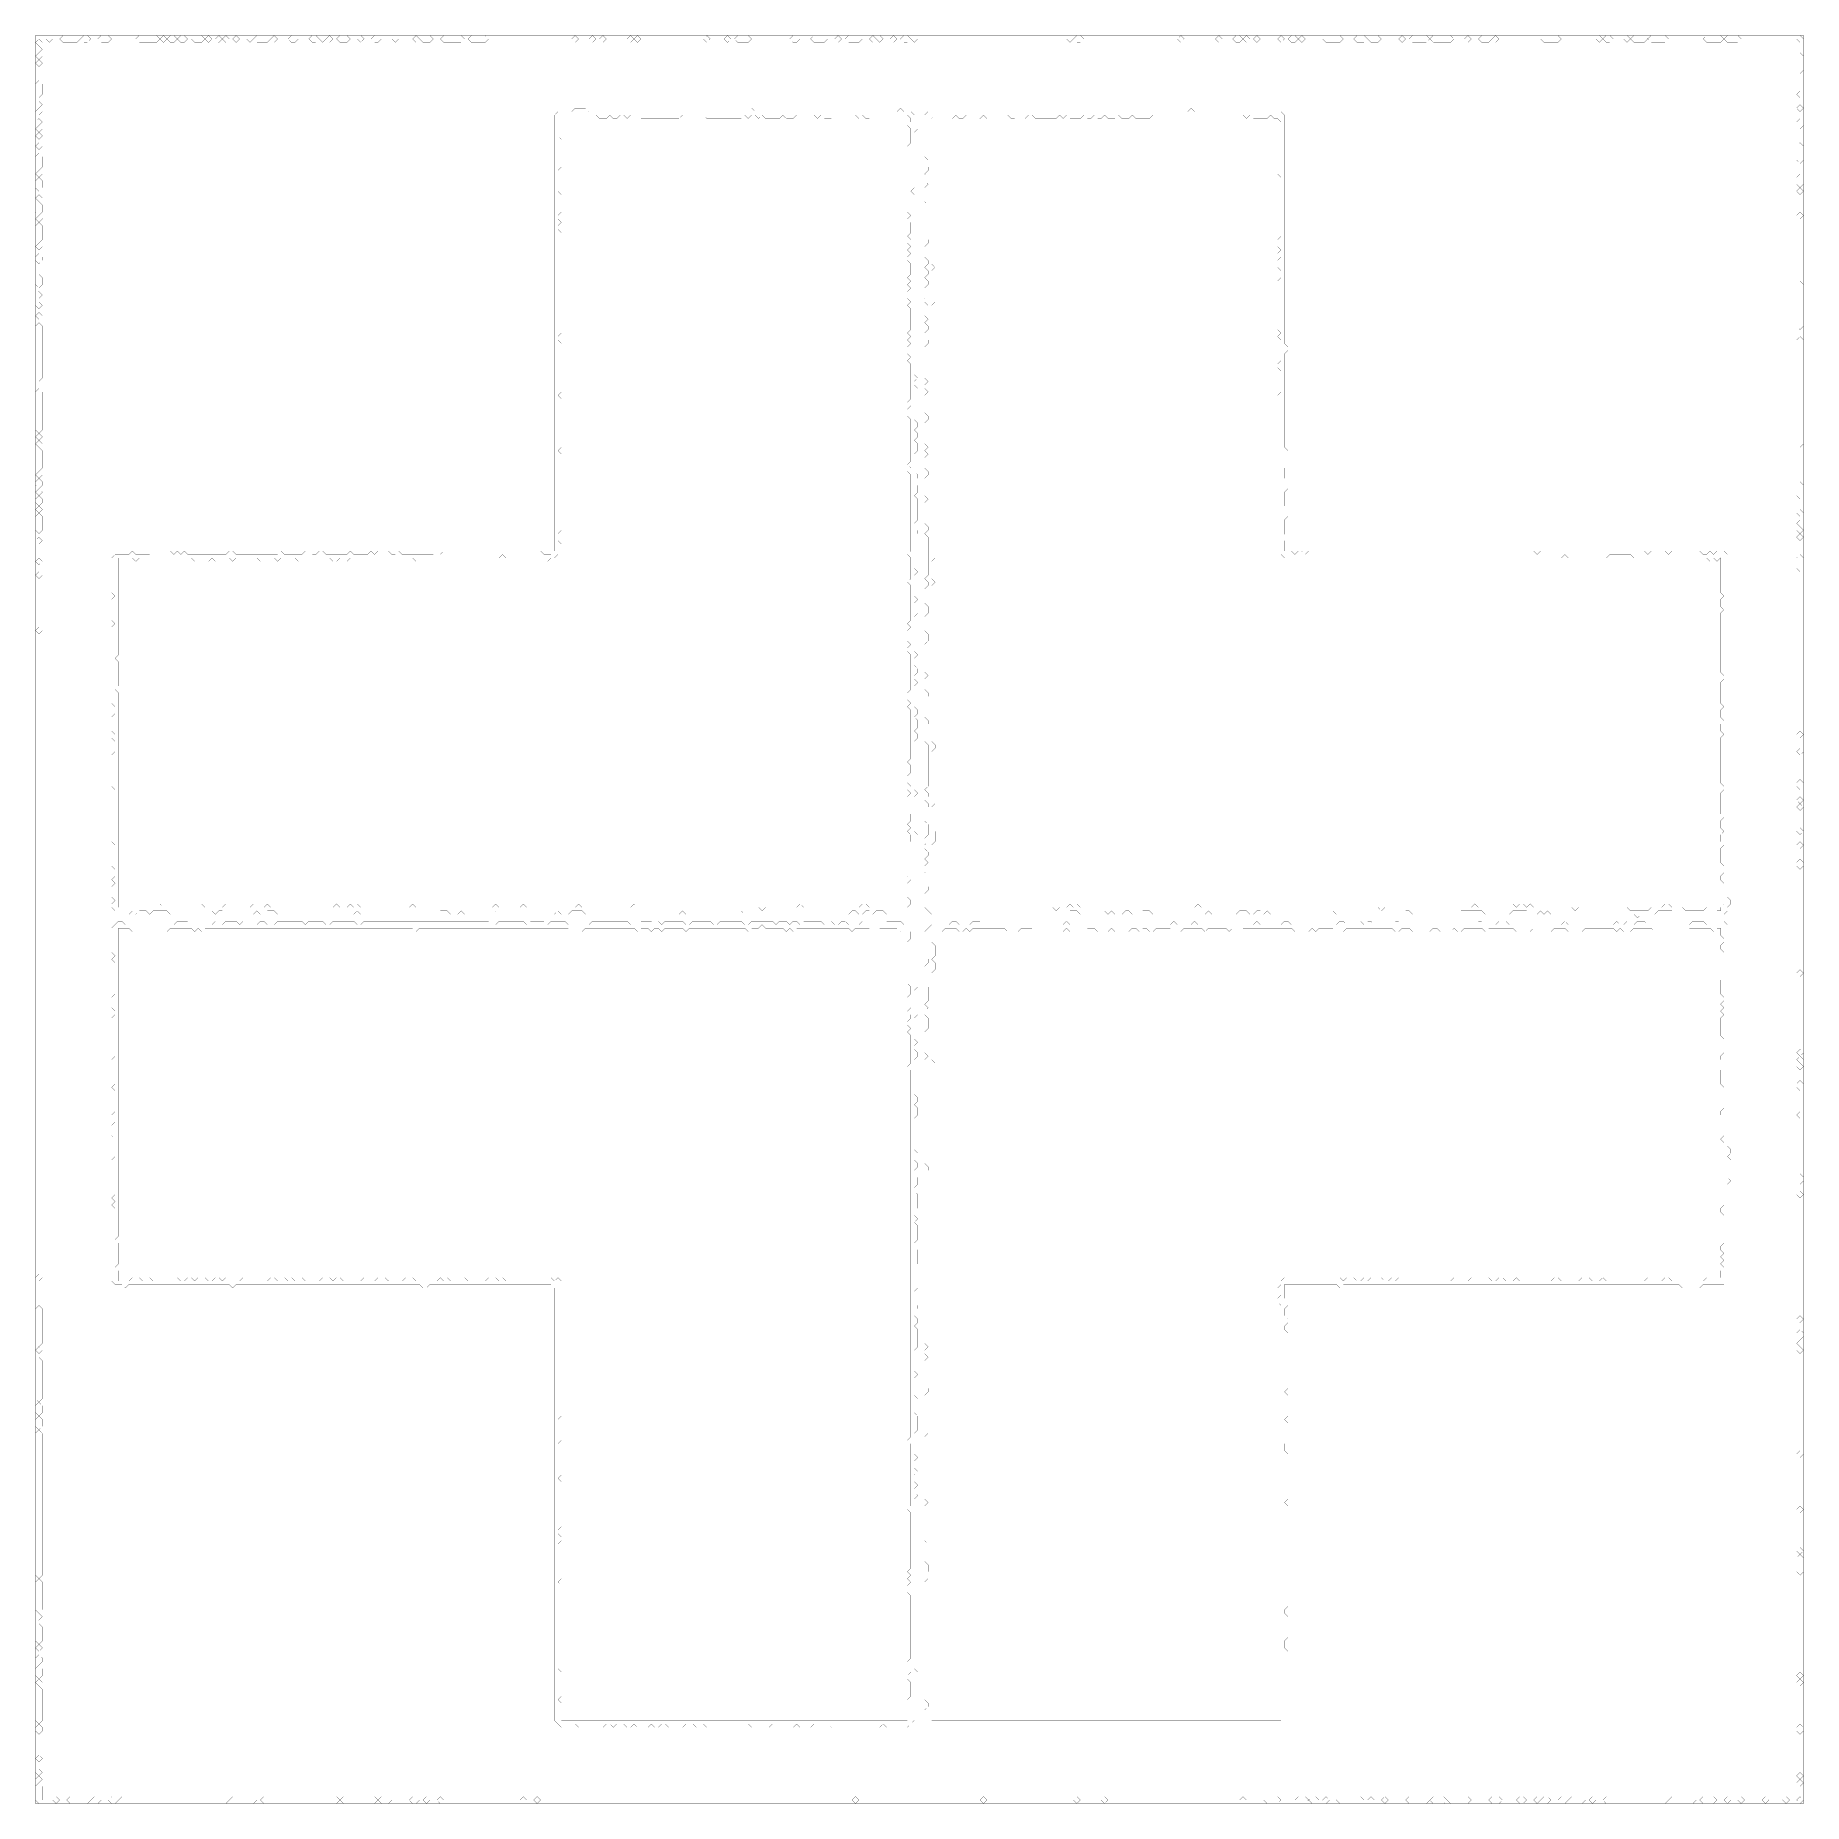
# Model space of a CAD drawing. Header units: metres. Extents: x 0 to 5079, y -5079 to 0.
import ezdxf

# ---------------------------------------------------------------- set-up
doc = ezdxf.new("R2010")
doc.units = ezdxf.units.M
doc.layers.add('conductor', color=1, linetype='Continuous')
doc.layers.add('substrate', color=5, linetype='Continuous')

msp = doc.modelspace()

# ---------------------------------------------------------------- linework, layer by layer
at = {"layer": 'conductor', "const_width": 0.5}
for points in [[(1510.8, -228.6), (1510.8, -238.5), (1510.8, -248.5), (1510.8, -258.4), (1500.9, -268.4), (1500.9, -278.3), (1500.9, -288.2), (1510.8, -298.2), (1510.8, -308.1), (1510.8, -318.1), (1510.8, -328), (1510.8, -337.9), (1510.8, -347.9), (1510.8, -357.8), (1510.8, -367.8), (1510.8, -377.7), (1500.9, -387.6), (1500.9, -397.6), (1500.9, -407.5), (1500.9, -417.5), (1500.9, -427.4), (1500.9, -437.3), (1500.9, -447.3), (1510.8, -457.2), (1510.8, -467.2), (1510.8, -477.1), (1510.8, -487), (1510.8, -497), (1510.8, -506.9), (1500.9, -516.9), (1500.9, -526.8), (1510.8, -536.7), (1500.9, -546.7), (1500.9, -556.6), (1510.8, -566.5), (1510.8, -576.5), (1510.8, -586.4), (1510.8, -596.4), (1510.8, -606.3), (1510.8, -616.2), (1510.8, -626.2), (1510.8, -636.1), (1510.8, -646.1), (1510.8, -656), (1510.8, -665.9), (1510.8, -675.9), (1510.8, -685.8), (1510.8, -695.8), (1510.8, -705.7), (1510.8, -715.6), (1510.8, -725.6), (1510.8, -735.5), (1510.8, -745.5), (1510.8, -755.4), (1510.8, -765.3), (1510.8, -775.3), (1510.8, -785.2), (1510.8, -795.2), (1510.8, -805.1), (1510.8, -815), (1510.8, -825), (1510.8, -834.9), (1510.8, -844.9), (1510.8, -854.8), (1500.9, -864.7), (1500.9, -874.7), (1510.8, -884.6), (1510.8, -894.6), (1510.8, -904.5), (1510.8, -914.4), (1510.8, -924.4), (1510.8, -934.3), (1510.8, -944.2), (1510.8, -954.2), (1510.8, -964.1), (1510.8, -974.1), (1510.8, -984), (1510.8, -993.9), (1510.8, -1003.9), (1510.8, -1013.8), (1510.8, -1023.8), (1500.9, -1033.7), (1510.8, -1043.6), (1510.8, -1053.6), (1510.8, -1063.5), (1510.8, -1073.5), (1510.8, -1083.4), (1510.8, -1093.3), (1510.8, -1103.3), (1510.8, -1113.2), (1510.8, -1123.2), (1510.8, -1133.1), (1510.8, -1143), (1510.8, -1153), (1510.8, -1162.9), (1510.8, -1172.9), (1510.8, -1182.8), (1500.9, -1192.7), (1510.8, -1202.7), (1510.8, -1212.6), (1510.8, -1222.6), (1510.8, -1232.5), (1510.8, -1242.4), (1510.8, -1252.4), (1510.8, -1262.3), (1510.8, -1272.2), (1510.8, -1282.2), (1510.8, -1292.1), (1510.8, -1302.1), (1510.8, -1312), (1510.8, -1321.9), (1510.8, -1331.9), (1510.8, -1341.8), (1510.8, -1351.8), (1510.8, -1361.7), (1510.8, -1371.6), (1510.8, -1381.6), (1510.8, -1391.5), (1510.8, -1401.5), (1510.8, -1411.4), (1510.8, -1421.3), (1500.9, -1431.3), (1500.9, -1441.2), (1500.9, -1451.2), (1510.8, -1461.1), (1500.9, -1471), (1500.9, -1481), (1500.9, -1490.9), (1490.9, -1500.9), (1481, -1500.9), (1471, -1510.8), (1461.1, -1500.9), (1451.2, -1500.9), (1441.2, -1500.9), (1431.3, -1500.9), (1421.3, -1500.9), (1411.4, -1500.9), (1401.5, -1500.9), (1391.5, -1500.9), (1381.6, -1500.9), (1371.6, -1500.9), (1361.7, -1500.9), (1351.8, -1500.9), (1341.8, -1490.9), (1331.9, -1500.9), (1321.9, -1500.9), (1312, -1500.9), (1302.1, -1500.9), (1292.1, -1500.9), (1282.2, -1500.9), (1272.2, -1500.9), (1262.3, -1500.9), (1252.4, -1500.9), (1242.4, -1500.9), (1232.5, -1500.9), (1222.6, -1500.9), (1212.6, -1500.9), (1202.7, -1500.9), (1192.7, -1500.9), (1182.8, -1500.9), (1172.9, -1500.9), (1162.9, -1500.9), (1153, -1500.9), (1143, -1500.9), (1133.1, -1500.9), (1123.2, -1500.9), (1113.2, -1500.9), (1103.3, -1500.9), (1093.3, -1510.8), (1083.4, -1500.9), (1073.5, -1500.9), (1063.5, -1500.9), (1053.6, -1500.9), (1043.6, -1500.9), (1033.7, -1500.9), (1023.8, -1500.9), (1013.8, -1500.9), (1003.9, -1500.9), (993.9, -1500.9), (984, -1500.9), (974.1, -1500.9), (964.1, -1500.9), (954.2, -1500.9), (944.2, -1500.9), (934.3, -1500.9), (924.4, -1500.9), (914.4, -1500.9), (904.5, -1500.9), (894.6, -1510.8), (884.6, -1500.9), (874.7, -1500.9), (864.7, -1510.8), (854.8, -1510.8), (844.9, -1500.9), (834.9, -1500.9), (825, -1500.9), (815, -1500.9), (805.1, -1500.9), (795.2, -1500.9), (785.2, -1500.9), (775.3, -1500.9), (765.3, -1500.9), (755.4, -1510.8), (745.5, -1500.9), (735.5, -1500.9), (725.6, -1500.9), (715.6, -1500.9), (705.7, -1500.9), (695.8, -1510.8), (685.8, -1500.9), (675.9, -1510.8), (665.9, -1510.8), (656, -1510.8), (646.1, -1510.8), (636.1, -1500.9), (626.2, -1500.9), (616.2, -1500.9), (606.3, -1500.9), (596.4, -1500.9), (586.4, -1500.9), (576.5, -1500.9), (566.5, -1510.8), (556.6, -1500.9), (546.7, -1510.8), (536.7, -1510.8), (526.8, -1510.8), (516.9, -1510.8), (506.9, -1500.9), (497, -1510.8), (487, -1510.8), (477.1, -1510.8), (467.2, -1510.8), (457.2, -1510.8), (447.3, -1500.9), (437.3, -1500.9), (427.4, -1500.9), (417.5, -1500.9), (407.5, -1500.9), (397.6, -1500.9), (387.6, -1500.9), (377.7, -1500.9), (367.8, -1500.9), (357.8, -1500.9), (347.9, -1500.9), (337.9, -1500.9), (328, -1500.9), (318.1, -1500.9), (308.1, -1500.9), (298.2, -1500.9), (288.2, -1510.8), (278.3, -1500.9), (268.4, -1500.9), (258.4, -1500.9), (248.5, -1500.9), (238.5, -1500.9), (238.5, -1510.8), (238.5, -1520.7), (238.5, -1530.7), (238.5, -1540.6), (238.5, -1550.6), (238.5, -1560.5), (238.5, -1570.4), (238.5, -1580.4), (238.5, -1590.3), (238.5, -1600.3), (238.5, -1610.2), (238.5, -1620.1), (238.5, -1630.1), (238.5, -1640), (238.5, -1649.9), (238.5, -1659.9), (238.5, -1669.8), (238.5, -1679.8), (238.5, -1689.7), (238.5, -1699.6), (238.5, -1709.6), (238.5, -1719.5), (238.5, -1729.5), (238.5, -1739.4), (238.5, -1749.3), (238.5, -1759.3), (238.5, -1769.2), (238.5, -1779.2), (228.6, -1789.1), (238.5, -1799), (238.5, -1809), (238.5, -1818.9), (238.5, -1828.9), (238.5, -1838.8), (238.5, -1848.7), (238.5, -1858.7), (238.5, -1868.6), (228.6, -1878.6), (238.5, -1888.5), (238.5, -1898.4), (238.5, -1908.4), (238.5, -1918.3), (238.5, -1928.3), (238.5, -1938.2), (238.5, -1948.1), (238.5, -1958.1), (238.5, -1968), (238.5, -1978), (238.5, -1987.9), (238.5, -1997.8), (238.5, -2007.8), (238.5, -2017.7), (238.5, -2027.6), (238.5, -2037.6), (238.5, -2047.5), (238.5, -2057.5), (238.5, -2067.4), (238.5, -2077.3), (238.5, -2087.3), (238.5, -2097.2), (238.5, -2107.2), (238.5, -2117.1), (238.5, -2127), (238.5, -2137), (238.5, -2146.9), (238.5, -2156.9), (238.5, -2166.8), (238.5, -2176.7), (238.5, -2186.7), (238.5, -2196.6), (238.5, -2206.6), (238.5, -2216.5), (238.5, -2226.4), (238.5, -2236.4), (238.5, -2246.3), (238.5, -2256.3), (238.5, -2266.2), (238.5, -2276.1), (238.5, -2286.1), (238.5, -2296), (238.5, -2306), (238.5, -2315.9), (238.5, -2325.8), (238.5, -2335.8), (238.5, -2345.7), (238.5, -2355.7), (238.5, -2365.6), (238.5, -2375.5), (238.5, -2385.5), (238.5, -2395.4), (238.5, -2405.3), (238.5, -2415.3), (238.5, -2425.2), (238.5, -2435.2), (238.5, -2445.1), (238.5, -2455), (238.5, -2465), (238.5, -2474.9), (238.5, -2484.9), (238.5, -2494.8), (238.5, -2504.7), (248.5, -2504.7), (258.4, -2504.7), (268.4, -2504.7), (278.3, -2504.7), (288.2, -2504.7), (298.2, -2504.7), (308.1, -2504.7), (318.1, -2504.7), (328, -2504.7), (337.9, -2504.7), (347.9, -2494.8), (357.8, -2494.8), (367.8, -2504.7), (377.7, -2504.7), (387.6, -2504.7), (397.6, -2504.7), (407.5, -2504.7), (417.5, -2504.7), (427.4, -2504.7), (437.3, -2504.7), (447.3, -2504.7), (457.2, -2504.7), (467.2, -2504.7), (477.1, -2494.8), (487, -2504.7), (497, -2504.7), (506.9, -2504.7), (516.9, -2504.7), (526.8, -2504.7), (536.7, -2504.7), (546.7, -2494.8), (556.6, -2504.7), (566.5, -2504.7), (576.5, -2504.7), (586.4, -2504.7), (596.4, -2504.7), (606.3, -2504.7), (616.2, -2504.7), (626.2, -2494.8), (636.1, -2504.7), (646.1, -2504.7), (656, -2504.7), (665.9, -2494.8), (675.9, -2504.7), (685.8, -2504.7), (695.8, -2504.7), (705.7, -2504.7), (715.6, -2504.7), (725.6, -2504.7), (735.5, -2504.7), (745.5, -2504.7), (755.4, -2504.7), (765.3, -2504.7), (775.3, -2504.7), (785.2, -2504.7), (795.2, -2504.7), (805.1, -2504.7), (815, -2504.7), (825, -2504.7), (834.9, -2504.7), (844.9, -2504.7), (854.8, -2504.7), (864.7, -2494.8), (874.7, -2504.7), (884.6, -2504.7), (894.6, -2504.7), (904.5, -2494.8), (914.4, -2504.7), (924.4, -2494.8), (934.3, -2504.7), (944.2, -2504.7), (954.2, -2504.7), (964.1, -2504.7), (974.1, -2504.7), (984, -2504.7), (993.9, -2504.7), (1003.9, -2504.7), (1013.8, -2504.7), (1023.8, -2504.7), (1033.7, -2504.7), (1043.6, -2504.7), (1053.6, -2504.7), (1063.5, -2504.7), (1073.5, -2504.7), (1083.4, -2494.8), (1093.3, -2504.7), (1103.3, -2504.7), (1113.2, -2504.7), (1123.2, -2504.7), (1133.1, -2504.7), (1143, -2504.7), (1153, -2504.7), (1162.9, -2504.7), (1172.9, -2504.7), (1182.8, -2504.7), (1192.7, -2504.7), (1202.7, -2504.7), (1212.6, -2504.7), (1222.6, -2504.7), (1232.5, -2504.7), (1242.4, -2504.7), (1252.4, -2504.7), (1262.3, -2504.7), (1272.2, -2504.7), (1282.2, -2504.7), (1292.1, -2504.7), (1302.1, -2504.7), (1312, -2504.7), (1321.9, -2494.8), (1331.9, -2504.7), (1341.8, -2504.7), (1351.8, -2504.7), (1361.7, -2504.7), (1371.6, -2504.7), (1381.6, -2504.7), (1391.5, -2504.7), (1401.5, -2494.8), (1411.4, -2504.7), (1421.3, -2504.7), (1431.3, -2504.7), (1441.2, -2504.7), (1451.2, -2504.7), (1461.1, -2504.7), (1471, -2504.7), (1481, -2504.7), (1490.9, -2504.7), (1500.9, -2504.7), (1510.8, -2504.7), (1520.7, -2504.7), (1530.7, -2504.7), (1540.6, -2504.7), (1550.6, -2504.7), (1560.5, -2494.8), (1570.4, -2504.7), (1580.4, -2504.7), (1590.3, -2504.7), (1600.3, -2504.7), (1610.2, -2504.7), (1620.1, -2504.7), (1630.1, -2504.7), (1640, -2504.7), (1649.9, -2504.7), (1659.9, -2504.7), (1669.8, -2504.7), (1679.8, -2504.7), (1689.7, -2504.7), (1699.6, -2504.7), (1709.6, -2504.7), (1719.5, -2494.8), (1729.5, -2504.7), (1739.4, -2504.7), (1749.3, -2504.7), (1759.3, -2504.7), (1769.2, -2504.7), (1779.2, -2504.7), (1789.1, -2504.7), (1799, -2504.7), (1809, -2504.7), (1818.9, -2504.7), (1828.9, -2504.7), (1838.8, -2504.7), (1848.7, -2504.7), (1858.7, -2504.7), (1868.6, -2504.7), (1878.6, -2504.7), (1888.5, -2504.7), (1898.4, -2504.7), (1908.4, -2504.7), (1918.3, -2504.7), (1928.3, -2504.7), (1938.2, -2504.7), (1948.1, -2504.7), (1958.1, -2504.7), (1968, -2504.7), (1978, -2504.7), (1987.9, -2504.7), (1997.8, -2504.7), (2007.8, -2504.7), (2017.7, -2504.7), (2027.6, -2504.7), (2037.6, -2504.7), (2047.5, -2504.7), (2057.5, -2504.7), (2067.4, -2504.7), (2077.3, -2504.7), (2087.3, -2514.7), (2097.2, -2504.7), (2107.2, -2504.7), (2117.1, -2504.7), (2127, -2504.7), (2137, -2504.7), (2146.9, -2504.7), (2156.9, -2504.7), (2166.8, -2504.7), (2176.7, -2504.7), (2186.7, -2504.7), (2196.6, -2494.8), (2206.6, -2504.7), (2216.5, -2504.7), (2226.4, -2504.7), (2236.4, -2504.7), (2246.3, -2504.7), (2256.3, -2504.7), (2266.2, -2504.7), (2276.1, -2504.7), (2286.1, -2504.7), (2296, -2504.7), (2306, -2504.7), (2315.9, -2504.7), (2325.8, -2504.7), (2335.8, -2504.7), (2345.7, -2504.7), (2355.7, -2504.7), (2365.6, -2504.7), (2375.5, -2494.8), (2385.5, -2494.8), (2395.4, -2504.7), (2405.3, -2504.7), (2415.3, -2504.7), (2425.2, -2504.7), (2435.2, -2504.7), (2445.1, -2504.7), (2455, -2504.7), (2465, -2504.7), (2474.9, -2504.7), (2484.9, -2504.7), (2494.8, -2504.7), (2504.7, -2504.7), (2514.7, -2494.8), (2514.7, -2484.9), (2504.7, -2474.9), (2504.7, -2465), (2504.7, -2455), (2504.7, -2445.1), (2504.7, -2435.2), (2514.7, -2425.2), (2504.7, -2415.3), (2504.7, -2405.3), (2514.7, -2395.4), (2504.7, -2385.5), (2504.7, -2375.5), (2504.7, -2365.6), (2504.7, -2355.7), (2504.7, -2345.7), (2504.7, -2335.8), (2504.7, -2325.8), (2514.7, -2315.9), (2514.7, -2306), (2514.7, -2296), (2504.7, -2286.1), (2514.7, -2276.1), (2504.7, -2266.2), (2514.7, -2256.3), (2514.7, -2246.3), (2514.7, -2236.4), (2504.7, -2226.4), (2504.7, -2216.5), (2504.7, -2206.6), (2504.7, -2196.6), (2504.7, -2186.7), (2514.7, -2176.7), (2504.7, -2166.8), (2514.7, -2156.9), (2504.7, -2146.9), (2504.7, -2137), (2504.7, -2127), (2514.7, -2117.1), (2514.7, -2107.2), (2514.7, -2097.2), (2504.7, -2087.3), (2514.7, -2077.3), (2514.7, -2067.4), (2514.7, -2057.5), (2514.7, -2047.5), (2514.7, -2037.6), (2514.7, -2027.6), (2514.7, -2017.7), (2514.7, -2007.8), (2514.7, -1997.8), (2514.7, -1987.9), (2514.7, -1978), (2514.7, -1968), (2514.7, -1958.1), (2514.7, -1948.1), (2514.7, -1938.2), (2504.7, -1928.3), (2514.7, -1918.3), (2504.7, -1908.4), (2504.7, -1898.4), (2504.7, -1888.5), (2514.7, -1878.6), (2514.7, -1868.6), (2514.7, -1858.7), (2514.7, -1848.7), (2514.7, -1838.8), (2514.7, -1828.9), (2514.7, -1818.9), (2514.7, -1809), (2514.7, -1799), (2514.7, -1789.1), (2514.7, -1779.2), (2504.7, -1769.2), (2504.7, -1759.3), (2514.7, -1749.3), (2504.7, -1739.4), (2504.7, -1729.5), (2504.7, -1719.5), (2504.7, -1709.6), (2514.7, -1699.6), (2504.7, -1689.7), (2514.7, -1679.8), (2514.7, -1669.8), (2514.7, -1659.9), (2514.7, -1649.9), (2514.7, -1640), (2514.7, -1630.1), (2514.7, -1620.1), (2514.7, -1610.2), (2514.7, -1600.3), (2514.7, -1590.3), (2514.7, -1580.4), (2504.7, -1570.4), (2514.7, -1560.5), (2514.7, -1550.6), (2514.7, -1540.6), (2514.7, -1530.7), (2514.7, -1520.7), (2514.7, -1510.8), (2514.7, -1500.9), (2504.7, -1490.9), (2514.7, -1481), (2514.7, -1471), (2514.7, -1461.1), (2514.7, -1451.2), (2514.7, -1441.2), (2514.7, -1431.3), (2514.7, -1421.3), (2514.7, -1411.4), (2514.7, -1401.5), (2514.7, -1391.5), (2514.7, -1381.6), (2514.7, -1371.6), (2514.7, -1361.7), (2514.7, -1351.8), (2514.7, -1341.8), (2514.7, -1331.9), (2514.7, -1321.9), (2514.7, -1312), (2514.7, -1302.1), (2514.7, -1292.1), (2514.7, -1282.2), (2514.7, -1272.2), (2514.7, -1262.3), (2504.7, -1252.4), (2514.7, -1242.4), (2504.7, -1232.5), (2514.7, -1222.6), (2514.7, -1212.6), (2514.7, -1202.7), (2514.7, -1192.7), (2514.7, -1182.8), (2514.7, -1172.9), (2514.7, -1162.9), (2514.7, -1153), (2514.7, -1143), (2514.7, -1133.1), (2514.7, -1123.2), (2514.7, -1113.2), (2514.7, -1103.3), (2504.7, -1093.3), (2504.7, -1083.4), (2504.7, -1073.5), (2514.7, -1063.5), (2504.7, -1053.6), (2514.7, -1043.6), (2514.7, -1033.7), (2514.7, -1023.8), (2514.7, -1013.8), (2514.7, -1003.9), (2514.7, -993.9), (2514.7, -984), (2514.7, -974.1), (2514.7, -964.1), (2514.7, -954.2), (2514.7, -944.2), (2504.7, -934.3), (2514.7, -924.4), (2504.7, -914.4), (2514.7, -904.5), (2504.7, -894.6), (2514.7, -884.6), (2504.7, -874.7), (2514.7, -864.7), (2504.7, -854.8), (2514.7, -844.9), (2514.7, -834.9), (2514.7, -825), (2514.7, -815), (2514.7, -805.1), (2514.7, -795.2), (2514.7, -785.2), (2504.7, -775.3), (2514.7, -765.3), (2504.7, -755.4), (2504.7, -745.5), (2504.7, -735.5), (2514.7, -725.6), (2504.7, -715.6), (2514.7, -705.7), (2504.7, -695.8), (2514.7, -685.8), (2514.7, -675.9), (2514.7, -665.9), (2514.7, -656), (2504.7, -646.1), (2504.7, -636.1), (2514.7, -626.2), (2504.7, -616.2), (2514.7, -606.3), (2504.7, -596.4), (2514.7, -586.4), (2504.7, -576.5), (2514.7, -566.5), (2514.7, -556.6), (2514.7, -546.7), (2514.7, -536.7), (2504.7, -526.8), (2514.7, -516.9), (2504.7, -506.9), (2504.7, -497), (2514.7, -487), (2504.7, -477.1), (2504.7, -467.2), (2504.7, -457.2), (2504.7, -447.3), (2504.7, -437.3), (2504.7, -427.4), (2504.7, -417.5), (2504.7, -407.5), (2504.7, -397.6), (2504.7, -387.6), (2504.7, -377.7), (2504.7, -367.8), (2504.7, -357.8), (2504.7, -347.9), (2504.7, -337.9), (2504.7, -328), (2504.7, -318.1), (2514.7, -308.1), (2514.7, -298.2), (2514.7, -288.2), (2514.7, -278.3), (2514.7, -268.4), (2504.7, -258.4), (2514.7, -248.5), (2514.7, -238.5), (2504.7, -228.6), (2494.8, -228.6), (2484.9, -228.6), (2474.9, -228.6), (2465, -228.6), (2455, -228.6), (2445.1, -228.6), (2435.2, -228.6), (2425.2, -228.6), (2415.3, -228.6), (2405.3, -228.6), (2395.4, -238.5), (2385.5, -238.5), (2375.5, -228.6), (2365.6, -238.5), (2355.7, -228.6), (2345.7, -228.6), (2335.8, -228.6), (2325.8, -228.6), (2315.9, -228.6), (2306, -228.6), (2296, -228.6), (2286.1, -238.5), (2276.1, -238.5), (2266.2, -238.5), (2256.3, -228.6), (2246.3, -238.5), (2236.4, -228.6), (2226.4, -228.6), (2216.5, -228.6), (2206.6, -228.6), (2196.6, -228.6), (2186.7, -228.6), (2176.7, -238.5), (2166.8, -238.5), (2156.9, -238.5), (2146.9, -228.6), (2137, -238.5), (2127, -238.5), (2117.1, -238.5), (2107.2, -238.5), (2097.2, -238.5), (2087.3, -228.6), (2077.3, -238.5), (2067.4, -228.6), (2057.5, -228.6), (2047.5, -238.5), (2037.6, -228.6), (2027.6, -238.5), (2017.7, -238.5), (2007.8, -238.5), (1997.8, -238.5), (1987.9, -238.5), (1978, -238.5), (1968, -238.5), (1958.1, -238.5), (1948.1, -238.5), (1938.2, -238.5), (1928.3, -238.5), (1918.3, -228.6), (1908.4, -228.6), (1898.4, -228.6), (1888.5, -228.6), (1878.6, -228.6), (1868.6, -228.6), (1858.7, -228.6), (1848.7, -238.5), (1838.8, -238.5), (1828.9, -238.5), (1818.9, -238.5), (1809, -238.5), (1799, -238.5), (1789.1, -238.5), (1779.2, -238.5), (1769.2, -238.5), (1759.3, -238.5), (1749.3, -238.5), (1739.4, -238.5), (1729.5, -228.6), (1719.5, -228.6), (1709.6, -228.6), (1699.6, -238.5), (1689.7, -228.6), (1679.8, -228.6), (1669.8, -238.5), (1659.9, -238.5), (1649.9, -228.6), (1640, -238.5), (1630.1, -238.5), (1620.1, -238.5), (1610.2, -228.6), (1600.3, -228.6), (1590.3, -228.6), (1580.4, -228.6), (1570.4, -228.6), (1560.5, -228.6), (1550.6, -228.6), (1540.6, -228.6), (1530.7, -228.6), (1520.7, -228.6)], [(2584.3, -228.6), (2574.3, -238.5), (2574.3, -248.5), (2574.3, -258.4), (2574.3, -268.4), (2574.3, -278.3), (2574.3, -288.2), (2574.3, -298.2), (2574.3, -308.1), (2574.3, -318.1), (2574.3, -328), (2574.3, -337.9), (2574.3, -347.9), (2574.3, -357.8), (2574.3, -367.8), (2574.3, -377.7), (2574.3, -387.6), (2574.3, -397.6), (2574.3, -407.5), (2574.3, -417.5), (2574.3, -427.4), (2574.3, -437.3), (2574.3, -447.3), (2574.3, -457.2), (2574.3, -467.2), (2574.3, -477.1), (2574.3, -487), (2574.3, -497), (2574.3, -506.9), (2574.3, -516.9), (2574.3, -526.8), (2574.3, -536.7), (2574.3, -546.7), (2574.3, -556.6), (2574.3, -566.5), (2574.3, -576.5), (2574.3, -586.4), (2574.3, -596.4), (2574.3, -606.3), (2574.3, -616.2), (2574.3, -626.2), (2574.3, -636.1), (2574.3, -646.1), (2574.3, -656), (2584.3, -665.9), (2574.3, -675.9), (2574.3, -685.8), (2574.3, -695.8), (2574.3, -705.7), (2574.3, -715.6), (2574.3, -725.6), (2574.3, -735.5), (2574.3, -745.5), (2574.3, -755.4), (2584.3, -765.3), (2574.3, -775.3), (2574.3, -785.2), (2574.3, -795.2), (2574.3, -805.1), (2574.3, -815), (2574.3, -825), (2574.3, -834.9), (2574.3, -844.9), (2574.3, -854.8), (2574.3, -864.7), (2574.3, -874.7), (2574.3, -884.6), (2574.3, -894.6), (2574.3, -904.5), (2574.3, -914.4), (2574.3, -924.4), (2574.3, -934.3), (2574.3, -944.2), (2574.3, -954.2), (2574.3, -964.1), (2574.3, -974.1), (2574.3, -984), (2574.3, -993.9), (2574.3, -1003.9), (2574.3, -1013.8), (2574.3, -1023.8), (2574.3, -1033.7), (2574.3, -1043.6), (2574.3, -1053.6), (2574.3, -1063.5), (2574.3, -1073.5), (2574.3, -1083.4), (2574.3, -1093.3), (2574.3, -1103.3), (2574.3, -1113.2), (2574.3, -1123.2), (2574.3, -1133.1), (2574.3, -1143), (2574.3, -1153), (2574.3, -1162.9), (2574.3, -1172.9), (2574.3, -1182.8), (2574.3, -1192.7), (2574.3, -1202.7), (2574.3, -1212.6), (2574.3, -1222.6), (2574.3, -1232.5), (2574.3, -1242.4), (2574.3, -1252.4), (2574.3, -1262.3), (2574.3, -1272.2), (2574.3, -1282.2), (2574.3, -1292.1), (2574.3, -1302.1), (2574.3, -1312), (2574.3, -1321.9), (2574.3, -1331.9), (2574.3, -1341.8), (2574.3, -1351.8), (2574.3, -1361.7), (2574.3, -1371.6), (2574.3, -1381.6), (2574.3, -1391.5), (2574.3, -1401.5), (2574.3, -1411.4), (2574.3, -1421.3), (2574.3, -1431.3), (2574.3, -1441.2), (2574.3, -1451.2), (2574.3, -1461.1), (2574.3, -1471), (2574.3, -1481), (2574.3, -1490.9), (2584.3, -1500.9), (2574.3, -1510.8), (2574.3, -1520.7), (2574.3, -1530.7), (2574.3, -1540.6), (2574.3, -1550.6), (2574.3, -1560.5), (2584.3, -1570.4), (2574.3, -1580.4), (2574.3, -1590.3), (2574.3, -1600.3), (2574.3, -1610.2), (2574.3, -1620.1), (2574.3, -1630.1), (2574.3, -1640), (2574.3, -1649.9), (2574.3, -1659.9), (2574.3, -1669.8), (2574.3, -1679.8), (2574.3, -1689.7), (2574.3, -1699.6), (2574.3, -1709.6), (2574.3, -1719.5), (2574.3, -1729.5), (2574.3, -1739.4), (2574.3, -1749.3), (2574.3, -1759.3), (2574.3, -1769.2), (2574.3, -1779.2), (2574.3, -1789.1), (2574.3, -1799), (2574.3, -1809), (2574.3, -1818.9), (2574.3, -1828.9), (2574.3, -1838.8), (2574.3, -1848.7), (2574.3, -1858.7), (2574.3, -1868.6), (2574.3, -1878.6), (2574.3, -1888.5), (2574.3, -1898.4), (2574.3, -1908.4), (2574.3, -1918.3), (2574.3, -1928.3), (2574.3, -1938.2), (2574.3, -1948.1), (2574.3, -1958.1), (2574.3, -1968), (2574.3, -1978), (2574.3, -1987.9), (2574.3, -1997.8), (2574.3, -2007.8), (2574.3, -2017.7), (2574.3, -2027.6), (2584.3, -2037.6), (2584.3, -2047.5), (2574.3, -2057.5), (2574.3, -2067.4), (2574.3, -2077.3), (2574.3, -2087.3), (2574.3, -2097.2), (2574.3, -2107.2), (2574.3, -2117.1), (2574.3, -2127), (2574.3, -2137), (2574.3, -2146.9), (2574.3, -2156.9), (2574.3, -2166.8), (2574.3, -2176.7), (2574.3, -2186.7), (2574.3, -2196.6), (2584.3, -2206.6), (2574.3, -2216.5), (2574.3, -2226.4), (2574.3, -2236.4), (2574.3, -2246.3), (2574.3, -2256.3), (2574.3, -2266.2), (2574.3, -2276.1), (2584.3, -2286.1), (2584.3, -2296), (2584.3, -2306), (2584.3, -2315.9), (2574.3, -2325.8), (2574.3, -2335.8), (2574.3, -2345.7), (2574.3, -2355.7), (2574.3, -2365.6), (2574.3, -2375.5), (2574.3, -2385.5), (2574.3, -2395.4), (2574.3, -2405.3), (2574.3, -2415.3), (2574.3, -2425.2), (2574.3, -2435.2), (2574.3, -2445.1), (2574.3, -2455), (2574.3, -2465), (2574.3, -2474.9), (2574.3, -2484.9), (2574.3, -2494.8), (2574.3, -2504.7), (2584.3, -2504.7), (2594.2, -2504.7), (2604.1, -2504.7), (2614.1, -2504.7), (2624, -2504.7), (2634, -2504.7), (2643.9, -2504.7), (2653.8, -2504.7), (2663.8, -2504.7), (2673.7, -2504.7), (2683.7, -2504.7), (2693.6, -2504.7), (2703.5, -2504.7), (2713.5, -2504.7), (2723.4, -2504.7), (2733.3, -2504.7), (2743.3, -2504.7), (2753.2, -2504.7), (2763.2, -2504.7), (2773.1, -2504.7), (2783, -2504.7), (2793, -2504.7), (2802.9, -2504.7), (2812.9, -2504.7), (2822.8, -2504.7), (2832.7, -2504.7), (2842.7, -2504.7), (2852.6, -2504.7), (2862.6, -2504.7), (2872.5, -2504.7), (2882.4, -2504.7), (2892.4, -2504.7), (2902.3, -2504.7), (2912.3, -2504.7), (2922.2, -2504.7), (2932.1, -2514.7), (2942.1, -2504.7), (2952, -2504.7), (2962, -2504.7), (2971.9, -2494.8), (2981.8, -2504.7), (2991.8, -2494.8), (3001.7, -2504.7), (3011.7, -2504.7), (3021.6, -2504.7), (3031.5, -2504.7), (3041.5, -2504.7), (3051.4, -2504.7), (3061.4, -2504.7), (3071.3, -2504.7), (3081.2, -2504.7), (3091.2, -2504.7), (3101.1, -2504.7), (3111, -2504.7), (3121, -2504.7), (3130.9, -2504.7), (3140.9, -2504.7), (3150.8, -2504.7), (3160.7, -2504.7), (3170.7, -2504.7), (3180.6, -2504.7), (3190.6, -2504.7), (3200.5, -2504.7), (3210.4, -2504.7), (3220.4, -2504.7), (3230.3, -2504.7), (3240.3, -2504.7), (3250.2, -2504.7), (3260.1, -2504.7), (3270.1, -2504.7), (3280, -2504.7), (3290, -2504.7), (3299.9, -2504.7), (3309.8, -2504.7), (3319.8, -2504.7), (3329.7, -2504.7), (3339.7, -2494.8), (3349.6, -2504.7), (3359.5, -2504.7), (3369.5, -2504.7), (3379.4, -2504.7), (3389.4, -2504.7), (3399.3, -2504.7), (3409.2, -2504.7), (3419.2, -2504.7), (3429.1, -2504.7), (3439.1, -2504.7), (3449, -2504.7), (3458.9, -2504.7), (3468.9, -2504.7), (3478.8, -2504.7), (3488.7, -2504.7), (3498.7, -2504.7), (3508.6, -2504.7), (3518.6, -2504.7), (3528.5, -2504.7), (3538.4, -2504.7), (3548.4, -2504.7), (3558.3, -2504.7), (3568.3, -2504.7), (3578.2, -2504.7), (3588.1, -2504.7), (3598.1, -2504.7), (3608, -2504.7), (3618, -2504.7), (3627.9, -2504.7), (3637.8, -2504.7), (3647.8, -2504.7), (3657.7, -2504.7), (3667.7, -2504.7), (3677.6, -2504.7), (3687.5, -2504.7), (3697.5, -2504.7), (3707.4, -2504.7), (3717.4, -2504.7), (3727.3, -2504.7), (3737.2, -2504.7), (3747.2, -2504.7), (3757.1, -2504.7), (3767.1, -2504.7), (3777, -2504.7), (3786.9, -2504.7), (3796.9, -2504.7), (3806.8, -2504.7), (3816.8, -2504.7), (3826.7, -2504.7), (3836.6, -2504.7), (3846.6, -2504.7), (3856.5, -2504.7), (3866.4, -2514.7), (3876.4, -2504.7), (3886.3, -2504.7), (3896.3, -2504.7), (3906.2, -2504.7), (3916.1, -2504.7), (3926.1, -2504.7), (3936, -2504.7), (3946, -2504.7), (3955.9, -2504.7), (3965.8, -2504.7), (3975.8, -2504.7), (3985.7, -2504.7), (3995.7, -2504.7), (4005.6, -2504.7), (4015.5, -2504.7), (4025.5, -2504.7), (4035.4, -2504.7), (4045.4, -2504.7), (4055.3, -2504.7), (4065.2, -2504.7), (4075.2, -2504.7), (4085.1, -2504.7), (4095.1, -2504.7), (4105, -2504.7), (4114.9, -2504.7), (4124.9, -2504.7), (4134.8, -2494.8), (4144.8, -2504.7), (4154.7, -2504.7), (4164.6, -2504.7), (4174.6, -2504.7), (4184.5, -2504.7), (4194.4, -2504.7), (4204.4, -2504.7), (4214.3, -2504.7), (4224.3, -2504.7), (4234.2, -2504.7), (4244.1, -2494.8), (4254.1, -2504.7), (4264, -2494.8), (4274, -2494.8), (4283.9, -2504.7), (4293.8, -2494.8), (4303.8, -2504.7), (4313.7, -2504.7), (4323.7, -2504.7), (4333.6, -2504.7), (4343.5, -2504.7), (4353.5, -2504.7), (4363.4, -2504.7), (4373.4, -2504.7), (4383.3, -2504.7), (4393.2, -2504.7), (4403.2, -2504.7), (4413.1, -2504.7), (4423.1, -2514.7), (4433, -2504.7), (4442.9, -2504.7), (4452.9, -2504.7), (4462.8, -2504.7), (4472.8, -2504.7), (4482.7, -2504.7), (4492.6, -2504.7), (4502.6, -2504.7), (4512.5, -2504.7), (4522.5, -2504.7), (4532.4, -2504.7), (4542.3, -2504.7), (4552.3, -2504.7), (4562.2, -2504.7), (4572.1, -2504.7), (4582.1, -2514.7), (4592, -2514.7), (4602, -2514.7), (4611.9, -2514.7), (4621.8, -2514.7), (4631.8, -2514.7), (4641.7, -2504.7), (4651.7, -2504.7), (4661.6, -2504.7), (4671.5, -2504.7), (4681.5, -2494.8), (4691.4, -2494.8), (4701.4, -2504.7), (4711.3, -2504.7), (4721.2, -2504.7), (4731.2, -2504.7), (4741.1, -2514.7), (4751.1, -2514.7), (4761, -2514.7), (4770.9, -2514.7), (4780.9, -2514.7), (4790.8, -2514.7), (4800.8, -2504.7), (4810.7, -2504.7), (4820.6, -2504.7), (4830.6, -2514.7), (4840.5, -2514.7), (4840.5, -2504.7), (4850.5, -2494.8), (4850.5, -2484.9), (4850.5, -2474.9), (4850.5, -2465), (4850.5, -2455), (4850.5, -2445.1), (4850.5, -2435.2), (4840.5, -2425.2), (4840.5, -2415.3), (4850.5, -2405.3), (4840.5, -2395.4), (4850.5, -2385.5), (4840.5, -2375.5), (4840.5, -2365.6), (4840.5, -2355.7), (4840.5, -2345.7), (4840.5, -2335.8), (4850.5, -2325.8), (4840.5, -2315.9), (4840.5, -2306), (4840.5, -2296), (4850.5, -2286.1), (4840.5, -2276.1), (4840.5, -2266.2), (4840.5, -2256.3), (4850.5, -2246.3), (4840.5, -2236.4), (4840.5, -2226.4), (4840.5, -2216.5), (4840.5, -2206.6), (4840.5, -2196.6), (4840.5, -2186.7), (4840.5, -2176.7), (4850.5, -2166.8), (4850.5, -2156.9), (4840.5, -2146.9), (4840.5, -2137), (4840.5, -2127), (4840.5, -2117.1), (4840.5, -2107.2), (4840.5, -2097.2), (4840.5, -2087.3), (4840.5, -2077.3), (4840.5, -2067.4), (4840.5, -2057.5), (4840.5, -2047.5), (4840.5, -2037.6), (4840.5, -2027.6), (4840.5, -2017.7), (4850.5, -2007.8), (4840.5, -1997.8), (4840.5, -1987.9), (4840.5, -1978), (4850.5, -1968), (4840.5, -1958.1), (4840.5, -1948.1), (4840.5, -1938.2), (4850.5, -1928.3), (4840.5, -1918.3), (4840.5, -1908.4), (4840.5, -1898.4), (4840.5, -1888.5), (4840.5, -1878.6), (4840.5, -1868.6), (4840.5, -1858.7), (4850.5, -1848.7), (4850.5, -1838.8), (4840.5, -1828.9), (4840.5, -1818.9), (4840.5, -1809), (4840.5, -1799), (4840.5, -1789.1), (4840.5, -1779.2), (4840.5, -1769.2), (4840.5, -1759.3), (4840.5, -1749.3), (4840.5, -1739.4), (4840.5, -1729.5), (4840.5, -1719.5), (4840.5, -1709.6), (4840.5, -1699.6), (4840.5, -1689.7), (4840.5, -1679.8), (4840.5, -1669.8), (4840.5, -1659.9), (4850.5, -1649.9), (4840.5, -1640), (4840.5, -1630.1), (4840.5, -1620.1), (4850.5, -1610.2), (4840.5, -1600.3), (4840.5, -1590.3), (4840.5, -1580.4), (4840.5, -1570.4), (4840.5, -1560.5), (4840.5, -1550.6), (4840.5, -1540.6), (4840.5, -1530.7), (4840.5, -1520.7), (4840.5, -1510.8), (4840.5, -1500.9), (4830.6, -1510.8), (4820.6, -1500.9), (4810.7, -1510.8), (4800.8, -1500.9), (4790.8, -1500.9), (4780.9, -1500.9), (4770.9, -1500.9), (4761, -1500.9), (4751.1, -1500.9), (4741.1, -1500.9), (4731.2, -1500.9), (4721.2, -1500.9), (4711.3, -1500.9), (4701.4, -1500.9), (4691.4, -1500.9), (4681.5, -1500.9), (4671.5, -1500.9), (4661.6, -1500.9), (4651.7, -1500.9), (4641.7, -1500.9), (4631.8, -1500.9), (4621.8, -1500.9), (4611.9, -1500.9), (4602, -1500.9), (4592, -1500.9), (4582.1, -1490.9), (4572.1, -1490.9), (4562.2, -1490.9), (4552.3, -1490.9), (4542.3, -1490.9), (4532.4, -1490.9), (4522.5, -1490.9), (4512.5, -1500.9), (4502.6, -1500.9), (4492.6, -1500.9), (4482.7, -1500.9), (4472.8, -1500.9), (4462.8, -1500.9), (4452.9, -1500.9), (4442.9, -1500.9), (4433, -1500.9), (4423.1, -1500.9), (4413.1, -1500.9), (4403.2, -1500.9), (4393.2, -1490.9), (4383.3, -1500.9), (4373.4, -1500.9), (4363.4, -1500.9), (4353.5, -1500.9), (4343.5, -1500.9), (4333.6, -1500.9), (4323.7, -1500.9), (4313.7, -1500.9), (4303.8, -1500.9), (4293.8, -1500.9), (4283.9, -1500.9), (4274, -1500.9), (4264, -1500.9), (4254.1, -1500.9), (4244.1, -1500.9), (4234.2, -1500.9), (4224.3, -1500.9), (4214.3, -1500.9), (4204.4, -1500.9), (4194.4, -1500.9), (4184.5, -1500.9), (4174.6, -1500.9), (4164.6, -1500.9), (4154.7, -1500.9), (4144.8, -1500.9), (4134.8, -1500.9), (4124.9, -1500.9), (4114.9, -1500.9), (4105, -1500.9), (4095.1, -1500.9), (4085.1, -1500.9), (4075.2, -1500.9), (4065.2, -1500.9), (4055.3, -1500.9), (4045.4, -1500.9), (4035.4, -1500.9), (4025.5, -1500.9), (4015.5, -1500.9), (4005.6, -1500.9), (3995.7, -1500.9), (3985.7, -1500.9), (3975.8, -1500.9), (3965.8, -1500.9), (3955.9, -1500.9), (3946, -1500.9), (3936, -1500.9), (3926.1, -1500.9), (3916.1, -1500.9), (3906.2, -1500.9), (3896.3, -1500.9), (3886.3, -1500.9), (3876.4, -1500.9), (3866.4, -1500.9), (3856.5, -1500.9), (3846.6, -1500.9), (3836.6, -1500.9), (3826.7, -1500.9), (3816.8, -1500.9), (3806.8, -1500.9), (3796.9, -1500.9), (3786.9, -1500.9), (3777, -1500.9), (3767.1, -1500.9), (3757.1, -1500.9), (3747.2, -1500.9), (3737.2, -1500.9), (3727.3, -1500.9), (3717.4, -1500.9), (3707.4, -1500.9), (3697.5, -1500.9), (3687.5, -1500.9), (3677.6, -1500.9), (3667.7, -1500.9), (3657.7, -1500.9), (3647.8, -1500.9), (3637.8, -1500.9), (3627.9, -1500.9), (3618, -1500.9), (3608, -1500.9), (3598.1, -1500.9), (3588.1, -1500.9), (3578.2, -1490.9), (3578.2, -1481), (3578.2, -1471), (3578.2, -1461.1), (3578.2, -1451.2), (3578.2, -1441.2), (3578.2, -1431.3), (3578.2, -1421.3), (3578.2, -1411.4), (3578.2, -1401.5), (3578.2, -1391.5), (3578.2, -1381.6), (3578.2, -1371.6), (3578.2, -1361.7), (3578.2, -1351.8), (3578.2, -1341.8), (3578.2, -1331.9), (3578.2, -1321.9), (3578.2, -1312), (3578.2, -1302.1), (3578.2, -1292.1), (3578.2, -1282.2), (3578.2, -1272.2), (3578.2, -1262.3), (3578.2, -1252.4), (3578.2, -1242.4), (3578.2, -1232.5), (3578.2, -1222.6), (3578.2, -1212.6), (3578.2, -1202.7), (3578.2, -1192.7), (3578.2, -1182.8), (3578.2, -1172.9), (3578.2, -1162.9), (3578.2, -1153), (3578.2, -1143), (3578.2, -1133.1), (3578.2, -1123.2), (3578.2, -1113.2), (3578.2, -1103.3), (3578.2, -1093.3), (3578.2, -1083.4), (3578.2, -1073.5), (3578.2, -1063.5), (3578.2, -1053.6), (3568.3, -1043.6), (3568.3, -1033.7), (3578.2, -1023.8), (3578.2, -1013.8), (3578.2, -1003.9), (3578.2, -993.9), (3578.2, -984), (3578.2, -974.1), (3578.2, -964.1), (3568.3, -954.2), (3568.3, -944.2), (3578.2, -934.3), (3578.2, -924.4), (3578.2, -914.4), (3578.2, -904.5), (3578.2, -894.6), (3578.2, -884.6), (3578.2, -874.7), (3568.3, -864.7), (3578.2, -854.8), (3568.3, -844.9), (3568.3, -834.9), (3568.3, -825), (3568.3, -815), (3568.3, -805.1), (3568.3, -795.2), (3568.3, -785.2), (3568.3, -775.3), (3568.3, -765.3), (3568.3, -755.4), (3568.3, -745.5), (3568.3, -735.5), (3568.3, -725.6), (3568.3, -715.6), (3568.3, -705.7), (3578.2, -695.8), (3578.2, -685.8), (3578.2, -675.9), (3568.3, -665.9), (3568.3, -656), (3568.3, -646.1), (3578.2, -636.1), (3568.3, -626.2), (3578.2, -616.2), (3568.3, -606.3), (3568.3, -596.4), (3568.3, -586.4), (3578.2, -576.5), (3578.2, -566.5), (3578.2, -556.6), (3578.2, -546.7), (3578.2, -536.7), (3578.2, -526.8), (3578.2, -516.9), (3578.2, -506.9), (3578.2, -497), (3578.2, -487), (3578.2, -477.1), (3578.2, -467.2), (3578.2, -457.2), (3578.2, -447.3), (3578.2, -437.3), (3578.2, -427.4), (3578.2, -417.5), (3578.2, -407.5), (3568.3, -397.6), (3578.2, -387.6), (3578.2, -377.7), (3578.2, -367.8), (3578.2, -357.8), (3578.2, -347.9), (3578.2, -337.9), (3578.2, -328), (3578.2, -318.1), (3578.2, -308.1), (3578.2, -298.2), (3578.2, -288.2), (3578.2, -278.3), (3578.2, -268.4), (3578.2, -258.4), (3578.2, -248.5), (3568.3, -238.5), (3558.3, -238.5), (3548.4, -228.6), (3538.4, -238.5), (3528.5, -238.5), (3518.6, -238.5), (3508.6, -238.5), (3498.7, -238.5), (3488.7, -228.6), (3478.8, -238.5), (3468.9, -228.6), (3458.9, -228.6), (3449, -228.6), (3439.1, -228.6), (3429.1, -228.6), (3419.2, -228.6), (3409.2, -228.6), (3399.3, -228.6), (3389.4, -228.6), (3379.4, -228.6), (3369.5, -228.6), (3359.5, -228.6), (3349.6, -228.6), (3339.7, -228.6), (3329.7, -228.6), (3319.8, -228.6), (3309.8, -228.6), (3299.9, -228.6), (3290, -228.6), (3280, -228.6), (3270.1, -228.6), (3260.1, -228.6), (3250.2, -228.6), (3240.3, -228.6), (3230.3, -228.6), (3220.4, -228.6), (3210.4, -228.6), (3200.5, -238.5), (3190.6, -238.5), (3180.6, -238.5), (3170.7, -238.5), (3160.7, -238.5), (3150.8, -228.6), (3140.9, -238.5), (3130.9, -238.5), (3121, -238.5), (3111, -228.6), (3101.1, -238.5), (3091.2, -238.5), (3081.2, -238.5), (3071.3, -228.6), (3061.4, -238.5), (3051.4, -238.5), (3041.5, -228.6), (3031.5, -238.5), (3021.6, -238.5), (3011.7, -228.6), (3001.7, -238.5), (2991.8, -238.5), (2981.8, -238.5), (2971.9, -238.5), (2962, -228.6), (2952, -238.5), (2942.1, -228.6), (2932.1, -238.5), (2922.2, -238.5), (2912.3, -238.5), (2902.3, -238.5), (2892.4, -238.5), (2882.4, -238.5), (2872.5, -238.5), (2862.6, -228.6), (2852.6, -228.6), (2842.7, -238.5), (2832.7, -228.6), (2822.8, -228.6), (2812.9, -238.5), (2802.9, -238.5), (2793, -228.6), (2783, -228.6), (2773.1, -228.6), (2763.2, -238.5), (2753.2, -228.6), (2743.3, -228.6), (2733.3, -238.5), (2723.4, -228.6), (2713.5, -238.5), (2703.5, -228.6), (2693.6, -228.6), (2683.7, -228.6), (2673.7, -228.6), (2663.8, -238.5), (2653.8, -238.5), (2643.9, -228.6), (2634, -238.5), (2624, -228.6), (2614.1, -228.6), (2604.1, -228.6), (2594.2, -228.6)], [(2087.3, -2554.4), (2077.3, -2564.4), (2067.4, -2564.4), (2057.5, -2564.4), (2047.5, -2574.3), (2037.6, -2564.4), (2027.6, -2564.4), (2017.7, -2564.4), (2007.8, -2564.4), (1997.8, -2564.4), (1987.9, -2564.4), (1978, -2564.4), (1968, -2564.4), (1958.1, -2564.4), (1948.1, -2564.4), (1938.2, -2564.4), (1928.3, -2564.4), (1918.3, -2564.4), (1908.4, -2564.4), (1898.4, -2564.4), (1888.5, -2564.4), (1878.6, -2564.4), (1868.6, -2574.3), (1858.7, -2564.4), (1848.7, -2564.4), (1838.8, -2564.4), (1828.9, -2564.4), (1818.9, -2564.4), (1809, -2564.4), (1799, -2574.3), (1789.1, -2564.4), (1779.2, -2564.4), (1769.2, -2574.3), (1759.3, -2564.4), (1749.3, -2564.4), (1739.4, -2564.4), (1729.5, -2574.3), (1719.5, -2564.4), (1709.6, -2564.4), (1699.6, -2564.4), (1689.7, -2564.4), (1679.8, -2564.4), (1669.8, -2564.4), (1659.9, -2564.4), (1649.9, -2564.4), (1640, -2564.4), (1630.1, -2564.4), (1620.1, -2564.4), (1610.2, -2564.4), (1600.3, -2564.4), (1590.3, -2564.4), (1580.4, -2564.4), (1570.4, -2574.3), (1560.5, -2574.3), (1550.6, -2574.3), (1540.6, -2574.3), (1530.7, -2564.4), (1520.7, -2564.4), (1510.8, -2564.4), (1500.9, -2564.4), (1490.9, -2564.4), (1481, -2564.4), (1471, -2564.4), (1461.1, -2564.4), (1451.2, -2564.4), (1441.2, -2564.4), (1431.3, -2564.4), (1421.3, -2564.4), (1411.4, -2564.4), (1401.5, -2564.4), (1391.5, -2564.4), (1381.6, -2564.4), (1371.6, -2564.4), (1361.7, -2564.4), (1351.8, -2564.4), (1341.8, -2564.4), (1331.9, -2564.4), (1321.9, -2564.4), (1312, -2564.4), (1302.1, -2564.4), (1292.1, -2564.4), (1282.2, -2564.4), (1272.2, -2564.4), (1262.3, -2564.4), (1252.4, -2564.4), (1242.4, -2564.4), (1232.5, -2564.4), (1222.6, -2564.4), (1212.6, -2564.4), (1202.7, -2564.4), (1192.7, -2564.4), (1182.8, -2564.4), (1172.9, -2564.4), (1162.9, -2564.4), (1153, -2564.4), (1143, -2564.4), (1133.1, -2564.4), (1123.2, -2564.4), (1113.2, -2564.4), (1103.3, -2564.4), (1093.3, -2574.3), (1083.4, -2564.4), (1073.5, -2564.4), (1063.5, -2564.4), (1053.6, -2564.4), (1043.6, -2564.4), (1033.7, -2564.4), (1023.8, -2564.4), (1013.8, -2564.4), (1003.9, -2564.4), (993.9, -2564.4), (984, -2564.4), (974.1, -2564.4), (964.1, -2564.4), (954.2, -2564.4), (944.2, -2564.4), (934.3, -2564.4), (924.4, -2564.4), (914.4, -2564.4), (904.5, -2564.4), (894.6, -2564.4), (884.6, -2564.4), (874.7, -2564.4), (864.7, -2564.4), (854.8, -2564.4), (844.9, -2564.4), (834.9, -2564.4), (825, -2564.4), (815, -2564.4), (805.1, -2564.4), (795.2, -2564.4), (785.2, -2564.4), (775.3, -2564.4), (765.3, -2564.4), (755.4, -2564.4), (745.5, -2564.4), (735.5, -2564.4), (725.6, -2564.4), (715.6, -2564.4), (705.7, -2564.4), (695.8, -2564.4), (685.8, -2564.4), (675.9, -2564.4), (665.9, -2564.4), (656, -2564.4), (646.1, -2564.4), (636.1, -2564.4), (626.2, -2564.4), (616.2, -2564.4), (606.3, -2564.4), (596.4, -2564.4), (586.4, -2564.4), (576.5, -2564.4), (566.5, -2564.4), (556.6, -2564.4), (546.7, -2564.4), (536.7, -2564.4), (526.8, -2564.4), (516.9, -2564.4), (506.9, -2564.4), (497, -2564.4), (487, -2564.4), (477.1, -2574.3), (467.2, -2564.4), (457.2, -2574.3), (447.3, -2564.4), (437.3, -2564.4), (427.4, -2564.4), (417.5, -2564.4), (407.5, -2564.4), (397.6, -2564.4), (387.6, -2564.4), (377.7, -2574.3), (367.8, -2574.3), (357.8, -2574.3), (347.9, -2574.3), (337.9, -2574.3), (328, -2574.3), (318.1, -2574.3), (308.1, -2574.3), (298.2, -2574.3), (288.2, -2574.3), (278.3, -2574.3), (268.4, -2564.4), (258.4, -2564.4), (248.5, -2564.4), (238.5, -2564.4), (238.5, -2574.3), (238.5, -2584.3), (238.5, -2594.2), (238.5, -2604.1), (238.5, -2614.1), (238.5, -2624), (238.5, -2634), (238.5, -2643.9), (238.5, -2653.8), (238.5, -2663.8), (238.5, -2673.7), (238.5, -2683.7), (238.5, -2693.6), (238.5, -2703.5), (238.5, -2713.5), (238.5, -2723.4), (238.5, -2733.3), (238.5, -2743.3), (238.5, -2753.2), (238.5, -2763.2), (238.5, -2773.1), (238.5, -2783), (238.5, -2793), (238.5, -2802.9), (238.5, -2812.9), (238.5, -2822.8), (238.5, -2832.7), (238.5, -2842.7), (238.5, -2852.6), (238.5, -2862.6), (238.5, -2872.5), (238.5, -2882.4), (238.5, -2892.4), (238.5, -2902.3), (238.5, -2912.3), (238.5, -2922.2), (238.5, -2932.1), (238.5, -2942.1), (238.5, -2952), (238.5, -2962), (238.5, -2971.9), (238.5, -2981.8), (238.5, -2991.8), (238.5, -3001.7), (238.5, -3011.7), (238.5, -3021.6), (238.5, -3031.5), (238.5, -3041.5), (238.5, -3051.4), (238.5, -3061.4), (238.5, -3071.3), (238.5, -3081.2), (238.5, -3091.2), (238.5, -3101.1), (238.5, -3111), (238.5, -3121), (238.5, -3130.9), (238.5, -3140.9), (238.5, -3150.8), (238.5, -3160.7), (238.5, -3170.7), (238.5, -3180.6), (238.5, -3190.6), (238.5, -3200.5), (238.5, -3210.4), (238.5, -3220.4), (238.5, -3230.3), (238.5, -3240.3), (238.5, -3250.2), (238.5, -3260.1), (238.5, -3270.1), (238.5, -3280), (238.5, -3290), (238.5, -3299.9), (238.5, -3309.8), (238.5, -3319.8), (238.5, -3329.7), (238.5, -3339.7), (238.5, -3349.6), (238.5, -3359.5), (238.5, -3369.5), (238.5, -3379.4), (238.5, -3389.4), (238.5, -3399.3), (238.5, -3409.2), (238.5, -3419.2), (238.5, -3429.1), (238.5, -3439.1), (238.5, -3449), (228.6, -3458.9), (238.5, -3468.9), (238.5, -3478.8), (238.5, -3488.7), (238.5, -3498.7), (238.5, -3508.6), (238.5, -3518.6), (238.5, -3528.5), (228.6, -3538.4), (238.5, -3548.4), (238.5, -3558.3), (238.5, -3568.3), (238.5, -3578.2), (248.5, -3578.2), (258.4, -3578.2), (268.4, -3578.2), (278.3, -3568.3), (288.2, -3568.3), (298.2, -3568.3), (308.1, -3578.2), (318.1, -3568.3), (328, -3568.3), (337.9, -3578.2), (347.9, -3568.3), (357.8, -3568.3), (367.8, -3568.3), (377.7, -3568.3), (387.6, -3568.3), (397.6, -3568.3), (407.5, -3568.3), (417.5, -3578.2), (427.4, -3578.2), (437.3, -3568.3), (447.3, -3568.3), (457.2, -3578.2), (467.2, -3568.3), (477.1, -3568.3), (487, -3568.3), (497, -3578.2), (506.9, -3578.2), (516.9, -3568.3), (526.8, -3568.3), (536.7, -3578.2), (546.7, -3568.3), (556.6, -3578.2), (566.5, -3578.2), (576.5, -3578.2), (586.4, -3578.2), (596.4, -3568.3), (606.3, -3578.2), (616.2, -3578.2), (626.2, -3578.2), (636.1, -3578.2), (646.1, -3578.2), (656, -3578.2), (665.9, -3578.2), (675.9, -3568.3), (685.8, -3568.3), (695.8, -3578.2), (705.7, -3578.2), (715.6, -3568.3), (725.6, -3578.2), (735.5, -3568.3), (745.5, -3578.2), (755.4, -3578.2), (765.3, -3568.3), (775.3, -3578.2), (785.2, -3578.2), (795.2, -3578.2), (805.1, -3578.2), (815, -3578.2), (825, -3568.3), (834.9, -3568.3), (844.9, -3568.3), (854.8, -3578.2), (864.7, -3568.3), (874.7, -3568.3), (884.6, -3578.2), (894.6, -3578.2), (904.5, -3578.2), (914.4, -3578.2), (924.4, -3578.2), (934.3, -3578.2), (944.2, -3568.3), (954.2, -3568.3), (964.1, -3568.3), (974.1, -3578.2), (984, -3568.3), (993.9, -3568.3), (1003.9, -3568.3), (1013.8, -3578.2), (1023.8, -3568.3), (1033.7, -3568.3), (1043.6, -3568.3), (1053.6, -3578.2), (1063.5, -3568.3), (1073.5, -3568.3), (1083.4, -3568.3), (1093.3, -3578.2), (1103.3, -3578.2), (1113.2, -3578.2), (1123.2, -3578.2), (1133.1, -3578.2), (1143, -3578.2), (1153, -3578.2), (1162.9, -3568.3), (1172.9, -3578.2), (1182.8, -3568.3), (1192.7, -3578.2), (1202.7, -3578.2), (1212.6, -3578.2), (1222.6, -3578.2), (1232.5, -3568.3), (1242.4, -3578.2), (1252.4, -3578.2), (1262.3, -3578.2), (1272.2, -3578.2), (1282.2, -3578.2), (1292.1, -3578.2), (1302.1, -3568.3), (1312, -3568.3), (1321.9, -3568.3), (1331.9, -3578.2), (1341.8, -3568.3), (1351.8, -3578.2), (1361.7, -3578.2), (1371.6, -3578.2), (1381.6, -3578.2), (1391.5, -3578.2), (1401.5, -3578.2), (1411.4, -3578.2), (1421.3, -3578.2), (1431.3, -3578.2), (1441.2, -3578.2), (1451.2, -3578.2), (1461.1, -3578.2), (1471, -3568.3), (1481, -3568.3), (1490.9, -3578.2), (1500.9, -3568.3), (1510.8, -3578.2), (1510.8, -3588.1), (1510.8, -3598.1), (1510.8, -3608), (1510.8, -3618), (1510.8, -3627.9), (1510.8, -3637.8), (1510.8, -3647.8), (1510.8, -3657.7), (1510.8, -3667.7), (1510.8, -3677.6), (1510.8, -3687.5), (1510.8, -3697.5), (1510.8, -3707.4), (1510.8, -3717.4), (1510.8, -3727.3), (1510.8, -3737.2), (1510.8, -3747.2), (1510.8, -3757.1), (1510.8, -3767.1), (1510.8, -3777), (1510.8, -3786.9), (1510.8, -3796.9), (1510.8, -3806.8), (1510.8, -3816.8), (1510.8, -3826.7), (1510.8, -3836.6), (1510.8, -3846.6), (1510.8, -3856.5), (1510.8, -3866.4), (1510.8, -3876.4), (1510.8, -3886.3), (1510.8, -3896.3), (1510.8, -3906.2), (1510.8, -3916.1), (1510.8, -3926.1), (1510.8, -3936), (1510.8, -3946), (1510.8, -3955.9), (1510.8, -3965.8), (1500.9, -3975.8), (1510.8, -3985.7), (1510.8, -3995.7), (1510.8, -4005.6), (1510.8, -4015.5), (1510.8, -4025.5), (1510.8, -4035.4), (1500.9, -4045.4), (1500.9, -4055.3), (1510.8, -4065.2), (1510.8, -4075.2), (1510.8, -4085.1), (1510.8, -4095.1), (1510.8, -4105), (1510.8, -4114.9), (1510.8, -4124.9), (1510.8, -4134.8), (1500.9, -4144.8), (1510.8, -4154.7), (1510.8, -4164.6), (1510.8, -4174.6), (1510.8, -4184.5), (1510.8, -4194.4), (1510.8, -4204.4), (1510.8, -4214.3), (1510.8, -4224.3), (1510.8, -4234.2), (1510.8, -4244.1), (1510.8, -4254.1), (1510.8, -4264), (1510.8, -4274), (1510.8, -4283.9), (1500.9, -4293.8), (1500.9, -4303.8), (1510.8, -4313.7), (1510.8, -4323.7), (1500.9, -4333.6), (1500.9, -4343.5), (1510.8, -4353.5), (1510.8, -4363.4), (1510.8, -4373.4), (1510.8, -4383.3), (1510.8, -4393.2), (1510.8, -4403.2), (1510.8, -4413.1), (1510.8, -4423.1), (1510.8, -4433), (1500.9, -4442.9), (1510.8, -4452.9), (1510.8, -4462.8), (1510.8, -4472.8), (1510.8, -4482.7), (1510.8, -4492.6), (1510.8, -4502.6), (1510.8, -4512.5), (1510.8, -4522.5), (1510.8, -4532.4), (1510.8, -4542.3), (1510.8, -4552.3), (1510.8, -4562.2), (1510.8, -4572.1), (1510.8, -4582.1), (1510.8, -4592), (1510.8, -4602), (1510.8, -4611.9), (1510.8, -4621.8), (1510.8, -4631.8), (1510.8, -4641.7), (1510.8, -4651.7), (1510.8, -4661.6), (1510.8, -4671.5), (1510.8, -4681.5), (1500.9, -4691.4), (1510.8, -4701.4), (1510.8, -4711.3), (1510.8, -4721.2), (1510.8, -4731.2), (1510.8, -4741.1), (1510.8, -4751.1), (1510.8, -4761), (1510.8, -4770.9), (1500.9, -4780.9), (1510.8, -4790.8), (1510.8, -4800.8), (1510.8, -4810.7), (1510.8, -4820.6), (1510.8, -4830.6), (1510.8, -4840.5), (1520.7, -4840.5), (1530.7, -4840.5), (1540.6, -4840.5), (1550.6, -4840.5), (1560.5, -4840.5), (1570.4, -4840.5), (1580.4, -4840.5), (1590.3, -4840.5), (1600.3, -4840.5), (1610.2, -4840.5), (1620.1, -4840.5), (1630.1, -4840.5), (1640, -4840.5), (1649.9, -4840.5), (1659.9, -4840.5), (1669.8, -4840.5), (1679.8, -4840.5), (1689.7, -4840.5), (1699.6, -4840.5), (1709.6, -4840.5), (1719.5, -4840.5), (1729.5, -4840.5), (1739.4, -4840.5), (1749.3, -4840.5), (1759.3, -4840.5), (1769.2, -4840.5), (1779.2, -4840.5), (1789.1, -4840.5), (1799, -4840.5), (1809, -4840.5), (1818.9, -4840.5), (1828.9, -4840.5), (1838.8, -4840.5), (1848.7, -4840.5), (1858.7, -4840.5), (1868.6, -4840.5), (1878.6, -4840.5), (1888.5, -4840.5), (1898.4, -4840.5), (1908.4, -4840.5), (1918.3, -4840.5), (1928.3, -4840.5), (1938.2, -4840.5), (1948.1, -4840.5), (1958.1, -4840.5), (1968, -4840.5), (1978, -4840.5), (1987.9, -4840.5), (1997.8, -4840.5), (2007.8, -4840.5), (2017.7, -4840.5), (2027.6, -4840.5), (2037.6, -4840.5), (2047.5, -4840.5), (2057.5, -4840.5), (2067.4, -4840.5), (2077.3, -4840.5), (2087.3, -4840.5), (2097.2, -4840.5), (2107.2, -4840.5), (2117.1, -4840.5), (2127, -4840.5), (2137, -4840.5), (2146.9, -4840.5), (2156.9, -4840.5), (2166.8, -4840.5), (2176.7, -4840.5), (2186.7, -4840.5), (2196.6, -4840.5), (2206.6, -4840.5), (2216.5, -4840.5), (2226.4, -4840.5), (2236.4, -4840.5), (2246.3, -4840.5), (2256.3, -4840.5), (2266.2, -4840.5), (2276.1, -4840.5), (2286.1, -4840.5), (2296, -4840.5), (2306, -4840.5), (2315.9, -4840.5), (2325.8, -4840.5), (2335.8, -4840.5), (2345.7, -4840.5), (2355.7, -4840.5), (2365.6, -4840.5), (2375.5, -4840.5), (2385.5, -4840.5), (2395.4, -4840.5), (2405.3, -4840.5), (2415.3, -4840.5), (2425.2, -4840.5), (2435.2, -4840.5), (2445.1, -4840.5), (2455, -4840.5), (2465, -4840.5), (2474.9, -4840.5), (2484.9, -4840.5), (2494.8, -4840.5), (2504.7, -4840.5), (2504.7, -4830.6), (2504.7, -4820.6), (2504.7, -4810.7), (2504.7, -4800.8), (2504.7, -4790.8), (2504.7, -4780.9), (2514.7, -4770.9), (2514.7, -4761), (2514.7, -4751.1), (2514.7, -4741.1), (2514.7, -4731.2), (2504.7, -4721.2), (2504.7, -4711.3), (2514.7, -4701.4), (2504.7, -4691.4), (2504.7, -4681.5), (2504.7, -4671.5), (2514.7, -4661.6), (2514.7, -4651.7), (2514.7, -4641.7), (2514.7, -4631.8), (2514.7, -4621.8), (2514.7, -4611.9), (2514.7, -4602), (2514.7, -4592), (2514.7, -4582.1), (2514.7, -4572.1), (2514.7, -4562.2), (2514.7, -4552.3), (2514.7, -4542.3), (2514.7, -4532.4), (2514.7, -4522.5), (2514.7, -4512.5), (2514.7, -4502.6), (2514.7, -4492.6), (2514.7, -4482.7), (2504.7, -4472.8), (2504.7, -4462.8), (2504.7, -4452.9), (2514.7, -4442.9), (2504.7, -4433), (2514.7, -4423.1), (2504.7, -4413.1), (2514.7, -4403.2), (2514.7, -4393.2), (2514.7, -4383.3), (2514.7, -4373.4), (2514.7, -4363.4), (2514.7, -4353.5), (2514.7, -4343.5), (2514.7, -4333.6), (2514.7, -4323.7), (2514.7, -4313.7), (2514.7, -4303.8), (2514.7, -4293.8), (2514.7, -4283.9), (2514.7, -4274), (2514.7, -4264), (2514.7, -4254.1), (2514.7, -4244.1), (2504.7, -4234.2), (2514.7, -4224.3), (2514.7, -4214.3), (2514.7, -4204.4), (2514.7, -4194.4), (2514.7, -4184.5), (2514.7, -4174.6), (2514.7, -4164.6), (2514.7, -4154.7), (2514.7, -4144.8), (2514.7, -4134.8), (2514.7, -4124.9), (2514.7, -4114.9), (2514.7, -4105), (2514.7, -4095.1), (2514.7, -4085.1), (2514.7, -4075.2), (2514.7, -4065.2), (2514.7, -4055.3), (2514.7, -4045.4), (2504.7, -4035.4), (2514.7, -4025.5), (2514.7, -4015.5), (2514.7, -4005.6), (2514.7, -3995.7), (2514.7, -3985.7), (2514.7, -3975.8), (2514.7, -3965.8), (2514.7, -3955.9), (2514.7, -3946), (2514.7, -3936), (2514.7, -3926.1), (2514.7, -3916.1), (2514.7, -3906.2), (2514.7, -3896.3), (2514.7, -3886.3), (2514.7, -3876.4), (2514.7, -3866.4), (2514.7, -3856.5), (2514.7, -3846.6), (2514.7, -3836.6), (2514.7, -3826.7), (2514.7, -3816.8), (2514.7, -3806.8), (2514.7, -3796.9), (2514.7, -3786.9), (2514.7, -3777), (2514.7, -3767.1), (2514.7, -3757.1), (2514.7, -3747.2), (2514.7, -3737.2), (2514.7, -3727.3), (2514.7, -3717.4), (2514.7, -3707.4), (2514.7, -3697.5), (2514.7, -3687.5), (2514.7, -3677.6), (2514.7, -3667.7), (2514.7, -3657.7), (2514.7, -3647.8), (2514.7, -3637.8), (2514.7, -3627.9), (2514.7, -3618), (2514.7, -3608), (2514.7, -3598.1), (2514.7, -3588.1), (2514.7, -3578.2), (2514.7, -3568.3), (2514.7, -3558.3), (2514.7, -3548.4), (2514.7, -3538.4), (2514.7, -3528.5), (2514.7, -3518.6), (2514.7, -3508.6), (2514.7, -3498.7), (2514.7, -3488.7), (2514.7, -3478.8), (2514.7, -3468.9), (2514.7, -3458.9), (2514.7, -3449), (2514.7, -3439.1), (2514.7, -3429.1), (2514.7, -3419.2), (2514.7, -3409.2), (2514.7, -3399.3), (2514.7, -3389.4), (2514.7, -3379.4), (2514.7, -3369.5), (2514.7, -3359.5), (2514.7, -3349.6), (2514.7, -3339.7), (2514.7, -3329.7), (2514.7, -3319.8), (2514.7, -3309.8), (2514.7, -3299.9), (2514.7, -3290), (2514.7, -3280), (2514.7, -3270.1), (2514.7, -3260.1), (2514.7, -3250.2), (2514.7, -3240.3), (2514.7, -3230.3), (2514.7, -3220.4), (2514.7, -3210.4), (2514.7, -3200.5), (2514.7, -3190.6), (2514.7, -3180.6), (2514.7, -3170.7), (2514.7, -3160.7), (2514.7, -3150.8), (2514.7, -3140.9), (2514.7, -3130.9), (2514.7, -3121), (2514.7, -3111), (2514.7, -3101.1), (2514.7, -3091.2), (2514.7, -3081.2), (2514.7, -3071.3), (2514.7, -3061.4), (2514.7, -3051.4), (2514.7, -3041.5), (2514.7, -3031.5), (2514.7, -3021.6), (2514.7, -3011.7), (2514.7, -3001.7), (2514.7, -2991.8), (2514.7, -2981.8), (2514.7, -2971.9), (2504.7, -2962), (2514.7, -2952), (2514.7, -2942.1), (2514.7, -2932.1), (2514.7, -2922.2), (2514.7, -2912.3), (2514.7, -2902.3), (2514.7, -2892.4), (2514.7, -2882.4), (2514.7, -2872.5), (2504.7, -2862.6), (2514.7, -2852.6), (2504.7, -2842.7), (2504.7, -2832.7), (2514.7, -2822.8), (2514.7, -2812.9), (2504.7, -2802.9), (2514.7, -2793), (2504.7, -2783), (2504.7, -2773.1), (2504.7, -2763.2), (2514.7, -2753.2), (2514.7, -2743.3), (2514.7, -2733.3), (2504.7, -2723.4), (2504.7, -2713.5), (2504.7, -2703.5), (2504.7, -2693.6), (2504.7, -2683.7), (2504.7, -2673.7), (2504.7, -2663.8), (2504.7, -2653.8), (2504.7, -2643.9), (2504.7, -2634), (2504.7, -2624), (2504.7, -2614.1), (2504.7, -2604.1), (2514.7, -2594.2), (2514.7, -2584.3), (2514.7, -2574.3), (2504.7, -2574.3), (2494.8, -2574.3), (2484.9, -2574.3), (2474.9, -2564.4), (2465, -2564.4), (2455, -2564.4), (2445.1, -2564.4), (2435.2, -2564.4), (2425.2, -2564.4), (2415.3, -2574.3), (2405.3, -2574.3), (2395.4, -2564.4), (2385.5, -2564.4), (2375.5, -2564.4), (2365.6, -2564.4), (2355.7, -2564.4), (2345.7, -2574.3), (2335.8, -2564.4), (2325.8, -2564.4), (2315.9, -2564.4), (2306, -2564.4), (2296, -2564.4), (2286.1, -2564.4), (2276.1, -2564.4), (2266.2, -2564.4), (2256.3, -2564.4), (2246.3, -2564.4), (2236.4, -2564.4), (2226.4, -2564.4), (2216.5, -2564.4), (2206.6, -2564.4), (2196.6, -2564.4), (2186.7, -2564.4), (2176.7, -2574.3), (2166.8, -2564.4), (2156.9, -2574.3), (2146.9, -2564.4), (2137, -2564.4), (2127, -2564.4), (2117.1, -2564.4), (2107.2, -2564.4), (2097.2, -2564.4)], [(2614.1, -2564.4), (2604.1, -2574.3), (2594.2, -2574.3), (2584.3, -2574.3), (2574.3, -2574.3), (2574.3, -2584.3), (2574.3, -2594.2), (2574.3, -2604.1), (2584.3, -2614.1), (2584.3, -2624), (2584.3, -2634), (2584.3, -2643.9), (2574.3, -2653.8), (2584.3, -2663.8), (2584.3, -2673.7), (2584.3, -2683.7), (2574.3, -2693.6), (2574.3, -2703.5), (2574.3, -2713.5), (2574.3, -2723.4), (2574.3, -2733.3), (2574.3, -2743.3), (2574.3, -2753.2), (2574.3, -2763.2), (2574.3, -2773.1), (2574.3, -2783), (2574.3, -2793), (2574.3, -2802.9), (2574.3, -2812.9), (2574.3, -2822.8), (2574.3, -2832.7), (2574.3, -2842.7), (2574.3, -2852.6), (2574.3, -2862.6), (2574.3, -2872.5), (2574.3, -2882.4), (2574.3, -2892.4), (2574.3, -2902.3), (2574.3, -2912.3), (2574.3, -2922.2), (2574.3, -2932.1), (2574.3, -2942.1), (2584.3, -2952), (2574.3, -2962), (2574.3, -2971.9), (2574.3, -2981.8), (2574.3, -2991.8), (2574.3, -3001.7), (2574.3, -3011.7), (2574.3, -3021.6), (2574.3, -3031.5), (2574.3, -3041.5), (2574.3, -3051.4), (2574.3, -3061.4), (2574.3, -3071.3), (2574.3, -3081.2), (2574.3, -3091.2), (2574.3, -3101.1), (2574.3, -3111), (2574.3, -3121), (2574.3, -3130.9), (2574.3, -3140.9), (2574.3, -3150.8), (2574.3, -3160.7), (2574.3, -3170.7), (2574.3, -3180.6), (2574.3, -3190.6), (2574.3, -3200.5), (2574.3, -3210.4), (2574.3, -3220.4), (2574.3, -3230.3), (2574.3, -3240.3), (2574.3, -3250.2), (2574.3, -3260.1), (2574.3, -3270.1), (2574.3, -3280), (2574.3, -3290), (2574.3, -3299.9), (2574.3, -3309.8), (2574.3, -3319.8), (2574.3, -3329.7), (2574.3, -3339.7), (2574.3, -3349.6), (2574.3, -3359.5), (2574.3, -3369.5), (2574.3, -3379.4), (2574.3, -3389.4), (2574.3, -3399.3), (2574.3, -3409.2), (2574.3, -3419.2), (2574.3, -3429.1), (2574.3, -3439.1), (2574.3, -3449), (2574.3, -3458.9), (2574.3, -3468.9), (2574.3, -3478.8), (2574.3, -3488.7), (2574.3, -3498.7), (2574.3, -3508.6), (2574.3, -3518.6), (2574.3, -3528.5), (2574.3, -3538.4), (2574.3, -3548.4), (2574.3, -3558.3), (2574.3, -3568.3), (2574.3, -3578.2), (2574.3, -3588.1), (2574.3, -3598.1), (2574.3, -3608), (2574.3, -3618), (2574.3, -3627.9), (2574.3, -3637.8), (2574.3, -3647.8), (2574.3, -3657.7), (2574.3, -3667.7), (2574.3, -3677.6), (2574.3, -3687.5), (2574.3, -3697.5), (2574.3, -3707.4), (2574.3, -3717.4), (2574.3, -3727.3), (2574.3, -3737.2), (2574.3, -3747.2), (2574.3, -3757.1), (2574.3, -3767.1), (2574.3, -3777), (2574.3, -3786.9), (2574.3, -3796.9), (2574.3, -3806.8), (2574.3, -3816.8), (2574.3, -3826.7), (2574.3, -3836.6), (2574.3, -3846.6), (2574.3, -3856.5), (2574.3, -3866.4), (2574.3, -3876.4), (2574.3, -3886.3), (2574.3, -3896.3), (2574.3, -3906.2), (2574.3, -3916.1), (2574.3, -3926.1), (2574.3, -3936), (2574.3, -3946), (2574.3, -3955.9), (2574.3, -3965.8), (2574.3, -3975.8), (2574.3, -3985.7), (2574.3, -3995.7), (2574.3, -4005.6), (2574.3, -4015.5), (2574.3, -4025.5), (2574.3, -4035.4), (2574.3, -4045.4), (2574.3, -4055.3), (2574.3, -4065.2), (2574.3, -4075.2), (2574.3, -4085.1), (2574.3, -4095.1), (2574.3, -4105), (2574.3, -4114.9), (2574.3, -4124.9), (2574.3, -4134.8), (2574.3, -4144.8), (2574.3, -4154.7), (2574.3, -4164.6), (2574.3, -4174.6), (2574.3, -4184.5), (2574.3, -4194.4), (2574.3, -4204.4), (2574.3, -4214.3), (2574.3, -4224.3), (2574.3, -4234.2), (2574.3, -4244.1), (2574.3, -4254.1), (2574.3, -4264), (2574.3, -4274), (2574.3, -4283.9), (2574.3, -4293.8), (2574.3, -4303.8), (2574.3, -4313.7), (2574.3, -4323.7), (2574.3, -4333.6), (2574.3, -4343.5), (2574.3, -4353.5), (2574.3, -4363.4), (2574.3, -4373.4), (2574.3, -4383.3), (2574.3, -4393.2), (2574.3, -4403.2), (2574.3, -4413.1), (2574.3, -4423.1), (2574.3, -4433), (2574.3, -4442.9), (2574.3, -4452.9), (2574.3, -4462.8), (2574.3, -4472.8), (2574.3, -4482.7), (2574.3, -4492.6), (2574.3, -4502.6), (2574.3, -4512.5), (2574.3, -4522.5), (2574.3, -4532.4), (2574.3, -4542.3), (2574.3, -4552.3), (2574.3, -4562.2), (2574.3, -4572.1), (2574.3, -4582.1), (2574.3, -4592), (2574.3, -4602), (2574.3, -4611.9), (2574.3, -4621.8), (2574.3, -4631.8), (2574.3, -4641.7), (2574.3, -4651.7), (2574.3, -4661.6), (2574.3, -4671.5), (2574.3, -4681.5), (2574.3, -4691.4), (2574.3, -4701.4), (2574.3, -4711.3), (2574.3, -4721.2), (2574.3, -4731.2), (2574.3, -4741.1), (2574.3, -4751.1), (2574.3, -4761), (2574.3, -4770.9), (2574.3, -4780.9), (2574.3, -4790.8), (2574.3, -4800.8), (2574.3, -4810.7), (2574.3, -4820.6), (2574.3, -4830.6), (2574.3, -4840.5), (2584.3, -4840.5), (2594.2, -4840.5), (2604.1, -4840.5), (2614.1, -4840.5), (2624, -4840.5), (2634, -4840.5), (2643.9, -4840.5), (2653.8, -4840.5), (2663.8, -4840.5), (2673.7, -4840.5), (2683.7, -4840.5), (2693.6, -4840.5), (2703.5, -4840.5), (2713.5, -4840.5), (2723.4, -4840.5), (2733.3, -4840.5), (2743.3, -4840.5), (2753.2, -4840.5), (2763.2, -4840.5), (2773.1, -4840.5), (2783, -4840.5), (2793, -4840.5), (2802.9, -4840.5), (2812.9, -4840.5), (2822.8, -4840.5), (2832.7, -4840.5), (2842.7, -4840.5), (2852.6, -4840.5), (2862.6, -4840.5), (2872.5, -4840.5), (2882.4, -4840.5), (2892.4, -4840.5), (2902.3, -4840.5), (2912.3, -4840.5), (2922.2, -4840.5), (2932.1, -4840.5), (2942.1, -4840.5), (2952, -4840.5), (2962, -4840.5), (2971.9, -4840.5), (2981.8, -4840.5), (2991.8, -4840.5), (3001.7, -4840.5), (3011.7, -4840.5), (3021.6, -4840.5), (3031.5, -4840.5), (3041.5, -4840.5), (3051.4, -4840.5), (3061.4, -4840.5), (3071.3, -4840.5), (3081.2, -4840.5), (3091.2, -4840.5), (3101.1, -4840.5), (3111, -4840.5), (3121, -4840.5), (3130.9, -4840.5), (3140.9, -4840.5), (3150.8, -4840.5), (3160.7, -4840.5), (3170.7, -4840.5), (3180.6, -4840.5), (3190.6, -4840.5), (3200.5, -4840.5), (3210.4, -4840.5), (3220.4, -4840.5), (3230.3, -4840.5), (3240.3, -4840.5), (3250.2, -4840.5), (3260.1, -4840.5), (3270.1, -4840.5), (3280, -4840.5), (3290, -4840.5), (3299.9, -4840.5), (3309.8, -4840.5), (3319.8, -4840.5), (3329.7, -4840.5), (3339.7, -4840.5), (3349.6, -4840.5), (3359.5, -4840.5), (3369.5, -4840.5), (3379.4, -4840.5), (3389.4, -4840.5), (3399.3, -4840.5), (3409.2, -4840.5), (3419.2, -4840.5), (3429.1, -4840.5), (3439.1, -4840.5), (3449, -4840.5), (3458.9, -4840.5), (3468.9, -4840.5), (3478.8, -4840.5), (3488.7, -4840.5), (3498.7, -4840.5), (3508.6, -4840.5), (3518.6, -4840.5), (3528.5, -4840.5), (3538.4, -4840.5), (3548.4, -4840.5), (3558.3, -4840.5), (3568.3, -4840.5), (3578.2, -4840.5), (3578.2, -4830.6), (3578.2, -4820.6), (3578.2, -4810.7), (3578.2, -4800.8), (3578.2, -4790.8), (3578.2, -4780.9), (3578.2, -4770.9), (3578.2, -4761), (3578.2, -4751.1), (3578.2, -4741.1), (3578.2, -4731.2), (3578.2, -4721.2), (3578.2, -4711.3), (3578.2, -4701.4), (3578.2, -4691.4), (3578.2, -4681.5), (3578.2, -4671.5), (3578.2, -4661.6), (3578.2, -4651.7), (3578.2, -4641.7), (3578.2, -4631.8), (3578.2, -4621.8), (3578.2, -4611.9), (3578.2, -4602), (3578.2, -4592), (3578.2, -4582.1), (3578.2, -4572.1), (3578.2, -4562.2), (3578.2, -4552.3), (3578.2, -4542.3), (3578.2, -4532.4), (3578.2, -4522.5), (3578.2, -4512.5), (3578.2, -4502.6), (3578.2, -4492.6), (3578.2, -4482.7), (3578.2, -4472.8), (3578.2, -4462.8), (3578.2, -4452.9), (3578.2, -4442.9), (3578.2, -4433), (3578.2, -4423.1), (3578.2, -4413.1), (3578.2, -4403.2), (3578.2, -4393.2), (3578.2, -4383.3), (3578.2, -4373.4), (3578.2, -4363.4), (3578.2, -4353.5), (3578.2, -4343.5), (3578.2, -4333.6), (3578.2, -4323.7), (3578.2, -4313.7), (3578.2, -4303.8), (3578.2, -4293.8), (3578.2, -4283.9), (3578.2, -4274), (3578.2, -4264), (3578.2, -4254.1), (3578.2, -4244.1), (3578.2, -4234.2), (3578.2, -4224.3), (3578.2, -4214.3), (3578.2, -4204.4), (3578.2, -4194.4), (3578.2, -4184.5), (3578.2, -4174.6), (3578.2, -4164.6), (3578.2, -4154.7), (3578.2, -4144.8), (3578.2, -4134.8), (3578.2, -4124.9), (3578.2, -4114.9), (3578.2, -4105), (3578.2, -4095.1), (3578.2, -4085.1), (3578.2, -4075.2), (3578.2, -4065.2), (3578.2, -4055.3), (3578.2, -4045.4), (3578.2, -4035.4), (3578.2, -4025.5), (3578.2, -4015.5), (3578.2, -4005.6), (3578.2, -3995.7), (3578.2, -3985.7), (3578.2, -3975.8), (3578.2, -3965.8), (3578.2, -3955.9), (3578.2, -3946), (3578.2, -3936), (3578.2, -3926.1), (3578.2, -3916.1), (3578.2, -3906.2), (3578.2, -3896.3), (3578.2, -3886.3), (3578.2, -3876.4), (3578.2, -3866.4), (3578.2, -3856.5), (3578.2, -3846.6), (3578.2, -3836.6), (3578.2, -3826.7), (3578.2, -3816.8), (3578.2, -3806.8), (3578.2, -3796.9), (3578.2, -3786.9), (3578.2, -3777), (3578.2, -3767.1), (3578.2, -3757.1), (3578.2, -3747.2), (3578.2, -3737.2), (3578.2, -3727.3), (3578.2, -3717.4), (3578.2, -3707.4), (3578.2, -3697.5), (3578.2, -3687.5), (3578.2, -3677.6), (3578.2, -3667.7), (3578.2, -3657.7), (3578.2, -3647.8), (3568.3, -3637.8), (3568.3, -3627.9), (3578.2, -3618), (3568.3, -3608), (3568.3, -3598.1), (3578.2, -3588.1), (3578.2, -3578.2), (3588.1, -3568.3), (3598.1, -3568.3), (3608, -3568.3), (3618, -3568.3), (3627.9, -3568.3), (3637.8, -3568.3), (3647.8, -3568.3), (3657.7, -3568.3), (3667.7, -3568.3), (3677.6, -3568.3), (3687.5, -3568.3), (3697.5, -3568.3), (3707.4, -3568.3), (3717.4, -3568.3), (3727.3, -3568.3), (3737.2, -3568.3), (3747.2, -3568.3), (3757.1, -3578.2), (3767.1, -3568.3), (3777, -3568.3), (3786.9, -3568.3), (3796.9, -3578.2), (3806.8, -3578.2), (3816.8, -3568.3), (3826.7, -3578.2), (3836.6, -3568.3), (3846.6, -3568.3), (3856.5, -3568.3), (3866.4, -3568.3), (3876.4, -3578.2), (3886.3, -3578.2), (3896.3, -3568.3), (3906.2, -3578.2), (3916.1, -3568.3), (3926.1, -3568.3), (3936, -3568.3), (3946, -3568.3), (3955.9, -3568.3), (3965.8, -3568.3), (3975.8, -3568.3), (3985.7, -3568.3), (3995.7, -3568.3), (4005.6, -3568.3), (4015.5, -3568.3), (4025.5, -3568.3), (4035.4, -3568.3), (4045.4, -3568.3), (4055.3, -3568.3), (4065.2, -3578.2), (4075.2, -3568.3), (4085.1, -3568.3), (4095.1, -3568.3), (4105, -3568.3), (4114.9, -3578.2), (4124.9, -3568.3), (4134.8, -3568.3), (4144.8, -3568.3), (4154.7, -3568.3), (4164.6, -3568.3), (4174.6, -3568.3), (4184.5, -3578.2), (4194.4, -3578.2), (4204.4, -3568.3), (4214.3, -3568.3), (4224.3, -3578.2), (4234.2, -3578.2), (4244.1, -3578.2), (4254.1, -3568.3), (4264, -3578.2), (4274, -3578.2), (4283.9, -3578.2), (4293.8, -3578.2), (4303.8, -3578.2), (4313.7, -3578.2), (4323.7, -3578.2), (4333.6, -3578.2), (4343.5, -3578.2), (4353.5, -3578.2), (4363.4, -3568.3), (4373.4, -3568.3), (4383.3, -3578.2), (4393.2, -3578.2), (4403.2, -3578.2), (4413.1, -3578.2), (4423.1, -3578.2), (4433, -3578.2), (4442.9, -3568.3), (4452.9, -3568.3), (4462.8, -3568.3), (4472.8, -3578.2), (4482.7, -3578.2), (4492.6, -3578.2), (4502.6, -3568.3), (4512.5, -3578.2), (4522.5, -3578.2), (4532.4, -3568.3), (4542.3, -3568.3), (4552.3, -3568.3), (4562.2, -3578.2), (4572.1, -3578.2), (4582.1, -3578.2), (4592, -3578.2), (4602, -3578.2), (4611.9, -3578.2), (4621.8, -3578.2), (4631.8, -3568.3), (4641.7, -3578.2), (4651.7, -3578.2), (4661.6, -3578.2), (4671.5, -3578.2), (4681.5, -3568.3), (4691.4, -3568.3), (4701.4, -3578.2), (4711.3, -3578.2), (4721.2, -3578.2), (4731.2, -3578.2), (4741.1, -3578.2), (4751.1, -3578.2), (4761, -3578.2), (4770.9, -3578.2), (4780.9, -3578.2), (4790.8, -3578.2), (4800.8, -3568.3), (4810.7, -3568.3), (4820.6, -3568.3), (4830.6, -3568.3), (4840.5, -3568.3), (4840.5, -3558.3), (4840.5, -3548.4), (4850.5, -3538.4), (4840.5, -3528.5), (4850.5, -3518.6), (4840.5, -3508.6), (4850.5, -3498.7), (4840.5, -3488.7), (4840.5, -3478.8), (4850.5, -3468.9), (4850.5, -3458.9), (4850.5, -3449), (4850.5, -3439.1), (4850.5, -3429.1), (4850.5, -3419.2), (4850.5, -3409.2), (4850.5, -3399.3), (4850.5, -3389.4), (4840.5, -3379.4), (4840.5, -3369.5), (4850.5, -3359.5), (4850.5, -3349.6), (4850.5, -3339.7), (4850.5, -3329.7), (4850.5, -3319.8), (4850.5, -3309.8), (4850.5, -3299.9), (4850.5, -3290), (4850.5, -3280), (4850.5, -3270.1), (4850.5, -3260.1), (4850.5, -3250.2), (4850.5, -3240.3), (4850.5, -3230.3), (4850.5, -3220.4), (4850.5, -3210.4), (4850.5, -3200.5), (4850.5, -3190.6), (4850.5, -3180.6), (4840.5, -3170.7), (4850.5, -3160.7), (4850.5, -3150.8), (4850.5, -3140.9), (4850.5, -3130.9), (4850.5, -3121), (4850.5, -3111), (4840.5, -3101.1), (4840.5, -3091.2), (4850.5, -3081.2), (4850.5, -3071.3), (4850.5, -3061.4), (4850.5, -3051.4), (4850.5, -3041.5), (4850.5, -3031.5), (4850.5, -3021.6), (4840.5, -3011.7), (4840.5, -3001.7), (4840.5, -2991.8), (4840.5, -2981.8), (4840.5, -2971.9), (4850.5, -2962), (4850.5, -2952), (4840.5, -2942.1), (4840.5, -2932.1), (4850.5, -2922.2), (4850.5, -2912.3), (4850.5, -2902.3), (4850.5, -2892.4), (4850.5, -2882.4), (4840.5, -2872.5), (4840.5, -2862.6), (4840.5, -2852.6), (4840.5, -2842.7), (4840.5, -2832.7), (4840.5, -2822.8), (4850.5, -2812.9), (4840.5, -2802.9), (4850.5, -2793), (4840.5, -2783), (4850.5, -2773.1), (4850.5, -2763.2), (4840.5, -2753.2), (4840.5, -2743.3), (4840.5, -2733.3), (4840.5, -2723.4), (4840.5, -2713.5), (4850.5, -2703.5), (4850.5, -2693.6), (4850.5, -2683.7), (4850.5, -2673.7), (4850.5, -2663.8), (4850.5, -2653.8), (4850.5, -2643.9), (4850.5, -2634), (4840.5, -2624), (4840.5, -2614.1), (4850.5, -2604.1), (4850.5, -2594.2), (4840.5, -2584.3), (4840.5, -2574.3), (4840.5, -2564.4), (4830.6, -2564.4), (4820.6, -2574.3), (4810.7, -2564.4), (4800.8, -2564.4), (4790.8, -2564.4), (4780.9, -2564.4), (4770.9, -2564.4), (4761, -2564.4), (4751.1, -2564.4), (4741.1, -2574.3), (4731.2, -2574.3), (4721.2, -2574.3), (4711.3, -2574.3), (4701.4, -2574.3), (4691.4, -2574.3), (4681.5, -2574.3), (4671.5, -2574.3), (4661.6, -2574.3), (4651.7, -2574.3), (4641.7, -2564.4), (4631.8, -2564.4), (4621.8, -2564.4), (4611.9, -2564.4), (4602, -2564.4), (4592, -2564.4), (4582.1, -2574.3), (4572.1, -2574.3), (4562.2, -2574.3), (4552.3, -2564.4), (4542.3, -2574.3), (4532.4, -2564.4), (4522.5, -2564.4), (4512.5, -2564.4), (4502.6, -2564.4), (4492.6, -2564.4), (4482.7, -2564.4), (4472.8, -2564.4), (4462.8, -2564.4), (4452.9, -2564.4), (4442.9, -2574.3), (4433, -2574.3), (4423.1, -2574.3), (4413.1, -2574.3), (4403.2, -2574.3), (4393.2, -2564.4), (4383.3, -2564.4), (4373.4, -2564.4), (4363.4, -2564.4), (4353.5, -2574.3), (4343.5, -2574.3), (4333.6, -2574.3), (4323.7, -2574.3), (4313.7, -2574.3), (4303.8, -2564.4), (4293.8, -2574.3), (4283.9, -2574.3), (4274, -2574.3), (4264, -2574.3), (4254.1, -2574.3), (4244.1, -2564.4), (4234.2, -2564.4), (4224.3, -2564.4), (4214.3, -2564.4), (4204.4, -2564.4), (4194.4, -2564.4), (4184.5, -2564.4), (4174.6, -2564.4), (4164.6, -2574.3), (4154.7, -2564.4), (4144.8, -2564.4), (4134.8, -2564.4), (4124.9, -2564.4), (4114.9, -2564.4), (4105, -2564.4), (4095.1, -2574.3), (4085.1, -2574.3), (4075.2, -2564.4), (4065.2, -2574.3), (4055.3, -2574.3), (4045.4, -2564.4), (4035.4, -2574.3), (4025.5, -2564.4), (4015.5, -2564.4), (4005.6, -2574.3), (3995.7, -2574.3), (3985.7, -2574.3), (3975.8, -2574.3), (3965.8, -2564.4), (3955.9, -2574.3), (3946, -2564.4), (3936, -2564.4), (3926.1, -2564.4), (3916.1, -2574.3), (3906.2, -2574.3), (3896.3, -2564.4), (3886.3, -2564.4), (3876.4, -2564.4), (3866.4, -2564.4), (3856.5, -2564.4), (3846.6, -2564.4), (3836.6, -2564.4), (3826.7, -2564.4), (3816.8, -2564.4), (3806.8, -2564.4), (3796.9, -2564.4), (3786.9, -2564.4), (3777, -2564.4), (3767.1, -2564.4), (3757.1, -2574.3), (3747.2, -2574.3), (3737.2, -2574.3), (3727.3, -2564.4), (3717.4, -2564.4), (3707.4, -2564.4), (3697.5, -2564.4), (3687.5, -2564.4), (3677.6, -2574.3), (3667.7, -2564.4), (3657.7, -2574.3), (3647.8, -2574.3), (3637.8, -2574.3), (3627.9, -2574.3), (3618, -2574.3), (3608, -2564.4), (3598.1, -2564.4), (3588.1, -2564.4), (3578.2, -2564.4), (3568.3, -2564.4), (3558.3, -2564.4), (3548.4, -2564.4), (3538.4, -2564.4), (3528.5, -2564.4), (3518.6, -2564.4), (3508.6, -2564.4), (3498.7, -2564.4), (3488.7, -2564.4), (3478.8, -2564.4), (3468.9, -2564.4), (3458.9, -2574.3), (3449, -2574.3), (3439.1, -2564.4), (3429.1, -2574.3), (3419.2, -2564.4), (3409.2, -2564.4), (3399.3, -2564.4), (3389.4, -2564.4), (3379.4, -2564.4), (3369.5, -2564.4), (3359.5, -2574.3), (3349.6, -2564.4), (3339.7, -2564.4), (3329.7, -2564.4), (3319.8, -2564.4), (3309.8, -2564.4), (3299.9, -2564.4), (3290, -2574.3), (3280, -2574.3), (3270.1, -2574.3), (3260.1, -2564.4), (3250.2, -2564.4), (3240.3, -2564.4), (3230.3, -2564.4), (3220.4, -2564.4), (3210.4, -2574.3), (3200.5, -2574.3), (3190.6, -2564.4), (3180.6, -2564.4), (3170.7, -2574.3), (3160.7, -2564.4), (3150.8, -2564.4), (3140.9, -2574.3), (3130.9, -2574.3), (3121, -2574.3), (3111, -2574.3), (3101.1, -2574.3), (3091.2, -2564.4), (3081.2, -2574.3), (3071.3, -2574.3), (3061.4, -2574.3), (3051.4, -2574.3), (3041.5, -2564.4), (3031.5, -2564.4), (3021.6, -2564.4), (3011.7, -2574.3), (3001.7, -2574.3), (2991.8, -2574.3), (2981.8, -2574.3), (2971.9, -2574.3), (2962, -2564.4), (2952, -2574.3), (2942.1, -2574.3), (2932.1, -2574.3), (2922.2, -2574.3), (2912.3, -2574.3), (2902.3, -2574.3), (2892.4, -2574.3), (2882.4, -2574.3), (2872.5, -2574.3), (2862.6, -2564.4), (2852.6, -2564.4), (2842.7, -2564.4), (2832.7, -2564.4), (2822.8, -2574.3), (2812.9, -2574.3), (2802.9, -2574.3), (2793, -2574.3), (2783, -2564.4), (2773.1, -2564.4), (2763.2, -2564.4), (2753.2, -2564.4), (2743.3, -2564.4), (2733.3, -2564.4), (2723.4, -2564.4), (2713.5, -2564.4), (2703.5, -2564.4), (2693.6, -2564.4), (2683.7, -2574.3), (2673.7, -2564.4), (2663.8, -2574.3), (2653.8, -2574.3), (2643.9, -2564.4), (2634, -2564.4), (2624, -2564.4)]]:
    msp.add_lwpolyline(points, close=True, dxfattribs=at)
at = {"layer": 'substrate', "const_width": 0.5}
for points in [[(0, 0), (0, -9.9), (0, -19.9), (0, -29.8), (0, -39.8), (0, -49.7), (0, -59.6), (0, -69.6), (0, -79.5), (0, -89.5), (0, -99.4), (0, -109.3), (0, -119.3), (0, -129.2), (0, -139.2), (0, -149.1), (0, -159), (0, -169), (0, -178.9), (0, -188.8), (0, -198.8), (0, -208.7), (0, -218.7), (0, -228.6), (0, -238.5), (0, -248.5), (0, -258.4), (0, -268.4), (0, -278.3), (0, -288.2), (0, -298.2), (0, -308.1), (0, -318.1), (0, -328), (0, -337.9), (0, -347.9), (0, -357.8), (0, -367.8), (0, -377.7), (0, -387.6), (0, -397.6), (0, -407.5), (0, -417.5), (0, -427.4), (0, -437.3), (0, -447.3), (0, -457.2), (0, -467.2), (0, -477.1), (0, -487), (0, -497), (0, -506.9), (0, -516.9), (0, -526.8), (0, -536.7), (0, -546.7), (0, -556.6), (0, -566.5), (0, -576.5), (0, -586.4), (0, -596.4), (0, -606.3), (0, -616.2), (0, -626.2), (0, -636.1), (0, -646.1), (0, -656), (0, -665.9), (0, -675.9), (0, -685.8), (0, -695.8), (0, -705.7), (0, -715.6), (0, -725.6), (0, -735.5), (0, -745.5), (0, -755.4), (0, -765.3), (0, -775.3), (0, -785.2), (0, -795.2), (0, -805.1), (0, -815), (0, -825), (0, -834.9), (0, -844.9), (0, -854.8), (0, -864.7), (0, -874.7), (0, -884.6), (0, -894.6), (0, -904.5), (0, -914.4), (0, -924.4), (0, -934.3), (0, -944.2), (0, -954.2), (0, -964.1), (0, -974.1), (0, -984), (0, -993.9), (0, -1003.9), (0, -1013.8), (0, -1023.8), (0, -1033.7), (0, -1043.6), (0, -1053.6), (0, -1063.5), (0, -1073.5), (0, -1083.4), (0, -1093.3), (0, -1103.3), (0, -1113.2), (0, -1123.2), (0, -1133.1), (0, -1143), (0, -1153), (0, -1162.9), (0, -1172.9), (0, -1182.8), (0, -1192.7), (0, -1202.7), (0, -1212.6), (0, -1222.6), (0, -1232.5), (0, -1242.4), (0, -1252.4), (0, -1262.3), (0, -1272.2), (0, -1282.2), (0, -1292.1), (0, -1302.1), (0, -1312), (0, -1321.9), (0, -1331.9), (0, -1341.8), (0, -1351.8), (0, -1361.7), (0, -1371.6), (0, -1381.6), (0, -1391.5), (0, -1401.5), (0, -1411.4), (0, -1421.3), (0, -1431.3), (0, -1441.2), (0, -1451.2), (0, -1461.1), (0, -1471), (0, -1481), (0, -1490.9), (0, -1500.9), (0, -1510.8), (0, -1520.7), (0, -1530.7), (0, -1540.6), (0, -1550.6), (0, -1560.5), (0, -1570.4), (0, -1580.4), (0, -1590.3), (0, -1600.3), (0, -1610.2), (0, -1620.1), (0, -1630.1), (0, -1640), (0, -1649.9), (0, -1659.9), (0, -1669.8), (0, -1679.8), (0, -1689.7), (0, -1699.6), (0, -1709.6), (0, -1719.5), (0, -1729.5), (0, -1739.4), (0, -1749.3), (0, -1759.3), (0, -1769.2), (0, -1779.2), (0, -1789.1), (0, -1799), (0, -1809), (0, -1818.9), (0, -1828.9), (0, -1838.8), (0, -1848.7), (0, -1858.7), (0, -1868.6), (0, -1878.6), (0, -1888.5), (0, -1898.4), (0, -1908.4), (0, -1918.3), (0, -1928.3), (0, -1938.2), (0, -1948.1), (0, -1958.1), (0, -1968), (0, -1978), (0, -1987.9), (0, -1997.8), (0, -2007.8), (0, -2017.7), (0, -2027.6), (0, -2037.6), (0, -2047.5), (0, -2057.5), (0, -2067.4), (0, -2077.3), (0, -2087.3), (0, -2097.2), (0, -2107.2), (0, -2117.1), (0, -2127), (0, -2137), (0, -2146.9), (0, -2156.9), (0, -2166.8), (0, -2176.7), (0, -2186.7), (0, -2196.6), (0, -2206.6), (0, -2216.5), (0, -2226.4), (0, -2236.4), (0, -2246.3), (0, -2256.3), (0, -2266.2), (0, -2276.1), (0, -2286.1), (0, -2296), (0, -2306), (0, -2315.9), (0, -2325.8), (0, -2335.8), (0, -2345.7), (0, -2355.7), (0, -2365.6), (0, -2375.5), (0, -2385.5), (0, -2395.4), (0, -2405.3), (0, -2415.3), (0, -2425.2), (0, -2435.2), (0, -2445.1), (0, -2455), (0, -2465), (0, -2474.9), (0, -2484.9), (0, -2494.8), (0, -2504.7), (0, -2514.7), (0, -2524.6), (0, -2534.6), (0, -2544.5), (0, -2554.4), (0, -2564.4), (0, -2574.3), (0, -2584.3), (0, -2594.2), (0, -2604.1), (0, -2614.1), (0, -2624), (0, -2634), (0, -2643.9), (0, -2653.8), (0, -2663.8), (0, -2673.7), (0, -2683.7), (0, -2693.6), (0, -2703.5), (0, -2713.5), (0, -2723.4), (0, -2733.3), (0, -2743.3), (0, -2753.2), (0, -2763.2), (0, -2773.1), (0, -2783), (0, -2793), (0, -2802.9), (0, -2812.9), (0, -2822.8), (0, -2832.7), (0, -2842.7), (0, -2852.6), (0, -2862.6), (0, -2872.5), (0, -2882.4), (0, -2892.4), (0, -2902.3), (0, -2912.3), (0, -2922.2), (0, -2932.1), (0, -2942.1), (0, -2952), (0, -2962), (0, -2971.9), (0, -2981.8), (0, -2991.8), (0, -3001.7), (0, -3011.7), (0, -3021.6), (0, -3031.5), (0, -3041.5), (0, -3051.4), (0, -3061.4), (0, -3071.3), (0, -3081.2), (0, -3091.2), (0, -3101.1), (0, -3111), (0, -3121), (0, -3130.9), (0, -3140.9), (0, -3150.8), (0, -3160.7), (0, -3170.7), (0, -3180.6), (0, -3190.6), (0, -3200.5), (0, -3210.4), (0, -3220.4), (0, -3230.3), (0, -3240.3), (0, -3250.2), (0, -3260.1), (0, -3270.1), (0, -3280), (0, -3290), (0, -3299.9), (0, -3309.8), (0, -3319.8), (0, -3329.7), (0, -3339.7), (0, -3349.6), (0, -3359.5), (0, -3369.5), (0, -3379.4), (0, -3389.4), (0, -3399.3), (0, -3409.2), (0, -3419.2), (0, -3429.1), (0, -3439.1), (0, -3449), (0, -3458.9), (0, -3468.9), (0, -3478.8), (0, -3488.7), (0, -3498.7), (0, -3508.6), (0, -3518.6), (0, -3528.5), (0, -3538.4), (0, -3548.4), (0, -3558.3), (0, -3568.3), (0, -3578.2), (0, -3588.1), (0, -3598.1), (0, -3608), (0, -3618), (0, -3627.9), (0, -3637.8), (0, -3647.8), (0, -3657.7), (0, -3667.7), (0, -3677.6), (0, -3687.5), (0, -3697.5), (0, -3707.4), (0, -3717.4), (0, -3727.3), (0, -3737.2), (0, -3747.2), (0, -3757.1), (0, -3767.1), (0, -3777), (0, -3786.9), (0, -3796.9), (0, -3806.8), (0, -3816.8), (0, -3826.7), (0, -3836.6), (0, -3846.6), (0, -3856.5), (0, -3866.4), (0, -3876.4), (0, -3886.3), (0, -3896.3), (0, -3906.2), (0, -3916.1), (0, -3926.1), (0, -3936), (0, -3946), (0, -3955.9), (0, -3965.8), (0, -3975.8), (0, -3985.7), (0, -3995.7), (0, -4005.6), (0, -4015.5), (0, -4025.5), (0, -4035.4), (0, -4045.4), (0, -4055.3), (0, -4065.2), (0, -4075.2), (0, -4085.1), (0, -4095.1), (0, -4105), (0, -4114.9), (0, -4124.9), (0, -4134.8), (0, -4144.8), (0, -4154.7), (0, -4164.6), (0, -4174.6), (0, -4184.5), (0, -4194.4), (0, -4204.4), (0, -4214.3), (0, -4224.3), (0, -4234.2), (0, -4244.1), (0, -4254.1), (0, -4264), (0, -4274), (0, -4283.9), (0, -4293.8), (0, -4303.8), (0, -4313.7), (0, -4323.7), (0, -4333.6), (0, -4343.5), (0, -4353.5), (0, -4363.4), (0, -4373.4), (0, -4383.3), (0, -4393.2), (0, -4403.2), (0, -4413.1), (0, -4423.1), (0, -4433), (0, -4442.9), (0, -4452.9), (0, -4462.8), (0, -4472.8), (0, -4482.7), (0, -4492.6), (0, -4502.6), (0, -4512.5), (0, -4522.5), (0, -4532.4), (0, -4542.3), (0, -4552.3), (0, -4562.2), (0, -4572.1), (0, -4582.1), (0, -4592), (0, -4602), (0, -4611.9), (0, -4621.8), (0, -4631.8), (0, -4641.7), (0, -4651.7), (0, -4661.6), (0, -4671.5), (0, -4681.5), (0, -4691.4), (0, -4701.4), (0, -4711.3), (0, -4721.2), (0, -4731.2), (0, -4741.1), (0, -4751.1), (0, -4761), (0, -4770.9), (0, -4780.9), (0, -4790.8), (0, -4800.8), (0, -4810.7), (0, -4820.6), (0, -4830.6), (0, -4840.5), (0, -4850.5), (0, -4860.4), (0, -4870.3), (0, -4880.3), (0, -4890.2), (0, -4900.2), (0, -4910.1), (0, -4920), (0, -4930), (0, -4939.9), (0, -4949.8), (0, -4959.8), (0, -4969.7), (0, -4979.7), (0, -4989.6), (0, -4999.5), (0, -5009.5), (0, -5019.4), (0, -5029.4), (0, -5039.3), (0, -5049.2), (0, -5059.2), (0, -5069.1), (0, -5079.1), (9.9, -5079.1), (19.9, -5079.1), (29.8, -5079.1), (39.8, -5079.1), (49.7, -5079.1), (59.6, -5079.1), (69.6, -5079.1), (79.5, -5079.1), (89.5, -5079.1), (99.4, -5079.1), (109.3, -5079.1), (119.3, -5079.1), (129.2, -5079.1), (139.2, -5079.1), (149.1, -5079.1), (159, -5079.1), (169, -5079.1), (178.9, -5079.1), (188.8, -5079.1), (198.8, -5079.1), (208.7, -5079.1), (218.7, -5079.1), (228.6, -5079.1), (238.5, -5079.1), (248.5, -5079.1), (258.4, -5079.1), (268.4, -5079.1), (278.3, -5079.1), (288.2, -5079.1), (298.2, -5079.1), (308.1, -5079.1), (318.1, -5079.1), (328, -5079.1), (337.9, -5079.1), (347.9, -5079.1), (357.8, -5079.1), (367.8, -5079.1), (377.7, -5079.1), (387.6, -5079.1), (397.6, -5079.1), (407.5, -5079.1), (417.5, -5079.1), (427.4, -5079.1), (437.3, -5079.1), (447.3, -5079.1), (457.2, -5079.1), (467.2, -5079.1), (477.1, -5079.1), (487, -5079.1), (497, -5079.1), (506.9, -5079.1), (516.9, -5079.1), (526.8, -5079.1), (536.7, -5079.1), (546.7, -5079.1), (556.6, -5079.1), (566.5, -5079.1), (576.5, -5079.1), (586.4, -5079.1), (596.4, -5079.1), (606.3, -5079.1), (616.2, -5079.1), (626.2, -5079.1), (636.1, -5079.1), (646.1, -5079.1), (656, -5079.1), (665.9, -5079.1), (675.9, -5079.1), (685.8, -5079.1), (695.8, -5079.1), (705.7, -5079.1), (715.6, -5079.1), (725.6, -5079.1), (735.5, -5079.1), (745.5, -5079.1), (755.4, -5079.1), (765.3, -5079.1), (775.3, -5079.1), (785.2, -5079.1), (795.2, -5079.1), (805.1, -5079.1), (815, -5079.1), (825, -5079.1), (834.9, -5079.1), (844.9, -5079.1), (854.8, -5079.1), (864.7, -5079.1), (874.7, -5079.1), (884.6, -5079.1), (894.6, -5079.1), (904.5, -5079.1), (914.4, -5079.1), (924.4, -5079.1), (934.3, -5079.1), (944.2, -5079.1), (954.2, -5079.1), (964.1, -5079.1), (974.1, -5079.1), (984, -5079.1), (993.9, -5079.1), (1003.9, -5079.1), (1013.8, -5079.1), (1023.8, -5079.1), (1033.7, -5079.1), (1043.6, -5079.1), (1053.6, -5079.1), (1063.5, -5079.1), (1073.5, -5079.1), (1083.4, -5079.1), (1093.3, -5079.1), (1103.3, -5079.1), (1113.2, -5079.1), (1123.2, -5079.1), (1133.1, -5079.1), (1143, -5079.1), (1153, -5079.1), (1162.9, -5079.1), (1172.9, -5079.1), (1182.8, -5079.1), (1192.7, -5079.1), (1202.7, -5079.1), (1212.6, -5079.1), (1222.6, -5079.1), (1232.5, -5079.1), (1242.4, -5079.1), (1252.4, -5079.1), (1262.3, -5079.1), (1272.2, -5079.1), (1282.2, -5079.1), (1292.1, -5079.1), (1302.1, -5079.1), (1312, -5079.1), (1321.9, -5079.1), (1331.9, -5079.1), (1341.8, -5079.1), (1351.8, -5079.1), (1361.7, -5079.1), (1371.6, -5079.1), (1381.6, -5079.1), (1391.5, -5079.1), (1401.5, -5079.1), (1411.4, -5079.1), (1421.3, -5079.1), (1431.3, -5079.1), (1441.2, -5079.1), (1451.2, -5079.1), (1461.1, -5079.1), (1471, -5079.1), (1481, -5079.1), (1490.9, -5079.1), (1500.9, -5079.1), (1510.8, -5079.1), (1520.7, -5079.1), (1530.7, -5079.1), (1540.6, -5079.1), (1550.6, -5079.1), (1560.5, -5079.1), (1570.4, -5079.1), (1580.4, -5079.1), (1590.3, -5079.1), (1600.3, -5079.1), (1610.2, -5079.1), (1620.1, -5079.1), (1630.1, -5079.1), (1640, -5079.1), (1649.9, -5079.1), (1659.9, -5079.1), (1669.8, -5079.1), (1679.8, -5079.1), (1689.7, -5079.1), (1699.6, -5079.1), (1709.6, -5079.1), (1719.5, -5079.1), (1729.5, -5079.1), (1739.4, -5079.1), (1749.3, -5079.1), (1759.3, -5079.1), (1769.2, -5079.1), (1779.2, -5079.1), (1789.1, -5079.1), (1799, -5079.1), (1809, -5079.1), (1818.9, -5079.1), (1828.9, -5079.1), (1838.8, -5079.1), (1848.7, -5079.1), (1858.7, -5079.1), (1868.6, -5079.1), (1878.6, -5079.1), (1888.5, -5079.1), (1898.4, -5079.1), (1908.4, -5079.1), (1918.3, -5079.1), (1928.3, -5079.1), (1938.2, -5079.1), (1948.1, -5079.1), (1958.1, -5079.1), (1968, -5079.1), (1978, -5079.1), (1987.9, -5079.1), (1997.8, -5079.1), (2007.8, -5079.1), (2017.7, -5079.1), (2027.6, -5079.1), (2037.6, -5079.1), (2047.5, -5079.1), (2057.5, -5079.1), (2067.4, -5079.1), (2077.3, -5079.1), (2087.3, -5079.1), (2097.2, -5079.1), (2107.2, -5079.1), (2117.1, -5079.1), (2127, -5079.1), (2137, -5079.1), (2146.9, -5079.1), (2156.9, -5079.1), (2166.8, -5079.1), (2176.7, -5079.1), (2186.7, -5079.1), (2196.6, -5079.1), (2206.6, -5079.1), (2216.5, -5079.1), (2226.4, -5079.1), (2236.4, -5079.1), (2246.3, -5079.1), (2256.3, -5079.1), (2266.2, -5079.1), (2276.1, -5079.1), (2286.1, -5079.1), (2296, -5079.1), (2306, -5079.1), (2315.9, -5079.1), (2325.8, -5079.1), (2335.8, -5079.1), (2345.7, -5079.1), (2355.7, -5079.1), (2365.6, -5079.1), (2375.5, -5079.1), (2385.5, -5079.1), (2395.4, -5079.1), (2405.3, -5079.1), (2415.3, -5079.1), (2425.2, -5079.1), (2435.2, -5079.1), (2445.1, -5079.1), (2455, -5079.1), (2465, -5079.1), (2474.9, -5079.1), (2484.9, -5079.1), (2494.8, -5079.1), (2504.7, -5079.1), (2514.7, -5079.1), (2524.6, -5079.1), (2534.6, -5079.1), (2544.5, -5079.1), (2554.4, -5079.1), (2564.4, -5079.1), (2574.3, -5079.1), (2584.3, -5079.1), (2594.2, -5079.1), (2604.1, -5079.1), (2614.1, -5079.1), (2624, -5079.1), (2634, -5079.1), (2643.9, -5079.1), (2653.8, -5079.1), (2663.8, -5079.1), (2673.7, -5079.1), (2683.7, -5079.1), (2693.6, -5079.1), (2703.5, -5079.1), (2713.5, -5079.1), (2723.4, -5079.1), (2733.3, -5079.1), (2743.3, -5079.1), (2753.2, -5079.1), (2763.2, -5079.1), (2773.1, -5079.1), (2783, -5079.1), (2793, -5079.1), (2802.9, -5079.1), (2812.9, -5079.1), (2822.8, -5079.1), (2832.7, -5079.1), (2842.7, -5079.1), (2852.6, -5079.1), (2862.6, -5079.1), (2872.5, -5079.1), (2882.4, -5079.1), (2892.4, -5079.1), (2902.3, -5079.1), (2912.3, -5079.1), (2922.2, -5079.1), (2932.1, -5079.1), (2942.1, -5079.1), (2952, -5079.1), (2962, -5079.1), (2971.9, -5079.1), (2981.8, -5079.1), (2991.8, -5079.1), (3001.7, -5079.1), (3011.7, -5079.1), (3021.6, -5079.1), (3031.5, -5079.1), (3041.5, -5079.1), (3051.4, -5079.1), (3061.4, -5079.1), (3071.3, -5079.1), (3081.2, -5079.1), (3091.2, -5079.1), (3101.1, -5079.1), (3111, -5079.1), (3121, -5079.1), (3130.9, -5079.1), (3140.9, -5079.1), (3150.8, -5079.1), (3160.7, -5079.1), (3170.7, -5079.1), (3180.6, -5079.1), (3190.6, -5079.1), (3200.5, -5079.1), (3210.4, -5079.1), (3220.4, -5079.1), (3230.3, -5079.1), (3240.3, -5079.1), (3250.2, -5079.1), (3260.1, -5079.1), (3270.1, -5079.1), (3280, -5079.1), (3290, -5079.1), (3299.9, -5079.1), (3309.8, -5079.1), (3319.8, -5079.1), (3329.7, -5079.1), (3339.7, -5079.1), (3349.6, -5079.1), (3359.5, -5079.1), (3369.5, -5079.1), (3379.4, -5079.1), (3389.4, -5079.1), (3399.3, -5079.1), (3409.2, -5079.1), (3419.2, -5079.1), (3429.1, -5079.1), (3439.1, -5079.1), (3449, -5079.1), (3458.9, -5079.1), (3468.9, -5079.1), (3478.8, -5079.1), (3488.7, -5079.1), (3498.7, -5079.1), (3508.6, -5079.1), (3518.6, -5079.1), (3528.5, -5079.1), (3538.4, -5079.1), (3548.4, -5079.1), (3558.3, -5079.1), (3568.3, -5079.1), (3578.2, -5079.1), (3588.1, -5079.1), (3598.1, -5079.1), (3608, -5079.1), (3618, -5079.1), (3627.9, -5079.1), (3637.8, -5079.1), (3647.8, -5079.1), (3657.7, -5079.1), (3667.7, -5079.1), (3677.6, -5079.1), (3687.5, -5079.1), (3697.5, -5079.1), (3707.4, -5079.1), (3717.4, -5079.1), (3727.3, -5079.1), (3737.2, -5079.1), (3747.2, -5079.1), (3757.1, -5079.1), (3767.1, -5079.1), (3777, -5079.1), (3786.9, -5079.1), (3796.9, -5079.1), (3806.8, -5079.1), (3816.8, -5079.1), (3826.7, -5079.1), (3836.6, -5079.1), (3846.6, -5079.1), (3856.5, -5079.1), (3866.4, -5079.1), (3876.4, -5079.1), (3886.3, -5079.1), (3896.3, -5079.1), (3906.2, -5079.1), (3916.1, -5079.1), (3926.1, -5079.1), (3936, -5079.1), (3946, -5079.1), (3955.9, -5079.1), (3965.8, -5079.1), (3975.8, -5079.1), (3985.7, -5079.1), (3995.7, -5079.1), (4005.6, -5079.1), (4015.5, -5079.1), (4025.5, -5079.1), (4035.4, -5079.1), (4045.4, -5079.1), (4055.3, -5079.1), (4065.2, -5079.1), (4075.2, -5079.1), (4085.1, -5079.1), (4095.1, -5079.1), (4105, -5079.1), (4114.9, -5079.1), (4124.9, -5079.1), (4134.8, -5079.1), (4144.8, -5079.1), (4154.7, -5079.1), (4164.6, -5079.1), (4174.6, -5079.1), (4184.5, -5079.1), (4194.4, -5079.1), (4204.4, -5079.1), (4214.3, -5079.1), (4224.3, -5079.1), (4234.2, -5079.1), (4244.1, -5079.1), (4254.1, -5079.1), (4264, -5079.1), (4274, -5079.1), (4283.9, -5079.1), (4293.8, -5079.1), (4303.8, -5079.1), (4313.7, -5079.1), (4323.7, -5079.1), (4333.6, -5079.1), (4343.5, -5079.1), (4353.5, -5079.1), (4363.4, -5079.1), (4373.4, -5079.1), (4383.3, -5079.1), (4393.2, -5079.1), (4403.2, -5079.1), (4413.1, -5079.1), (4423.1, -5079.1), (4433, -5079.1), (4442.9, -5079.1), (4452.9, -5079.1), (4462.8, -5079.1), (4472.8, -5079.1), (4482.7, -5079.1), (4492.6, -5079.1), (4502.6, -5079.1), (4512.5, -5079.1), (4522.5, -5079.1), (4532.4, -5079.1), (4542.3, -5079.1), (4552.3, -5079.1), (4562.2, -5079.1), (4572.1, -5079.1), (4582.1, -5079.1), (4592, -5079.1), (4602, -5079.1), (4611.9, -5079.1), (4621.8, -5079.1), (4631.8, -5079.1), (4641.7, -5079.1), (4651.7, -5079.1), (4661.6, -5079.1), (4671.5, -5079.1), (4681.5, -5079.1), (4691.4, -5079.1), (4701.4, -5079.1), (4711.3, -5079.1), (4721.2, -5079.1), (4731.2, -5079.1), (4741.1, -5079.1), (4751.1, -5079.1), (4761, -5079.1), (4770.9, -5079.1), (4780.9, -5079.1), (4790.8, -5079.1), (4800.8, -5079.1), (4810.7, -5079.1), (4820.6, -5079.1), (4830.6, -5079.1), (4840.5, -5079.1), (4850.5, -5079.1), (4860.4, -5079.1), (4870.3, -5079.1), (4880.3, -5079.1), (4890.2, -5079.1), (4900.2, -5079.1), (4910.1, -5079.1), (4920, -5079.1), (4930, -5079.1), (4939.9, -5079.1), (4949.8, -5079.1), (4959.8, -5079.1), (4969.7, -5079.1), (4979.7, -5079.1), (4989.6, -5079.1), (4999.5, -5079.1), (5009.5, -5079.1), (5019.4, -5079.1), (5029.4, -5079.1), (5039.3, -5079.1), (5049.2, -5079.1), (5059.2, -5079.1), (5069.1, -5079.1), (5079.1, -5079.1), (5079.1, -5069.1), (5079.1, -5059.2), (5079.1, -5049.2), (5079.1, -5039.3), (5079.1, -5029.4), (5079.1, -5019.4), (5079.1, -5009.5), (5079.1, -4999.5), (5079.1, -4989.6), (5079.1, -4979.7), (5079.1, -4969.7), (5079.1, -4959.8), (5079.1, -4949.8), (5079.1, -4939.9), (5079.1, -4930), (5079.1, -4920), (5079.1, -4910.1), (5079.1, -4900.2), (5079.1, -4890.2), (5079.1, -4880.3), (5079.1, -4870.3), (5079.1, -4860.4), (5079.1, -4850.5), (5079.1, -4840.5), (5079.1, -4830.6), (5079.1, -4820.6), (5079.1, -4810.7), (5079.1, -4800.8), (5079.1, -4790.8), (5079.1, -4780.9), (5079.1, -4770.9), (5079.1, -4761), (5079.1, -4751.1), (5079.1, -4741.1), (5079.1, -4731.2), (5079.1, -4721.2), (5079.1, -4711.3), (5079.1, -4701.4), (5079.1, -4691.4), (5079.1, -4681.5), (5079.1, -4671.5), (5079.1, -4661.6), (5079.1, -4651.7), (5079.1, -4641.7), (5079.1, -4631.8), (5079.1, -4621.8), (5079.1, -4611.9), (5079.1, -4602), (5079.1, -4592), (5079.1, -4582.1), (5079.1, -4572.1), (5079.1, -4562.2), (5079.1, -4552.3), (5079.1, -4542.3), (5079.1, -4532.4), (5079.1, -4522.5), (5079.1, -4512.5), (5079.1, -4502.6), (5079.1, -4492.6), (5079.1, -4482.7), (5079.1, -4472.8), (5079.1, -4462.8), (5079.1, -4452.9), (5079.1, -4442.9), (5079.1, -4433), (5079.1, -4423.1), (5079.1, -4413.1), (5079.1, -4403.2), (5079.1, -4393.2), (5079.1, -4383.3), (5079.1, -4373.4), (5079.1, -4363.4), (5079.1, -4353.5), (5079.1, -4343.5), (5079.1, -4333.6), (5079.1, -4323.7), (5079.1, -4313.7), (5079.1, -4303.8), (5079.1, -4293.8), (5079.1, -4283.9), (5079.1, -4274), (5079.1, -4264), (5079.1, -4254.1), (5079.1, -4244.1), (5079.1, -4234.2), (5079.1, -4224.3), (5079.1, -4214.3), (5079.1, -4204.4), (5079.1, -4194.4), (5079.1, -4184.5), (5079.1, -4174.6), (5079.1, -4164.6), (5079.1, -4154.7), (5079.1, -4144.8), (5079.1, -4134.8), (5079.1, -4124.9), (5079.1, -4114.9), (5079.1, -4105), (5079.1, -4095.1), (5079.1, -4085.1), (5079.1, -4075.2), (5079.1, -4065.2), (5079.1, -4055.3), (5079.1, -4045.4), (5079.1, -4035.4), (5079.1, -4025.5), (5079.1, -4015.5), (5079.1, -4005.6), (5079.1, -3995.7), (5079.1, -3985.7), (5079.1, -3975.8), (5079.1, -3965.8), (5079.1, -3955.9), (5079.1, -3946), (5079.1, -3936), (5079.1, -3926.1), (5079.1, -3916.1), (5079.1, -3906.2), (5079.1, -3896.3), (5079.1, -3886.3), (5079.1, -3876.4), (5079.1, -3866.4), (5079.1, -3856.5), (5079.1, -3846.6), (5079.1, -3836.6), (5079.1, -3826.7), (5079.1, -3816.8), (5079.1, -3806.8), (5079.1, -3796.9), (5079.1, -3786.9), (5079.1, -3777), (5079.1, -3767.1), (5079.1, -3757.1), (5079.1, -3747.2), (5079.1, -3737.2), (5079.1, -3727.3), (5079.1, -3717.4), (5079.1, -3707.4), (5079.1, -3697.5), (5079.1, -3687.5), (5079.1, -3677.6), (5079.1, -3667.7), (5079.1, -3657.7), (5079.1, -3647.8), (5079.1, -3637.8), (5079.1, -3627.9), (5079.1, -3618), (5079.1, -3608), (5079.1, -3598.1), (5079.1, -3588.1), (5079.1, -3578.2), (5079.1, -3568.3), (5079.1, -3558.3), (5079.1, -3548.4), (5079.1, -3538.4), (5079.1, -3528.5), (5079.1, -3518.6), (5079.1, -3508.6), (5079.1, -3498.7), (5079.1, -3488.7), (5079.1, -3478.8), (5079.1, -3468.9), (5079.1, -3458.9), (5079.1, -3449), (5079.1, -3439.1), (5079.1, -3429.1), (5079.1, -3419.2), (5079.1, -3409.2), (5079.1, -3399.3), (5079.1, -3389.4), (5079.1, -3379.4), (5079.1, -3369.5), (5079.1, -3359.5), (5079.1, -3349.6), (5079.1, -3339.7), (5079.1, -3329.7), (5079.1, -3319.8), (5079.1, -3309.8), (5079.1, -3299.9), (5079.1, -3290), (5079.1, -3280), (5079.1, -3270.1), (5079.1, -3260.1), (5079.1, -3250.2), (5079.1, -3240.3), (5079.1, -3230.3), (5079.1, -3220.4), (5079.1, -3210.4), (5079.1, -3200.5), (5079.1, -3190.6), (5079.1, -3180.6), (5079.1, -3170.7), (5079.1, -3160.7), (5079.1, -3150.8), (5079.1, -3140.9), (5079.1, -3130.9), (5079.1, -3121), (5079.1, -3111), (5079.1, -3101.1), (5079.1, -3091.2), (5079.1, -3081.2), (5079.1, -3071.3), (5079.1, -3061.4), (5079.1, -3051.4), (5079.1, -3041.5), (5079.1, -3031.5), (5079.1, -3021.6), (5079.1, -3011.7), (5079.1, -3001.7), (5079.1, -2991.8), (5079.1, -2981.8), (5079.1, -2971.9), (5079.1, -2962), (5079.1, -2952), (5079.1, -2942.1), (5079.1, -2932.1), (5079.1, -2922.2), (5079.1, -2912.3), (5079.1, -2902.3), (5079.1, -2892.4), (5079.1, -2882.4), (5079.1, -2872.5), (5079.1, -2862.6), (5079.1, -2852.6), (5079.1, -2842.7), (5079.1, -2832.7), (5079.1, -2822.8), (5079.1, -2812.9), (5079.1, -2802.9), (5079.1, -2793), (5079.1, -2783), (5079.1, -2773.1), (5079.1, -2763.2), (5079.1, -2753.2), (5079.1, -2743.3), (5079.1, -2733.3), (5079.1, -2723.4), (5079.1, -2713.5), (5079.1, -2703.5), (5079.1, -2693.6), (5079.1, -2683.7), (5079.1, -2673.7), (5079.1, -2663.8), (5079.1, -2653.8), (5079.1, -2643.9), (5079.1, -2634), (5079.1, -2624), (5079.1, -2614.1), (5079.1, -2604.1), (5079.1, -2594.2), (5079.1, -2584.3), (5079.1, -2574.3), (5079.1, -2564.4), (5079.1, -2554.4), (5079.1, -2544.5), (5079.1, -2534.6), (5079.1, -2524.6), (5079.1, -2514.7), (5079.1, -2504.7), (5079.1, -2494.8), (5079.1, -2484.9), (5079.1, -2474.9), (5079.1, -2465), (5079.1, -2455), (5079.1, -2445.1), (5079.1, -2435.2), (5079.1, -2425.2), (5079.1, -2415.3), (5079.1, -2405.3), (5079.1, -2395.4), (5079.1, -2385.5), (5079.1, -2375.5), (5079.1, -2365.6), (5079.1, -2355.7), (5079.1, -2345.7), (5079.1, -2335.8), (5079.1, -2325.8), (5079.1, -2315.9), (5079.1, -2306), (5079.1, -2296), (5079.1, -2286.1), (5079.1, -2276.1), (5079.1, -2266.2), (5079.1, -2256.3), (5079.1, -2246.3), (5079.1, -2236.4), (5079.1, -2226.4), (5079.1, -2216.5), (5079.1, -2206.6), (5079.1, -2196.6), (5079.1, -2186.7), (5079.1, -2176.7), (5079.1, -2166.8), (5079.1, -2156.9), (5079.1, -2146.9), (5079.1, -2137), (5079.1, -2127), (5079.1, -2117.1), (5079.1, -2107.2), (5079.1, -2097.2), (5079.1, -2087.3), (5079.1, -2077.3), (5079.1, -2067.4), (5079.1, -2057.5), (5079.1, -2047.5), (5079.1, -2037.6), (5079.1, -2027.6), (5079.1, -2017.7), (5079.1, -2007.8), (5079.1, -1997.8), (5079.1, -1987.9), (5079.1, -1978), (5079.1, -1968), (5079.1, -1958.1), (5079.1, -1948.1), (5079.1, -1938.2), (5079.1, -1928.3), (5079.1, -1918.3), (5079.1, -1908.4), (5079.1, -1898.4), (5079.1, -1888.5), (5079.1, -1878.6), (5079.1, -1868.6), (5079.1, -1858.7), (5079.1, -1848.7), (5079.1, -1838.8), (5079.1, -1828.9), (5079.1, -1818.9), (5079.1, -1809), (5079.1, -1799), (5079.1, -1789.1), (5079.1, -1779.2), (5079.1, -1769.2), (5079.1, -1759.3), (5079.1, -1749.3), (5079.1, -1739.4), (5079.1, -1729.5), (5079.1, -1719.5), (5079.1, -1709.6), (5079.1, -1699.6), (5079.1, -1689.7), (5079.1, -1679.8), (5079.1, -1669.8), (5079.1, -1659.9), (5079.1, -1649.9), (5079.1, -1640), (5079.1, -1630.1), (5079.1, -1620.1), (5079.1, -1610.2), (5079.1, -1600.3), (5079.1, -1590.3), (5079.1, -1580.4), (5079.1, -1570.4), (5079.1, -1560.5), (5079.1, -1550.6), (5079.1, -1540.6), (5079.1, -1530.7), (5079.1, -1520.7), (5079.1, -1510.8), (5079.1, -1500.9), (5079.1, -1490.9), (5079.1, -1481), (5079.1, -1471), (5079.1, -1461.1), (5079.1, -1451.2), (5079.1, -1441.2), (5079.1, -1431.3), (5079.1, -1421.3), (5079.1, -1411.4), (5079.1, -1401.5), (5079.1, -1391.5), (5079.1, -1381.6), (5079.1, -1371.6), (5079.1, -1361.7), (5079.1, -1351.8), (5079.1, -1341.8), (5079.1, -1331.9), (5079.1, -1321.9), (5079.1, -1312), (5079.1, -1302.1), (5079.1, -1292.1), (5079.1, -1282.2), (5079.1, -1272.2), (5079.1, -1262.3), (5079.1, -1252.4), (5079.1, -1242.4), (5079.1, -1232.5), (5079.1, -1222.6), (5079.1, -1212.6), (5079.1, -1202.7), (5079.1, -1192.7), (5079.1, -1182.8), (5079.1, -1172.9), (5079.1, -1162.9), (5079.1, -1153), (5079.1, -1143), (5079.1, -1133.1), (5079.1, -1123.2), (5079.1, -1113.2), (5079.1, -1103.3), (5079.1, -1093.3), (5079.1, -1083.4), (5079.1, -1073.5), (5079.1, -1063.5), (5079.1, -1053.6), (5079.1, -1043.6), (5079.1, -1033.7), (5079.1, -1023.8), (5079.1, -1013.8), (5079.1, -1003.9), (5079.1, -993.9), (5079.1, -984), (5079.1, -974.1), (5079.1, -964.1), (5079.1, -954.2), (5079.1, -944.2), (5079.1, -934.3), (5079.1, -924.4), (5079.1, -914.4), (5079.1, -904.5), (5079.1, -894.6), (5079.1, -884.6), (5079.1, -874.7), (5079.1, -864.7), (5079.1, -854.8), (5079.1, -844.9), (5079.1, -834.9), (5079.1, -825), (5079.1, -815), (5079.1, -805.1), (5079.1, -795.2), (5079.1, -785.2), (5079.1, -775.3), (5079.1, -765.3), (5079.1, -755.4), (5079.1, -745.5), (5079.1, -735.5), (5079.1, -725.6), (5079.1, -715.6), (5079.1, -705.7), (5079.1, -695.8), (5079.1, -685.8), (5079.1, -675.9), (5079.1, -665.9), (5079.1, -656), (5079.1, -646.1), (5079.1, -636.1), (5079.1, -626.2), (5079.1, -616.2), (5079.1, -606.3), (5079.1, -596.4), (5079.1, -586.4), (5079.1, -576.5), (5079.1, -566.5), (5079.1, -556.6), (5079.1, -546.7), (5079.1, -536.7), (5079.1, -526.8), (5079.1, -516.9), (5079.1, -506.9), (5079.1, -497), (5079.1, -487), (5079.1, -477.1), (5079.1, -467.2), (5079.1, -457.2), (5079.1, -447.3), (5079.1, -437.3), (5079.1, -427.4), (5079.1, -417.5), (5079.1, -407.5), (5079.1, -397.6), (5079.1, -387.6), (5079.1, -377.7), (5079.1, -367.8), (5079.1, -357.8), (5079.1, -347.9), (5079.1, -337.9), (5079.1, -328), (5079.1, -318.1), (5079.1, -308.1), (5079.1, -298.2), (5079.1, -288.2), (5079.1, -278.3), (5079.1, -268.4), (5079.1, -258.4), (5079.1, -248.5), (5079.1, -238.5), (5079.1, -228.6), (5079.1, -218.7), (5079.1, -208.7), (5079.1, -198.8), (5079.1, -188.8), (5079.1, -178.9), (5079.1, -169), (5079.1, -159), (5079.1, -149.1), (5079.1, -139.2), (5079.1, -129.2), (5079.1, -119.3), (5079.1, -109.3), (5079.1, -99.4), (5079.1, -89.5), (5079.1, -79.5), (5079.1, -69.6), (5079.1, -59.6), (5079.1, -49.7), (5079.1, -39.8), (5079.1, -29.8), (5079.1, -19.9), (5079.1, -9.9), (5079.1, 0), (5069.1, 0), (5059.2, 0), (5049.2, 0), (5039.3, 0), (5029.4, 0), (5019.4, 0), (5009.5, 0), (4999.5, 0), (4989.6, 0), (4979.7, 0), (4969.7, 0), (4959.8, 0), (4949.8, 0), (4939.9, 0), (4930, 0), (4920, 0), (4910.1, 0), (4900.2, 0), (4890.2, 0), (4880.3, 0), (4870.3, 0), (4860.4, 0), (4850.5, 0), (4840.5, 0), (4830.6, 0), (4820.6, 0), (4810.7, 0), (4800.8, 0), (4790.8, 0), (4780.9, 0), (4770.9, 0), (4761, 0), (4751.1, 0), (4741.1, 0), (4731.2, 0), (4721.2, 0), (4711.3, 0), (4701.4, 0), (4691.4, 0), (4681.5, 0), (4671.5, 0), (4661.6, 0), (4651.7, 0), (4641.7, 0), (4631.8, 0), (4621.8, 0), (4611.9, 0), (4602, 0), (4592, 0), (4582.1, 0), (4572.1, 0), (4562.2, 0), (4552.3, 0), (4542.3, 0), (4532.4, 0), (4522.5, 0), (4512.5, 0), (4502.6, 0), (4492.6, 0), (4482.7, 0), (4472.8, 0), (4462.8, 0), (4452.9, 0), (4442.9, 0), (4433, 0), (4423.1, 0), (4413.1, 0), (4403.2, 0), (4393.2, 0), (4383.3, 0), (4373.4, 0), (4363.4, 0), (4353.5, 0), (4343.5, 0), (4333.6, 0), (4323.7, 0), (4313.7, 0), (4303.8, 0), (4293.8, 0), (4283.9, 0), (4274, 0), (4264, 0), (4254.1, 0), (4244.1, 0), (4234.2, 0), (4224.3, 0), (4214.3, 0), (4204.4, 0), (4194.4, 0), (4184.5, 0), (4174.6, 0), (4164.6, 0), (4154.7, 0), (4144.8, 0), (4134.8, 0), (4124.9, 0), (4114.9, 0), (4105, 0), (4095.1, 0), (4085.1, 0), (4075.2, 0), (4065.2, 0), (4055.3, 0), (4045.4, 0), (4035.4, 0), (4025.5, 0), (4015.5, 0), (4005.6, 0), (3995.7, 0), (3985.7, 0), (3975.8, 0), (3965.8, 0), (3955.9, 0), (3946, 0), (3936, 0), (3926.1, 0), (3916.1, 0), (3906.2, 0), (3896.3, 0), (3886.3, 0), (3876.4, 0), (3866.4, 0), (3856.5, 0), (3846.6, 0), (3836.6, 0), (3826.7, 0), (3816.8, 0), (3806.8, 0), (3796.9, 0), (3786.9, 0), (3777, 0), (3767.1, 0), (3757.1, 0), (3747.2, 0), (3737.2, 0), (3727.3, 0), (3717.4, 0), (3707.4, 0), (3697.5, 0), (3687.5, 0), (3677.6, 0), (3667.7, 0), (3657.7, 0), (3647.8, 0), (3637.8, 0), (3627.9, 0), (3618, 0), (3608, 0), (3598.1, 0), (3588.1, 0), (3578.2, 0), (3568.3, 0), (3558.3, 0), (3548.4, 0), (3538.4, 0), (3528.5, 0), (3518.6, 0), (3508.6, 0), (3498.7, 0), (3488.7, 0), (3478.8, 0), (3468.9, 0), (3458.9, 0), (3449, 0), (3439.1, 0), (3429.1, 0), (3419.2, 0), (3409.2, 0), (3399.3, 0), (3389.4, 0), (3379.4, 0), (3369.5, 0), (3359.5, 0), (3349.6, 0), (3339.7, 0), (3329.7, 0), (3319.8, 0), (3309.8, 0), (3299.9, 0), (3290, 0), (3280, 0), (3270.1, 0), (3260.1, 0), (3250.2, 0), (3240.3, 0), (3230.3, 0), (3220.4, 0), (3210.4, 0), (3200.5, 0), (3190.6, 0), (3180.6, 0), (3170.7, 0), (3160.7, 0), (3150.8, 0), (3140.9, 0), (3130.9, 0), (3121, 0), (3111, 0), (3101.1, 0), (3091.2, 0), (3081.2, 0), (3071.3, 0), (3061.4, 0), (3051.4, 0), (3041.5, 0), (3031.5, 0), (3021.6, 0), (3011.7, 0), (3001.7, 0), (2991.8, 0), (2981.8, 0), (2971.9, 0), (2962, 0), (2952, 0), (2942.1, 0), (2932.1, 0), (2922.2, 0), (2912.3, 0), (2902.3, 0), (2892.4, 0), (2882.4, 0), (2872.5, 0), (2862.6, 0), (2852.6, 0), (2842.7, 0), (2832.7, 0), (2822.8, 0), (2812.9, 0), (2802.9, 0), (2793, 0), (2783, 0), (2773.1, 0), (2763.2, 0), (2753.2, 0), (2743.3, 0), (2733.3, 0), (2723.4, 0), (2713.5, 0), (2703.5, 0), (2693.6, 0), (2683.7, 0), (2673.7, 0), (2663.8, 0), (2653.8, 0), (2643.9, 0), (2634, 0), (2624, 0), (2614.1, 0), (2604.1, 0), (2594.2, 0), (2584.3, 0), (2574.3, 0), (2564.4, 0), (2554.4, 0), (2544.5, 0), (2534.6, 0), (2524.6, 0), (2514.7, 0), (2504.7, 0), (2494.8, 0), (2484.9, 0), (2474.9, 0), (2465, 0), (2455, 0), (2445.1, 0), (2435.2, 0), (2425.2, 0), (2415.3, 0), (2405.3, 0), (2395.4, 0), (2385.5, 0), (2375.5, 0), (2365.6, 0), (2355.7, 0), (2345.7, 0), (2335.8, 0), (2325.8, 0), (2315.9, 0), (2306, 0), (2296, 0), (2286.1, 0), (2276.1, 0), (2266.2, 0), (2256.3, 0), (2246.3, 0), (2236.4, 0), (2226.4, 0), (2216.5, 0), (2206.6, 0), (2196.6, 0), (2186.7, 0), (2176.7, 0), (2166.8, 0), (2156.9, 0), (2146.9, 0), (2137, 0), (2127, 0), (2117.1, 0), (2107.2, 0), (2097.2, 0), (2087.3, 0), (2077.3, 0), (2067.4, 0), (2057.5, 0), (2047.5, 0), (2037.6, 0), (2027.6, 0), (2017.7, 0), (2007.8, 0), (1997.8, 0), (1987.9, 0), (1978, 0), (1968, 0), (1958.1, 0), (1948.1, 0), (1938.2, 0), (1928.3, 0), (1918.3, 0), (1908.4, 0), (1898.4, 0), (1888.5, 0), (1878.6, 0), (1868.6, 0), (1858.7, 0), (1848.7, 0), (1838.8, 0), (1828.9, 0), (1818.9, 0), (1809, 0), (1799, 0), (1789.1, 0), (1779.2, 0), (1769.2, 0), (1759.3, 0), (1749.3, 0), (1739.4, 0), (1729.5, 0), (1719.5, 0), (1709.6, 0), (1699.6, 0), (1689.7, 0), (1679.8, 0), (1669.8, 0), (1659.9, 0), (1649.9, 0), (1640, 0), (1630.1, 0), (1620.1, 0), (1610.2, 0), (1600.3, 0), (1590.3, 0), (1580.4, 0), (1570.4, 0), (1560.5, 0), (1550.6, 0), (1540.6, 0), (1530.7, 0), (1520.7, 0), (1510.8, 0), (1500.9, 0), (1490.9, 0), (1481, 0), (1471, 0), (1461.1, 0), (1451.2, 0), (1441.2, 0), (1431.3, 0), (1421.3, 0), (1411.4, 0), (1401.5, 0), (1391.5, 0), (1381.6, 0), (1371.6, 0), (1361.7, 0), (1351.8, 0), (1341.8, 0), (1331.9, 0), (1321.9, 0), (1312, 0), (1302.1, 0), (1292.1, 0), (1282.2, 0), (1272.2, 0), (1262.3, 0), (1252.4, 0), (1242.4, 0), (1232.5, 0), (1222.6, 0), (1212.6, 0), (1202.7, 0), (1192.7, 0), (1182.8, 0), (1172.9, 0), (1162.9, 0), (1153, 0), (1143, 0), (1133.1, 0), (1123.2, 0), (1113.2, 0), (1103.3, 0), (1093.3, 0), (1083.4, 0), (1073.5, 0), (1063.5, 0), (1053.6, 0), (1043.6, 0), (1033.7, 0), (1023.8, 0), (1013.8, 0), (1003.9, 0), (993.9, 0), (984, 0), (974.1, 0), (964.1, 0), (954.2, 0), (944.2, 0), (934.3, 0), (924.4, 0), (914.4, 0), (904.5, 0), (894.6, 0), (884.6, 0), (874.7, 0), (864.7, 0), (854.8, 0), (844.9, 0), (834.9, 0), (825, 0), (815, 0), (805.1, 0), (795.2, 0), (785.2, 0), (775.3, 0), (765.3, 0), (755.4, 0), (745.5, 0), (735.5, 0), (725.6, 0), (715.6, 0), (705.7, 0), (695.8, 0), (685.8, 0), (675.9, 0), (665.9, 0), (656, 0), (646.1, 0), (636.1, 0), (626.2, 0), (616.2, 0), (606.3, 0), (596.4, 0), (586.4, 0), (576.5, 0), (566.5, 0), (556.6, 0), (546.7, 0), (536.7, 0), (526.8, 0), (516.9, 0), (506.9, 0), (497, 0), (487, 0), (477.1, 0), (467.2, 0), (457.2, 0), (447.3, 0), (437.3, 0), (427.4, 0), (417.5, 0), (407.5, 0), (397.6, 0), (387.6, 0), (377.7, 0), (367.8, 0), (357.8, 0), (347.9, 0), (337.9, 0), (328, 0), (318.1, 0), (308.1, 0), (298.2, 0), (288.2, 0), (278.3, 0), (268.4, 0), (258.4, 0), (248.5, 0), (238.5, 0), (228.6, 0), (218.7, 0), (208.7, 0), (198.8, 0), (188.8, 0), (178.9, 0), (169, 0), (159, 0), (149.1, 0), (139.2, 0), (129.2, 0), (119.3, 0), (109.3, 0), (99.4, 0), (89.5, 0), (79.5, 0), (69.6, 0), (59.6, 0), (49.7, 0), (39.8, 0), (29.8, 0), (19.9, 0), (9.9, 0)], [(29.8, -9.9), (39.8, 0), (49.7, -9.9), (39.8, -19.9)], [(69.6, -9.9), (79.5, 0), (89.5, 0), (99.4, 0), (109.3, 0), (119.3, 0), (129.2, -9.9), (119.3, -19.9), (109.3, -19.9), (99.4, -19.9), (89.5, -19.9), (79.5, -19.9)], [(129.2, -9.9), (139.2, 0), (149.1, 0), (159, -9.9), (149.1, -19.9), (139.2, -19.9)], [(178.9, -9.9), (188.8, 0), (198.8, 0), (208.7, 0), (218.7, -9.9), (208.7, -19.9), (198.8, -19.9), (188.8, -19.9)], [(288.2, -9.9), (298.2, 0), (308.1, 0), (318.1, 0), (328, 0), (337.9, 0), (347.9, 0), (357.8, -9.9), (347.9, -19.9), (337.9, -19.9), (328, -19.9), (318.1, -19.9), (308.1, -19.9), (298.2, -19.9)], [(357.8, -9.9), (367.8, 0), (377.7, -9.9), (367.8, -19.9)], [(377.7, -9.9), (387.6, 0), (397.6, 0), (407.5, -9.9), (397.6, -19.9), (387.6, -19.9)], [(407.5, -9.9), (417.5, 0), (427.4, 0), (437.3, -9.9), (427.4, -19.9), (417.5, -19.9)], [(447.3, -9.9), (457.2, 0), (467.2, 0), (477.1, 0), (487, -9.9), (477.1, -19.9), (467.2, -19.9), (457.2, -19.9)], [(487, -9.9), (497, 0), (506.9, -9.9), (497, -19.9)], [(516.9, -9.9), (526.8, 0), (536.7, -9.9), (526.8, -19.9)], [(536.7, -9.9), (546.7, 0), (556.6, -9.9), (546.7, -19.9)], [(566.5, -9.9), (576.5, 0), (586.4, -9.9), (576.5, -19.9)], [(606.3, -9.9), (616.2, 0), (626.2, -9.9), (616.2, -19.9)], [(626.2, -9.9), (636.1, 0), (646.1, 0), (656, 0), (665.9, 0), (675.9, -9.9), (665.9, -19.9), (656, -19.9), (646.1, -19.9), (636.1, -19.9)], [(675.9, -9.9), (685.8, 0), (695.8, -9.9), (685.8, -19.9)], [(725.6, -9.9), (735.5, 0), (745.5, 0), (755.4, -9.9), (745.5, -19.9), (735.5, -19.9)], [(785.2, -9.9), (795.2, 0), (805.1, 0), (815, -9.9), (805.1, -19.9), (795.2, -19.9)], [(815, -9.9), (825, 0), (834.9, -9.9), (825, -19.9)], [(834.9, -9.9), (844.9, 0), (854.8, -9.9), (844.9, -19.9)], [(864.7, -9.9), (874.7, 0), (884.6, 0), (894.6, 0), (904.5, -9.9), (894.6, -19.9), (884.6, -19.9), (874.7, -19.9)], [(924.4, -9.9), (934.3, 0), (944.2, -9.9), (934.3, -19.9)], [(964.1, -9.9), (974.1, 0), (984, 0), (993.9, -9.9), (984, -19.9), (974.1, -19.9)], [(1023.8, -9.9), (1033.7, 0), (1043.6, -9.9), (1033.7, -19.9)], [(1083.4, -9.9), (1093.3, 0), (1103.3, -9.9), (1093.3, -19.9)], [(1103.3, -9.9), (1113.2, 0), (1123.2, 0), (1133.1, 0), (1143, -9.9), (1133.1, -19.9), (1123.2, -19.9), (1113.2, -19.9)], [(1162.9, -9.9), (1172.9, 0), (1182.8, 0), (1192.7, 0), (1202.7, 0), (1212.6, 0), (1222.6, 0), (1232.5, -9.9), (1222.6, -19.9), (1212.6, -19.9), (1202.7, -19.9), (1192.7, -19.9), (1182.8, -19.9), (1172.9, -19.9)], [(1242.4, -9.9), (1252.4, 0), (1262.3, 0), (1272.2, 0), (1282.2, 0), (1292.1, 0), (1302.1, -9.9), (1292.1, -19.9), (1282.2, -19.9), (1272.2, -19.9), (1262.3, -19.9), (1252.4, -19.9)], [(1540.6, -9.9), (1550.6, 0), (1560.5, -9.9), (1550.6, -19.9)], [(1590.3, -9.9), (1600.3, 0), (1610.2, -9.9), (1600.3, -19.9)], [(1620.1, -9.9), (1630.1, 0), (1640, -9.9), (1630.1, -19.9)], [(1699.6, -9.9), (1709.6, 0), (1719.5, -9.9), (1709.6, -19.9)], [(1719.5, -9.9), (1729.5, 0), (1739.4, -9.9), (1729.5, -19.9)], [(1918.3, -9.9), (1928.3, 0), (1938.2, -9.9), (1928.3, -19.9)], [(1978, -9.9), (1987.9, 0), (1997.8, -9.9), (1987.9, -19.9)], [(2007.8, -9.9), (2017.7, 0), (2027.6, 0), (2037.6, 0), (2047.5, 0), (2057.5, -9.9), (2047.5, -19.9), (2037.6, -19.9), (2027.6, -19.9), (2017.7, -19.9)], [(2166.8, -9.9), (2176.7, 0), (2186.7, 0), (2196.6, -9.9), (2186.7, -19.9), (2176.7, -19.9)], [(2226.4, -9.9), (2236.4, 0), (2246.3, 0), (2256.3, 0), (2266.2, 0), (2276.1, -9.9), (2266.2, -19.9), (2256.3, -19.9), (2246.3, -19.9), (2236.4, -19.9)], [(2296, -9.9), (2306, 0), (2315.9, -9.9), (2306, -19.9)], [(2325.8, -9.9), (2335.8, 0), (2345.7, 0), (2355.7, 0), (2365.6, 0), (2375.5, -9.9), (2365.6, -19.9), (2355.7, -19.9), (2345.7, -19.9), (2335.8, -19.9)], [(2395.4, -9.9), (2405.3, 0), (2415.3, -9.9), (2405.3, -19.9)], [(2415.3, -9.9), (2425.2, 0), (2435.2, -9.9), (2425.2, -19.9)], [(2455, -9.9), (2465, 0), (2474.9, -9.9), (2465, -19.9)], [(2484.9, -9.9), (2494.8, 0), (2504.7, 0), (2514.7, -9.9), (2504.7, -19.9), (2494.8, -19.9)], [(2514.7, -9.9), (2524.6, 0), (2534.6, -9.9), (2524.6, -19.9)], [(2962, -9.9), (2971.9, 0), (2981.8, -9.9), (2971.9, -19.9)], [(2981.8, -9.9), (2991.8, 0), (3001.7, 0), (3011.7, -9.9), (3001.7, -19.9), (2991.8, -19.9)], [(3280, -9.9), (3290, 0), (3299.9, -9.9), (3290, -19.9)], [(3389.4, -9.9), (3399.3, 0), (3409.2, -9.9), (3399.3, -19.9)], [(3439.1, -9.9), (3449, 0), (3458.9, 0), (3468.9, -9.9), (3458.9, -19.9), (3449, -19.9)], [(3468.9, -9.9), (3478.8, 0), (3488.7, -9.9), (3478.8, -19.9)], [(3498.7, -9.9), (3508.6, 0), (3518.6, -9.9), (3508.6, -19.9)], [(3568.3, -9.9), (3578.2, 0), (3588.1, -9.9), (3578.2, -19.9)], [(3598.1, -9.9), (3608, 0), (3618, 0), (3627.9, -9.9), (3618, -19.9), (3608, -19.9)], [(3627.9, -9.9), (3637.8, 0), (3647.8, -9.9), (3637.8, -19.9)], [(3697.5, -9.9), (3707.4, 0), (3717.4, 0), (3727.3, 0), (3737.2, 0), (3747.2, 0), (3757.1, -9.9), (3747.2, -19.9), (3737.2, -19.9), (3727.3, -19.9), (3717.4, -19.9), (3707.4, -19.9)], [(3786.9, -9.9), (3796.9, 0), (3806.8, 0), (3816.8, 0), (3826.7, -9.9), (3816.8, -19.9), (3806.8, -19.9), (3796.9, -19.9)], [(3826.7, -9.9), (3836.6, 0), (3846.6, 0), (3856.5, 0), (3866.4, -9.9), (3856.5, -19.9), (3846.6, -19.9), (3836.6, -19.9)], [(3916.1, -9.9), (3926.1, 0), (3936, -9.9), (3926.1, -19.9)], [(3946, -9.9), (3955.9, 0), (3965.8, 0), (3975.8, 0), (3985.7, 0), (3995.7, 0), (4005.6, -9.9), (3995.7, -19.9), (3985.7, -19.9), (3975.8, -19.9), (3965.8, -19.9), (3955.9, -19.9)], [(4005.6, -9.9), (4015.5, 0), (4025.5, 0), (4035.4, 0), (4045.4, 0), (4055.3, 0), (4065.2, 0), (4075.2, -9.9), (4065.2, -19.9), (4055.3, -19.9), (4045.4, -19.9), (4035.4, -19.9), (4025.5, -19.9), (4015.5, -19.9)], [(4105, -9.9), (4114.9, 0), (4124.9, -9.9), (4114.9, -19.9)], [(4144.8, -9.9), (4154.7, 0), (4164.6, 0), (4174.6, 0), (4184.5, -9.9), (4174.6, -19.9), (4164.6, -19.9), (4154.7, -19.9)], [(4184.5, -9.9), (4194.4, 0), (4204.4, -9.9), (4194.4, -19.9)], [(4323.7, -9.9), (4333.6, 0), (4343.5, 0), (4353.5, 0), (4363.4, 0), (4373.4, 0), (4383.3, -9.9), (4373.4, -19.9), (4363.4, -19.9), (4353.5, -19.9), (4343.5, -19.9), (4333.6, -19.9)], [(4482.7, -9.9), (4492.6, 0), (4502.6, -9.9), (4492.6, -19.9)], [(4502.6, -9.9), (4512.5, 0), (4522.5, 0), (4532.4, -9.9), (4522.5, -19.9), (4512.5, -19.9)], [(4562.2, -9.9), (4572.1, 0), (4582.1, -9.9), (4572.1, -19.9)], [(4582.1, -9.9), (4592, 0), (4602, 0), (4611.9, 0), (4621.8, 0), (4631.8, -9.9), (4621.8, -19.9), (4611.9, -19.9), (4602, -19.9), (4592, -19.9)], [(4631.8, -9.9), (4641.7, 0), (4651.7, 0), (4661.6, 0), (4671.5, 0), (4681.5, 0), (4691.4, -9.9), (4681.5, -19.9), (4671.5, -19.9), (4661.6, -19.9), (4651.7, -19.9), (4641.7, -19.9)], [(4790.8, -9.9), (4800.8, 0), (4810.7, 0), (4820.6, 0), (4830.6, 0), (4840.5, 0), (4850.5, -9.9), (4840.5, -19.9), (4830.6, -19.9), (4820.6, -19.9), (4810.7, -19.9), (4800.8, -19.9)], [(4850.5, -9.9), (4860.4, 0), (4870.3, 0), (4880.3, 0), (4890.2, 0), (4900.2, -9.9), (4890.2, -19.9), (4880.3, -19.9), (4870.3, -19.9), (4860.4, -19.9)], [(5059.2, -9.9), (5069.1, 0), (5079.1, -9.9), (5069.1, -19.9)], [(0, -19.9), (9.9, -9.9), (19.9, -19.9), (9.9, -29.8)], [(0, -39.8), (9.9, -29.8), (19.9, -39.8), (9.9, -49.7)], [(0, -59.6), (9.9, -49.7), (19.9, -59.6), (9.9, -69.6)], [(5059.2, -59.6), (5069.1, -49.7), (5079.1, -59.6), (5079.1, -69.6), (5079.1, -79.5), (5079.1, -89.5), (5079.1, -99.4), (5069.1, -109.3), (5059.2, -99.4), (5059.2, -89.5), (5059.2, -79.5), (5059.2, -69.6)], [(0, -79.5), (9.9, -69.6), (19.9, -79.5), (9.9, -89.5)], [(0, -139.2), (9.9, -129.2), (19.9, -139.2), (19.9, -149.1), (19.9, -159), (19.9, -169), (9.9, -178.9), (0, -169), (0, -159), (0, -149.1)], [(0, -198.8), (9.9, -188.8), (19.9, -198.8), (9.9, -208.7)], [(5059.2, -169), (5069.1, -159), (5079.1, -169), (5069.1, -178.9)], [(5059.2, -208.7), (5069.1, -198.8), (5079.1, -208.7), (5069.1, -218.7)], [(0, -218.7), (9.9, -208.7), (19.9, -218.7), (9.9, -228.6)], [(0, -248.5), (9.9, -238.5), (19.9, -248.5), (9.9, -258.4)], [(1540.6, -218.7), (1550.6, -208.7), (1560.5, -208.7), (1570.4, -208.7), (1580.4, -208.7), (1590.3, -218.7), (1600.3, -218.7), (1610.2, -218.7), (1620.1, -218.7), (1630.1, -218.7), (1640, -218.7), (1649.9, -218.7), (1659.9, -218.7), (1669.8, -218.7), (1679.8, -218.7), (1689.7, -218.7), (1699.6, -218.7), (1709.6, -218.7), (1719.5, -218.7), (1729.5, -218.7), (1739.4, -218.7), (1749.3, -218.7), (1759.3, -218.7), (1769.2, -218.7), (1779.2, -218.7), (1789.1, -218.7), (1799, -218.7), (1809, -218.7), (1818.9, -218.7), (1828.9, -218.7), (1838.8, -218.7), (1848.7, -218.7), (1858.7, -218.7), (1868.6, -218.7), (1878.6, -218.7), (1888.5, -218.7), (1898.4, -218.7), (1908.4, -218.7), (1918.3, -218.7), (1928.3, -218.7), (1938.2, -218.7), (1948.1, -218.7), (1958.1, -218.7), (1968, -218.7), (1978, -218.7), (1987.9, -218.7), (1997.8, -218.7), (2007.8, -218.7), (2017.7, -218.7), (2027.6, -218.7), (2037.6, -218.7), (2047.5, -218.7), (2057.5, -208.7), (2067.4, -218.7), (2077.3, -218.7), (2087.3, -218.7), (2097.2, -218.7), (2107.2, -218.7), (2117.1, -218.7), (2127, -218.7), (2137, -218.7), (2146.9, -218.7), (2156.9, -218.7), (2166.8, -218.7), (2176.7, -218.7), (2186.7, -218.7), (2196.6, -218.7), (2206.6, -218.7), (2216.5, -218.7), (2226.4, -218.7), (2236.4, -218.7), (2246.3, -218.7), (2256.3, -218.7), (2266.2, -218.7), (2276.1, -218.7), (2286.1, -218.7), (2296, -218.7), (2306, -218.7), (2315.9, -208.7), (2325.8, -218.7), (2335.8, -218.7), (2345.7, -218.7), (2355.7, -218.7), (2365.6, -218.7), (2375.5, -218.7), (2385.5, -218.7), (2395.4, -218.7), (2405.3, -218.7), (2415.3, -218.7), (2425.2, -218.7), (2435.2, -218.7), (2445.1, -218.7), (2455, -218.7), (2465, -218.7), (2474.9, -218.7), (2484.9, -208.7), (2494.8, -218.7), (2504.7, -218.7), (2514.7, -218.7), (2524.6, -228.6), (2524.6, -238.5), (2524.6, -248.5), (2524.6, -258.4), (2534.6, -268.4), (2524.6, -278.3), (2524.6, -288.2), (2524.6, -298.2), (2524.6, -308.1), (2524.6, -318.1), (2524.6, -328), (2524.6, -337.9), (2524.6, -347.9), (2524.6, -357.8), (2524.6, -367.8), (2524.6, -377.7), (2524.6, -387.6), (2524.6, -397.6), (2524.6, -407.5), (2524.6, -417.5), (2524.6, -427.4), (2524.6, -437.3), (2514.7, -447.3), (2524.6, -457.2), (2524.6, -467.2), (2524.6, -477.1), (2524.6, -487), (2524.6, -497), (2524.6, -506.9), (2524.6, -516.9), (2524.6, -526.8), (2524.6, -536.7), (2524.6, -546.7), (2524.6, -556.6), (2524.6, -566.5), (2524.6, -576.5), (2524.6, -586.4), (2524.6, -596.4), (2524.6, -606.3), (2524.6, -616.2), (2524.6, -626.2), (2524.6, -636.1), (2524.6, -646.1), (2524.6, -656), (2524.6, -665.9), (2524.6, -675.9), (2524.6, -685.8), (2524.6, -695.8), (2524.6, -705.7), (2524.6, -715.6), (2524.6, -725.6), (2524.6, -735.5), (2524.6, -745.5), (2524.6, -755.4), (2524.6, -765.3), (2524.6, -775.3), (2524.6, -785.2), (2524.6, -795.2), (2524.6, -805.1), (2524.6, -815), (2524.6, -825), (2524.6, -834.9), (2524.6, -844.9), (2524.6, -854.8), (2524.6, -864.7), (2524.6, -874.7), (2524.6, -884.6), (2524.6, -894.6), (2524.6, -904.5), (2524.6, -914.4), (2524.6, -924.4), (2524.6, -934.3), (2524.6, -944.2), (2524.6, -954.2), (2524.6, -964.1), (2524.6, -974.1), (2534.6, -984), (2524.6, -993.9), (2524.6, -1003.9), (2534.6, -1013.8), (2524.6, -1023.8), (2524.6, -1033.7), (2524.6, -1043.6), (2524.6, -1053.6), (2524.6, -1063.5), (2524.6, -1073.5), (2524.6, -1083.4), (2524.6, -1093.3), (2524.6, -1103.3), (2534.6, -1113.2), (2534.6, -1123.2), (2524.6, -1133.1), (2534.6, -1143), (2534.6, -1153), (2524.6, -1162.9), (2534.6, -1172.9), (2534.6, -1182.8), (2534.6, -1192.7), (2524.6, -1202.7), (2524.6, -1212.6), (2524.6, -1222.6), (2524.6, -1232.5), (2524.6, -1242.4), (2524.6, -1252.4), (2534.6, -1262.3), (2534.6, -1272.2), (2524.6, -1282.2), (2534.6, -1292.1), (2534.6, -1302.1), (2534.6, -1312), (2524.6, -1321.9), (2534.6, -1331.9), (2534.6, -1341.8), (2534.6, -1351.8), (2534.6, -1361.7), (2534.6, -1371.6), (2534.6, -1381.6), (2534.6, -1391.5), (2524.6, -1401.5), (2524.6, -1411.4), (2534.6, -1421.3), (2534.6, -1431.3), (2524.6, -1441.2), (2524.6, -1451.2), (2524.6, -1461.1), (2524.6, -1471), (2524.6, -1481), (2524.6, -1490.9), (2524.6, -1500.9), (2524.6, -1510.8), (2524.6, -1520.7), (2524.6, -1530.7), (2534.6, -1540.6), (2524.6, -1550.6), (2524.6, -1560.5), (2524.6, -1570.4), (2524.6, -1580.4), (2524.6, -1590.3), (2524.6, -1600.3), (2524.6, -1610.2), (2534.6, -1620.1), (2524.6, -1630.1), (2524.6, -1640), (2524.6, -1649.9), (2534.6, -1659.9), (2524.6, -1669.8), (2524.6, -1679.8), (2524.6, -1689.7), (2524.6, -1699.6), (2524.6, -1709.6), (2524.6, -1719.5), (2524.6, -1729.5), (2524.6, -1739.4), (2524.6, -1749.3), (2524.6, -1759.3), (2524.6, -1769.2), (2534.6, -1779.2), (2524.6, -1789.1), (2524.6, -1799), (2524.6, -1809), (2534.6, -1818.9), (2534.6, -1828.9), (2524.6, -1838.8), (2524.6, -1848.7), (2534.6, -1858.7), (2524.6, -1868.6), (2524.6, -1878.6), (2524.6, -1888.5), (2524.6, -1898.4), (2524.6, -1908.4), (2524.6, -1918.3), (2524.6, -1928.3), (2534.6, -1938.2), (2534.6, -1948.1), (2524.6, -1958.1), (2534.6, -1968), (2534.6, -1978), (2534.6, -1987.9), (2524.6, -1997.8), (2534.6, -2007.8), (2534.6, -2017.7), (2524.6, -2027.6), (2524.6, -2037.6), (2524.6, -2047.5), (2524.6, -2057.5), (2524.6, -2067.4), (2524.6, -2077.3), (2524.6, -2087.3), (2524.6, -2097.2), (2524.6, -2107.2), (2524.6, -2117.1), (2524.6, -2127), (2524.6, -2137), (2524.6, -2146.9), (2524.6, -2156.9), (2524.6, -2166.8), (2534.6, -2176.7), (2524.6, -2186.7), (2524.6, -2196.6), (2524.6, -2206.6), (2524.6, -2216.5), (2524.6, -2226.4), (2524.6, -2236.4), (2524.6, -2246.3), (2524.6, -2256.3), (2524.6, -2266.2), (2524.6, -2276.1), (2524.6, -2286.1), (2534.6, -2296), (2524.6, -2306), (2524.6, -2315.9), (2524.6, -2325.8), (2524.6, -2335.8), (2524.6, -2345.7), (2524.6, -2355.7), (2524.6, -2365.6), (2524.6, -2375.5), (2524.6, -2385.5), (2524.6, -2395.4), (2524.6, -2405.3), (2524.6, -2415.3), (2524.6, -2425.2), (2524.6, -2435.2), (2524.6, -2445.1), (2524.6, -2455), (2524.6, -2465), (2524.6, -2474.9), (2524.6, -2484.9), (2524.6, -2494.8), (2524.6, -2504.7), (2524.6, -2514.7), (2514.7, -2524.6), (2504.7, -2524.6), (2494.8, -2524.6), (2484.9, -2524.6), (2474.9, -2524.6), (2465, -2524.6), (2455, -2524.6), (2445.1, -2524.6), (2435.2, -2514.7), (2425.2, -2514.7), (2415.3, -2514.7), (2405.3, -2524.6), (2395.4, -2514.7), (2385.5, -2514.7), (2375.5, -2524.6), (2365.6, -2524.6), (2355.7, -2514.7), (2345.7, -2514.7), (2335.8, -2524.6), (2325.8, -2524.6), (2315.9, -2524.6), (2306, -2524.6), (2296, -2524.6), (2286.1, -2524.6), (2276.1, -2524.6), (2266.2, -2524.6), (2256.3, -2524.6), (2246.3, -2524.6), (2236.4, -2524.6), (2226.4, -2524.6), (2216.5, -2524.6), (2206.6, -2524.6), (2196.6, -2524.6), (2186.7, -2524.6), (2176.7, -2524.6), (2166.8, -2524.6), (2156.9, -2524.6), (2146.9, -2524.6), (2137, -2524.6), (2127, -2524.6), (2117.1, -2524.6), (2107.2, -2524.6), (2097.2, -2524.6), (2087.3, -2524.6), (2077.3, -2524.6), (2067.4, -2524.6), (2057.5, -2524.6), (2047.5, -2524.6), (2037.6, -2524.6), (2027.6, -2514.7), (2017.7, -2524.6), (2007.8, -2524.6), (1997.8, -2524.6), (1987.9, -2524.6), (1978, -2524.6), (1968, -2524.6), (1958.1, -2524.6), (1948.1, -2524.6), (1938.2, -2524.6), (1928.3, -2524.6), (1918.3, -2524.6), (1908.4, -2524.6), (1898.4, -2524.6), (1888.5, -2524.6), (1878.6, -2524.6), (1868.6, -2524.6), (1858.7, -2514.7), (1848.7, -2524.6), (1838.8, -2524.6), (1828.9, -2524.6), (1818.9, -2524.6), (1809, -2524.6), (1799, -2524.6), (1789.1, -2524.6), (1779.2, -2524.6), (1769.2, -2524.6), (1759.3, -2524.6), (1749.3, -2524.6), (1739.4, -2524.6), (1729.5, -2524.6), (1719.5, -2524.6), (1709.6, -2524.6), (1699.6, -2524.6), (1689.7, -2524.6), (1679.8, -2524.6), (1669.8, -2524.6), (1659.9, -2524.6), (1649.9, -2524.6), (1640, -2524.6), (1630.1, -2524.6), (1620.1, -2524.6), (1610.2, -2524.6), (1600.3, -2524.6), (1590.3, -2524.6), (1580.4, -2524.6), (1570.4, -2514.7), (1560.5, -2514.7), (1550.6, -2514.7), (1540.6, -2514.7), (1530.7, -2524.6), (1520.7, -2524.6), (1510.8, -2524.6), (1500.9, -2514.7), (1490.9, -2524.6), (1481, -2524.6), (1471, -2524.6), (1461.1, -2524.6), (1451.2, -2524.6), (1441.2, -2524.6), (1431.3, -2524.6), (1421.3, -2524.6), (1411.4, -2524.6), (1401.5, -2524.6), (1391.5, -2524.6), (1381.6, -2524.6), (1371.6, -2524.6), (1361.7, -2524.6), (1351.8, -2524.6), (1341.8, -2524.6), (1331.9, -2524.6), (1321.9, -2514.7), (1312, -2524.6), (1302.1, -2524.6), (1292.1, -2524.6), (1282.2, -2524.6), (1272.2, -2524.6), (1262.3, -2524.6), (1252.4, -2524.6), (1242.4, -2524.6), (1232.5, -2524.6), (1222.6, -2514.7), (1212.6, -2524.6), (1202.7, -2524.6), (1192.7, -2524.6), (1182.8, -2514.7), (1172.9, -2514.7), (1162.9, -2514.7), (1153, -2524.6), (1143, -2524.6), (1133.1, -2524.6), (1123.2, -2524.6), (1113.2, -2524.6), (1103.3, -2524.6), (1093.3, -2524.6), (1083.4, -2524.6), (1073.5, -2524.6), (1063.5, -2524.6), (1053.6, -2524.6), (1043.6, -2524.6), (1033.7, -2524.6), (1023.8, -2524.6), (1013.8, -2524.6), (1003.9, -2524.6), (993.9, -2524.6), (984, -2524.6), (974.1, -2524.6), (964.1, -2524.6), (954.2, -2524.6), (944.2, -2524.6), (934.3, -2524.6), (924.4, -2514.7), (914.4, -2524.6), (904.5, -2514.7), (894.6, -2524.6), (884.6, -2524.6), (874.7, -2524.6), (864.7, -2524.6), (854.8, -2524.6), (844.9, -2524.6), (834.9, -2524.6), (825, -2524.6), (815, -2524.6), (805.1, -2524.6), (795.2, -2524.6), (785.2, -2524.6), (775.3, -2524.6), (765.3, -2524.6), (755.4, -2524.6), (745.5, -2524.6), (735.5, -2524.6), (725.6, -2524.6), (715.6, -2524.6), (705.7, -2524.6), (695.8, -2524.6), (685.8, -2514.7), (675.9, -2514.7), (665.9, -2514.7), (656, -2524.6), (646.1, -2524.6), (636.1, -2514.7), (626.2, -2524.6), (616.2, -2524.6), (606.3, -2524.6), (596.4, -2524.6), (586.4, -2524.6), (576.5, -2524.6), (566.5, -2524.6), (556.6, -2524.6), (546.7, -2524.6), (536.7, -2514.7), (526.8, -2514.7), (516.9, -2524.6), (506.9, -2514.7), (497, -2524.6), (487, -2524.6), (477.1, -2524.6), (467.2, -2524.6), (457.2, -2524.6), (447.3, -2524.6), (437.3, -2524.6), (427.4, -2524.6), (417.5, -2524.6), (407.5, -2524.6), (397.6, -2524.6), (387.6, -2524.6), (377.7, -2514.7), (367.8, -2514.7), (357.8, -2514.7), (347.9, -2514.7), (337.9, -2514.7), (328, -2524.6), (318.1, -2514.7), (308.1, -2514.7), (298.2, -2514.7), (288.2, -2524.6), (278.3, -2514.7), (268.4, -2524.6), (258.4, -2524.6), (248.5, -2524.6), (238.5, -2524.6), (228.6, -2514.7), (218.7, -2504.7), (218.7, -2494.8), (228.6, -2484.9), (218.7, -2474.9), (218.7, -2465), (218.7, -2455), (218.7, -2445.1), (228.6, -2435.2), (218.7, -2425.2), (228.6, -2415.3), (228.6, -2405.3), (228.6, -2395.4), (218.7, -2385.5), (228.6, -2375.5), (228.6, -2365.6), (228.6, -2355.7), (228.6, -2345.7), (228.6, -2335.8), (228.6, -2325.8), (218.7, -2315.9), (218.7, -2306), (218.7, -2296), (218.7, -2286.1), (218.7, -2276.1), (218.7, -2266.2), (218.7, -2256.3), (218.7, -2246.3), (218.7, -2236.4), (218.7, -2226.4), (218.7, -2216.5), (218.7, -2206.6), (218.7, -2196.6), (218.7, -2186.7), (218.7, -2176.7), (228.6, -2166.8), (218.7, -2156.9), (218.7, -2146.9), (218.7, -2137), (218.7, -2127), (228.6, -2117.1), (228.6, -2107.2), (228.6, -2097.2), (228.6, -2087.3), (228.6, -2077.3), (218.7, -2067.4), (228.6, -2057.5), (228.6, -2047.5), (228.6, -2037.6), (228.6, -2027.6), (218.7, -2017.7), (228.6, -2007.8), (218.7, -1997.8), (218.7, -1987.9), (218.7, -1978), (218.7, -1968), (218.7, -1958.1), (228.6, -1948.1), (228.6, -1938.2), (228.6, -1928.3), (218.7, -1918.3), (218.7, -1908.4), (218.7, -1898.4), (218.7, -1888.5), (218.7, -1878.6), (218.7, -1868.6), (218.7, -1858.7), (218.7, -1848.7), (218.7, -1838.8), (218.7, -1828.9), (218.7, -1818.9), (218.7, -1809), (218.7, -1799), (218.7, -1789.1), (218.7, -1779.2), (218.7, -1769.2), (218.7, -1759.3), (218.7, -1749.3), (218.7, -1739.4), (218.7, -1729.5), (218.7, -1719.5), (218.7, -1709.6), (218.7, -1699.6), (228.6, -1689.7), (218.7, -1679.8), (218.7, -1669.8), (218.7, -1659.9), (218.7, -1649.9), (218.7, -1640), (218.7, -1630.1), (218.7, -1620.1), (228.6, -1610.2), (218.7, -1600.3), (218.7, -1590.3), (218.7, -1580.4), (218.7, -1570.4), (218.7, -1560.5), (218.7, -1550.6), (218.7, -1540.6), (218.7, -1530.7), (218.7, -1520.7), (218.7, -1510.8), (218.7, -1500.9), (228.6, -1490.9), (238.5, -1490.9), (248.5, -1490.9), (258.4, -1490.9), (268.4, -1490.9), (278.3, -1481), (288.2, -1490.9), (298.2, -1490.9), (308.1, -1490.9), (318.1, -1490.9), (328, -1490.9), (337.9, -1481), (347.9, -1481), (357.8, -1481), (367.8, -1481), (377.7, -1481), (387.6, -1481), (397.6, -1490.9), (407.5, -1481), (417.5, -1490.9), (427.4, -1481), (437.3, -1490.9), (447.3, -1490.9), (457.2, -1490.9), (467.2, -1490.9), (477.1, -1490.9), (487, -1490.9), (497, -1490.9), (506.9, -1490.9), (516.9, -1490.9), (526.8, -1490.9), (536.7, -1490.9), (546.7, -1490.9), (556.6, -1481), (566.5, -1481), (576.5, -1490.9), (586.4, -1490.9), (596.4, -1490.9), (606.3, -1490.9), (616.2, -1490.9), (626.2, -1490.9), (636.1, -1490.9), (646.1, -1490.9), (656, -1490.9), (665.9, -1490.9), (675.9, -1490.9), (685.8, -1490.9), (695.8, -1490.9), (705.7, -1481), (715.6, -1490.9), (725.6, -1490.9), (735.5, -1490.9), (745.5, -1490.9), (755.4, -1490.9), (765.3, -1490.9), (775.3, -1481), (785.2, -1481), (795.2, -1490.9), (805.1, -1490.9), (815, -1481), (825, -1481), (834.9, -1490.9), (844.9, -1490.9), (854.8, -1490.9), (864.7, -1490.9), (874.7, -1490.9), (884.6, -1490.9), (894.6, -1490.9), (904.5, -1481), (914.4, -1490.9), (924.4, -1490.9), (934.3, -1490.9), (944.2, -1490.9), (954.2, -1490.9), (964.1, -1481), (974.1, -1490.9), (984, -1481), (993.9, -1481), (1003.9, -1481), (1013.8, -1481), (1023.8, -1490.9), (1033.7, -1490.9), (1043.6, -1481), (1053.6, -1490.9), (1063.5, -1490.9), (1073.5, -1490.9), (1083.4, -1490.9), (1093.3, -1490.9), (1103.3, -1490.9), (1113.2, -1490.9), (1123.2, -1490.9), (1133.1, -1490.9), (1143, -1490.9), (1153, -1481), (1162.9, -1490.9), (1172.9, -1481), (1182.8, -1481), (1192.7, -1481), (1202.7, -1481), (1212.6, -1481), (1222.6, -1481), (1232.5, -1481), (1242.4, -1481), (1252.4, -1481), (1262.3, -1481), (1272.2, -1481), (1282.2, -1481), (1292.1, -1481), (1302.1, -1481), (1312, -1481), (1321.9, -1481), (1331.9, -1481), (1341.8, -1481), (1351.8, -1481), (1361.7, -1481), (1371.6, -1481), (1381.6, -1481), (1391.5, -1481), (1401.5, -1481), (1411.4, -1481), (1421.3, -1481), (1431.3, -1481), (1441.2, -1481), (1451.2, -1481), (1461.1, -1490.9), (1471, -1490.9), (1481, -1490.9), (1490.9, -1481), (1490.9, -1471), (1490.9, -1461.1), (1490.9, -1451.2), (1490.9, -1441.2), (1490.9, -1431.3), (1490.9, -1421.3), (1490.9, -1411.4), (1490.9, -1401.5), (1490.9, -1391.5), (1490.9, -1381.6), (1490.9, -1371.6), (1490.9, -1361.7), (1490.9, -1351.8), (1490.9, -1341.8), (1490.9, -1331.9), (1490.9, -1321.9), (1490.9, -1312), (1490.9, -1302.1), (1490.9, -1292.1), (1490.9, -1282.2), (1490.9, -1272.2), (1490.9, -1262.3), (1490.9, -1252.4), (1490.9, -1242.4), (1490.9, -1232.5), (1490.9, -1222.6), (1490.9, -1212.6), (1490.9, -1202.7), (1490.9, -1192.7), (1490.9, -1182.8), (1490.9, -1172.9), (1490.9, -1162.9), (1490.9, -1153), (1490.9, -1143), (1490.9, -1133.1), (1490.9, -1123.2), (1490.9, -1113.2), (1490.9, -1103.3), (1490.9, -1093.3), (1490.9, -1083.4), (1490.9, -1073.5), (1490.9, -1063.5), (1490.9, -1053.6), (1490.9, -1043.6), (1490.9, -1033.7), (1490.9, -1023.8), (1490.9, -1013.8), (1490.9, -1003.9), (1490.9, -993.9), (1490.9, -984), (1490.9, -974.1), (1490.9, -964.1), (1490.9, -954.2), (1490.9, -944.2), (1490.9, -934.3), (1490.9, -924.4), (1490.9, -914.4), (1490.9, -904.5), (1490.9, -894.6), (1490.9, -884.6), (1490.9, -874.7), (1490.9, -864.7), (1490.9, -854.8), (1490.9, -844.9), (1490.9, -834.9), (1490.9, -825), (1490.9, -815), (1490.9, -805.1), (1490.9, -795.2), (1490.9, -785.2), (1490.9, -775.3), (1490.9, -765.3), (1490.9, -755.4), (1490.9, -745.5), (1490.9, -735.5), (1490.9, -725.6), (1490.9, -715.6), (1490.9, -705.7), (1490.9, -695.8), (1490.9, -685.8), (1490.9, -675.9), (1490.9, -665.9), (1490.9, -656), (1490.9, -646.1), (1490.9, -636.1), (1490.9, -626.2), (1490.9, -616.2), (1490.9, -606.3), (1490.9, -596.4), (1490.9, -586.4), (1490.9, -576.5), (1490.9, -566.5), (1490.9, -556.6), (1490.9, -546.7), (1490.9, -536.7), (1490.9, -526.8), (1490.9, -516.9), (1490.9, -506.9), (1490.9, -497), (1490.9, -487), (1490.9, -477.1), (1490.9, -467.2), (1490.9, -457.2), (1490.9, -447.3), (1490.9, -437.3), (1490.9, -427.4), (1490.9, -417.5), (1490.9, -407.5), (1490.9, -397.6), (1490.9, -387.6), (1490.9, -377.7), (1490.9, -367.8), (1490.9, -357.8), (1490.9, -347.9), (1490.9, -337.9), (1490.9, -328), (1490.9, -318.1), (1490.9, -308.1), (1490.9, -298.2), (1490.9, -288.2), (1490.9, -278.3), (1490.9, -268.4), (1490.9, -258.4), (1490.9, -248.5), (1490.9, -238.5), (1490.9, -228.6), (1500.9, -218.7), (1510.8, -218.7), (1520.7, -218.7), (1530.7, -218.7)], [(3309.8, -218.7), (3319.8, -208.7), (3329.7, -218.7), (3339.7, -218.7), (3349.6, -218.7), (3359.5, -218.7), (3369.5, -218.7), (3379.4, -218.7), (3389.4, -218.7), (3399.3, -218.7), (3409.2, -218.7), (3419.2, -218.7), (3429.1, -218.7), (3439.1, -218.7), (3449, -218.7), (3458.9, -218.7), (3468.9, -218.7), (3478.8, -218.7), (3488.7, -218.7), (3498.7, -218.7), (3508.6, -218.7), (3518.6, -218.7), (3528.5, -218.7), (3538.4, -218.7), (3548.4, -218.7), (3558.3, -218.7), (3568.3, -218.7), (3578.2, -218.7), (3588.1, -228.6), (3588.1, -238.5), (3588.1, -248.5), (3588.1, -258.4), (3588.1, -268.4), (3588.1, -278.3), (3588.1, -288.2), (3588.1, -298.2), (3588.1, -308.1), (3588.1, -318.1), (3588.1, -328), (3588.1, -337.9), (3588.1, -347.9), (3588.1, -357.8), (3588.1, -367.8), (3588.1, -377.7), (3588.1, -387.6), (3588.1, -397.6), (3588.1, -407.5), (3588.1, -417.5), (3588.1, -427.4), (3588.1, -437.3), (3588.1, -447.3), (3588.1, -457.2), (3588.1, -467.2), (3588.1, -477.1), (3588.1, -487), (3588.1, -497), (3588.1, -506.9), (3588.1, -516.9), (3588.1, -526.8), (3588.1, -536.7), (3588.1, -546.7), (3588.1, -556.6), (3588.1, -566.5), (3588.1, -576.5), (3588.1, -586.4), (3588.1, -596.4), (3588.1, -606.3), (3588.1, -616.2), (3588.1, -626.2), (3588.1, -636.1), (3588.1, -646.1), (3588.1, -656), (3588.1, -665.9), (3588.1, -675.9), (3588.1, -685.8), (3588.1, -695.8), (3588.1, -705.7), (3588.1, -715.6), (3588.1, -725.6), (3588.1, -735.5), (3588.1, -745.5), (3588.1, -755.4), (3588.1, -765.3), (3588.1, -775.3), (3588.1, -785.2), (3588.1, -795.2), (3588.1, -805.1), (3588.1, -815), (3588.1, -825), (3588.1, -834.9), (3588.1, -844.9), (3588.1, -854.8), (3588.1, -864.7), (3588.1, -874.7), (3588.1, -884.6), (3598.1, -894.6), (3598.1, -904.5), (3588.1, -914.4), (3588.1, -924.4), (3588.1, -934.3), (3588.1, -944.2), (3588.1, -954.2), (3588.1, -964.1), (3588.1, -974.1), (3588.1, -984), (3588.1, -993.9), (3588.1, -1003.9), (3588.1, -1013.8), (3588.1, -1023.8), (3588.1, -1033.7), (3588.1, -1043.6), (3588.1, -1053.6), (3588.1, -1063.5), (3588.1, -1073.5), (3588.1, -1083.4), (3588.1, -1093.3), (3588.1, -1103.3), (3588.1, -1113.2), (3588.1, -1123.2), (3588.1, -1133.1), (3588.1, -1143), (3588.1, -1153), (3588.1, -1162.9), (3588.1, -1172.9), (3588.1, -1182.8), (3598.1, -1192.7), (3598.1, -1202.7), (3598.1, -1212.6), (3598.1, -1222.6), (3598.1, -1232.5), (3588.1, -1242.4), (3588.1, -1252.4), (3588.1, -1262.3), (3588.1, -1272.2), (3598.1, -1282.2), (3598.1, -1292.1), (3598.1, -1302.1), (3588.1, -1312), (3588.1, -1321.9), (3588.1, -1331.9), (3588.1, -1341.8), (3588.1, -1351.8), (3598.1, -1361.7), (3598.1, -1371.6), (3598.1, -1381.6), (3588.1, -1391.5), (3588.1, -1401.5), (3588.1, -1411.4), (3588.1, -1421.3), (3588.1, -1431.3), (3598.1, -1441.2), (3588.1, -1451.2), (3588.1, -1461.1), (3588.1, -1471), (3588.1, -1481), (3598.1, -1481), (3608, -1481), (3618, -1490.9), (3627.9, -1481), (3637.8, -1481), (3647.8, -1490.9), (3657.7, -1481), (3667.7, -1481), (3677.6, -1481), (3687.5, -1481), (3697.5, -1481), (3707.4, -1481), (3717.4, -1481), (3727.3, -1481), (3737.2, -1481), (3747.2, -1481), (3757.1, -1481), (3767.1, -1481), (3777, -1481), (3786.9, -1481), (3796.9, -1481), (3806.8, -1481), (3816.8, -1481), (3826.7, -1481), (3836.6, -1490.9), (3846.6, -1481), (3856.5, -1481), (3866.4, -1481), (3876.4, -1481), (3886.3, -1481), (3896.3, -1481), (3906.2, -1481), (3916.1, -1481), (3926.1, -1481), (3936, -1481), (3946, -1481), (3955.9, -1481), (3965.8, -1481), (3975.8, -1481), (3985.7, -1481), (3995.7, -1481), (4005.6, -1481), (4015.5, -1481), (4025.5, -1481), (4035.4, -1481), (4045.4, -1481), (4055.3, -1481), (4065.2, -1481), (4075.2, -1481), (4085.1, -1481), (4095.1, -1481), (4105, -1481), (4114.9, -1481), (4124.9, -1481), (4134.8, -1481), (4144.8, -1481), (4154.7, -1481), (4164.6, -1481), (4174.6, -1481), (4184.5, -1481), (4194.4, -1481), (4204.4, -1481), (4214.3, -1481), (4224.3, -1481), (4234.2, -1481), (4244.1, -1481), (4254.1, -1481), (4264, -1481), (4274, -1481), (4283.9, -1481), (4293.8, -1481), (4303.8, -1481), (4313.7, -1490.9), (4323.7, -1481), (4333.6, -1481), (4343.5, -1481), (4353.5, -1481), (4363.4, -1481), (4373.4, -1481), (4383.3, -1481), (4393.2, -1481), (4403.2, -1481), (4413.1, -1481), (4423.1, -1481), (4433, -1481), (4442.9, -1481), (4452.9, -1481), (4462.8, -1481), (4472.8, -1481), (4482.7, -1481), (4492.6, -1481), (4502.6, -1481), (4512.5, -1481), (4522.5, -1481), (4532.4, -1481), (4542.3, -1481), (4552.3, -1481), (4562.2, -1481), (4572.1, -1481), (4582.1, -1481), (4592, -1481), (4602, -1481), (4611.9, -1481), (4621.8, -1481), (4631.8, -1490.9), (4641.7, -1481), (4651.7, -1481), (4661.6, -1481), (4671.5, -1481), (4681.5, -1481), (4691.4, -1490.9), (4701.4, -1481), (4711.3, -1481), (4721.2, -1481), (4731.2, -1481), (4741.1, -1481), (4751.1, -1481), (4761, -1481), (4770.9, -1481), (4780.9, -1481), (4790.8, -1490.9), (4800.8, -1490.9), (4810.7, -1481), (4820.6, -1490.9), (4830.6, -1481), (4840.5, -1481), (4850.5, -1481), (4860.4, -1490.9), (4860.4, -1500.9), (4860.4, -1510.8), (4860.4, -1520.7), (4860.4, -1530.7), (4860.4, -1540.6), (4860.4, -1550.6), (4860.4, -1560.5), (4860.4, -1570.4), (4860.4, -1580.4), (4860.4, -1590.3), (4860.4, -1600.3), (4860.4, -1610.2), (4860.4, -1620.1), (4860.4, -1630.1), (4860.4, -1640), (4860.4, -1649.9), (4860.4, -1659.9), (4860.4, -1669.8), (4860.4, -1679.8), (4860.4, -1689.7), (4860.4, -1699.6), (4860.4, -1709.6), (4860.4, -1719.5), (4860.4, -1729.5), (4860.4, -1739.4), (4860.4, -1749.3), (4860.4, -1759.3), (4860.4, -1769.2), (4860.4, -1779.2), (4860.4, -1789.1), (4860.4, -1799), (4860.4, -1809), (4860.4, -1818.9), (4860.4, -1828.9), (4860.4, -1838.8), (4860.4, -1848.7), (4860.4, -1858.7), (4860.4, -1868.6), (4860.4, -1878.6), (4860.4, -1888.5), (4860.4, -1898.4), (4860.4, -1908.4), (4860.4, -1918.3), (4860.4, -1928.3), (4860.4, -1938.2), (4860.4, -1948.1), (4860.4, -1958.1), (4860.4, -1968), (4860.4, -1978), (4860.4, -1987.9), (4860.4, -1997.8), (4860.4, -2007.8), (4860.4, -2017.7), (4860.4, -2027.6), (4860.4, -2037.6), (4860.4, -2047.5), (4860.4, -2057.5), (4860.4, -2067.4), (4860.4, -2077.3), (4860.4, -2087.3), (4860.4, -2097.2), (4860.4, -2107.2), (4860.4, -2117.1), (4860.4, -2127), (4860.4, -2137), (4860.4, -2146.9), (4860.4, -2156.9), (4860.4, -2166.8), (4860.4, -2176.7), (4860.4, -2186.7), (4860.4, -2196.6), (4860.4, -2206.6), (4860.4, -2216.5), (4860.4, -2226.4), (4860.4, -2236.4), (4860.4, -2246.3), (4860.4, -2256.3), (4860.4, -2266.2), (4860.4, -2276.1), (4860.4, -2286.1), (4860.4, -2296), (4860.4, -2306), (4860.4, -2315.9), (4860.4, -2325.8), (4860.4, -2335.8), (4860.4, -2345.7), (4860.4, -2355.7), (4860.4, -2365.6), (4860.4, -2375.5), (4860.4, -2385.5), (4860.4, -2395.4), (4860.4, -2405.3), (4860.4, -2415.3), (4860.4, -2425.2), (4860.4, -2435.2), (4860.4, -2445.1), (4860.4, -2455), (4860.4, -2465), (4860.4, -2474.9), (4870.3, -2484.9), (4870.3, -2494.8), (4860.4, -2504.7), (4860.4, -2514.7), (4850.5, -2524.6), (4840.5, -2524.6), (4830.6, -2524.6), (4820.6, -2524.6), (4810.7, -2524.6), (4800.8, -2524.6), (4790.8, -2524.6), (4780.9, -2524.6), (4770.9, -2524.6), (4761, -2524.6), (4751.1, -2524.6), (4741.1, -2524.6), (4731.2, -2524.6), (4721.2, -2524.6), (4711.3, -2524.6), (4701.4, -2514.7), (4691.4, -2514.7), (4681.5, -2514.7), (4671.5, -2514.7), (4661.6, -2514.7), (4651.7, -2524.6), (4641.7, -2524.6), (4631.8, -2524.6), (4621.8, -2524.6), (4611.9, -2524.6), (4602, -2534.6), (4592, -2524.6), (4582.1, -2524.6), (4572.1, -2524.6), (4562.2, -2524.6), (4552.3, -2524.6), (4542.3, -2524.6), (4532.4, -2524.6), (4522.5, -2524.6), (4512.5, -2524.6), (4502.6, -2524.6), (4492.6, -2524.6), (4482.7, -2524.6), (4472.8, -2524.6), (4462.8, -2524.6), (4452.9, -2524.6), (4442.9, -2524.6), (4433, -2524.6), (4423.1, -2524.6), (4413.1, -2524.6), (4403.2, -2524.6), (4393.2, -2524.6), (4383.3, -2524.6), (4373.4, -2524.6), (4363.4, -2524.6), (4353.5, -2524.6), (4343.5, -2514.7), (4333.6, -2524.6), (4323.7, -2514.7), (4313.7, -2524.6), (4303.8, -2524.6), (4293.8, -2524.6), (4283.9, -2514.7), (4274, -2514.7), (4264, -2514.7), (4254.1, -2514.7), (4244.1, -2514.7), (4234.2, -2524.6), (4224.3, -2524.6), (4214.3, -2524.6), (4204.4, -2524.6), (4194.4, -2524.6), (4184.5, -2524.6), (4174.6, -2514.7), (4164.6, -2524.6), (4154.7, -2514.7), (4144.8, -2514.7), (4134.8, -2514.7), (4124.9, -2514.7), (4114.9, -2514.7), (4105, -2514.7), (4095.1, -2514.7), (4085.1, -2524.6), (4075.2, -2524.6), (4065.2, -2524.6), (4055.3, -2524.6), (4045.4, -2524.6), (4035.4, -2524.6), (4025.5, -2524.6), (4015.5, -2524.6), (4005.6, -2524.6), (3995.7, -2524.6), (3985.7, -2524.6), (3975.8, -2524.6), (3965.8, -2524.6), (3955.9, -2524.6), (3946, -2514.7), (3936, -2514.7), (3926.1, -2524.6), (3916.1, -2524.6), (3906.2, -2524.6), (3896.3, -2524.6), (3886.3, -2524.6), (3876.4, -2524.6), (3866.4, -2524.6), (3856.5, -2524.6), (3846.6, -2524.6), (3836.6, -2524.6), (3826.7, -2524.6), (3816.8, -2524.6), (3806.8, -2524.6), (3796.9, -2524.6), (3786.9, -2524.6), (3777, -2524.6), (3767.1, -2524.6), (3757.1, -2524.6), (3747.2, -2524.6), (3737.2, -2524.6), (3727.3, -2514.7), (3717.4, -2524.6), (3707.4, -2524.6), (3697.5, -2524.6), (3687.5, -2524.6), (3677.6, -2524.6), (3667.7, -2524.6), (3657.7, -2524.6), (3647.8, -2524.6), (3637.8, -2524.6), (3627.9, -2524.6), (3618, -2524.6), (3608, -2524.6), (3598.1, -2524.6), (3588.1, -2524.6), (3578.2, -2524.6), (3568.3, -2524.6), (3558.3, -2524.6), (3548.4, -2524.6), (3538.4, -2514.7), (3528.5, -2524.6), (3518.6, -2514.7), (3508.6, -2514.7), (3498.7, -2524.6), (3488.7, -2524.6), (3478.8, -2514.7), (3468.9, -2514.7), (3458.9, -2514.7), (3449, -2524.6), (3439.1, -2524.6), (3429.1, -2524.6), (3419.2, -2524.6), (3409.2, -2524.6), (3399.3, -2524.6), (3389.4, -2524.6), (3379.4, -2524.6), (3369.5, -2514.7), (3359.5, -2524.6), (3349.6, -2524.6), (3339.7, -2524.6), (3329.7, -2524.6), (3319.8, -2524.6), (3309.8, -2524.6), (3299.9, -2524.6), (3290, -2524.6), (3280, -2524.6), (3270.1, -2524.6), (3260.1, -2524.6), (3250.2, -2524.6), (3240.3, -2524.6), (3230.3, -2524.6), (3220.4, -2524.6), (3210.4, -2524.6), (3200.5, -2514.7), (3190.6, -2514.7), (3180.6, -2514.7), (3170.7, -2524.6), (3160.7, -2524.6), (3150.8, -2524.6), (3140.9, -2514.7), (3130.9, -2514.7), (3121, -2524.6), (3111, -2524.6), (3101.1, -2524.6), (3091.2, -2514.7), (3081.2, -2524.6), (3071.3, -2514.7), (3061.4, -2524.6), (3051.4, -2524.6), (3041.5, -2524.6), (3031.5, -2524.6), (3021.6, -2524.6), (3011.7, -2524.6), (3001.7, -2524.6), (2991.8, -2514.7), (2981.8, -2514.7), (2971.9, -2514.7), (2962, -2524.6), (2952, -2524.6), (2942.1, -2524.6), (2932.1, -2524.6), (2922.2, -2524.6), (2912.3, -2524.6), (2902.3, -2524.6), (2892.4, -2524.6), (2882.4, -2524.6), (2872.5, -2524.6), (2862.6, -2524.6), (2852.6, -2524.6), (2842.7, -2524.6), (2832.7, -2524.6), (2822.8, -2524.6), (2812.9, -2524.6), (2802.9, -2524.6), (2793, -2524.6), (2783, -2524.6), (2773.1, -2524.6), (2763.2, -2524.6), (2753.2, -2524.6), (2743.3, -2524.6), (2733.3, -2524.6), (2723.4, -2524.6), (2713.5, -2524.6), (2703.5, -2524.6), (2693.6, -2524.6), (2683.7, -2524.6), (2673.7, -2524.6), (2663.8, -2524.6), (2653.8, -2524.6), (2643.9, -2524.6), (2634, -2524.6), (2624, -2524.6), (2614.1, -2524.6), (2604.1, -2524.6), (2594.2, -2524.6), (2584.3, -2524.6), (2574.3, -2524.6), (2564.4, -2514.7), (2554.4, -2504.7), (2554.4, -2494.8), (2554.4, -2484.9), (2554.4, -2474.9), (2554.4, -2465), (2564.4, -2455), (2564.4, -2445.1), (2554.4, -2435.2), (2554.4, -2425.2), (2554.4, -2415.3), (2554.4, -2405.3), (2564.4, -2395.4), (2554.4, -2385.5), (2564.4, -2375.5), (2554.4, -2365.6), (2564.4, -2355.7), (2564.4, -2345.7), (2554.4, -2335.8), (2554.4, -2325.8), (2564.4, -2315.9), (2554.4, -2306), (2564.4, -2296), (2564.4, -2286.1), (2564.4, -2276.1), (2564.4, -2266.2), (2554.4, -2256.3), (2554.4, -2246.3), (2554.4, -2236.4), (2554.4, -2226.4), (2564.4, -2216.5), (2564.4, -2206.6), (2554.4, -2196.6), (2564.4, -2186.7), (2564.4, -2176.7), (2554.4, -2166.8), (2564.4, -2156.9), (2564.4, -2146.9), (2564.4, -2137), (2564.4, -2127), (2564.4, -2117.1), (2564.4, -2107.2), (2564.4, -2097.2), (2564.4, -2087.3), (2564.4, -2077.3), (2564.4, -2067.4), (2564.4, -2057.5), (2564.4, -2047.5), (2564.4, -2037.6), (2554.4, -2027.6), (2554.4, -2017.7), (2554.4, -2007.8), (2554.4, -1997.8), (2554.4, -1987.9), (2564.4, -1978), (2564.4, -1968), (2554.4, -1958.1), (2554.4, -1948.1), (2554.4, -1938.2), (2554.4, -1928.3), (2554.4, -1918.3), (2554.4, -1908.4), (2564.4, -1898.4), (2564.4, -1888.5), (2554.4, -1878.6), (2554.4, -1868.6), (2554.4, -1858.7), (2554.4, -1848.7), (2564.4, -1838.8), (2554.4, -1828.9), (2554.4, -1818.9), (2554.4, -1809), (2554.4, -1799), (2554.4, -1789.1), (2554.4, -1779.2), (2554.4, -1769.2), (2554.4, -1759.3), (2554.4, -1749.3), (2564.4, -1739.4), (2564.4, -1729.5), (2564.4, -1719.5), (2554.4, -1709.6), (2554.4, -1699.6), (2554.4, -1689.7), (2554.4, -1679.8), (2554.4, -1669.8), (2564.4, -1659.9), (2564.4, -1649.9), (2564.4, -1640), (2554.4, -1630.1), (2554.4, -1620.1), (2554.4, -1610.2), (2554.4, -1600.3), (2554.4, -1590.3), (2564.4, -1580.4), (2564.4, -1570.4), (2554.4, -1560.5), (2564.4, -1550.6), (2564.4, -1540.6), (2564.4, -1530.7), (2564.4, -1520.7), (2564.4, -1510.8), (2564.4, -1500.9), (2564.4, -1490.9), (2564.4, -1481), (2564.4, -1471), (2564.4, -1461.1), (2564.4, -1451.2), (2564.4, -1441.2), (2554.4, -1431.3), (2564.4, -1421.3), (2564.4, -1411.4), (2554.4, -1401.5), (2554.4, -1391.5), (2554.4, -1381.6), (2554.4, -1371.6), (2554.4, -1361.7), (2554.4, -1351.8), (2554.4, -1341.8), (2564.4, -1331.9), (2554.4, -1321.9), (2554.4, -1312), (2554.4, -1302.1), (2554.4, -1292.1), (2554.4, -1282.2), (2554.4, -1272.2), (2564.4, -1262.3), (2564.4, -1252.4), (2554.4, -1242.4), (2554.4, -1232.5), (2554.4, -1222.6), (2554.4, -1212.6), (2564.4, -1202.7), (2554.4, -1192.7), (2564.4, -1182.8), (2554.4, -1172.9), (2554.4, -1162.9), (2554.4, -1153), (2554.4, -1143), (2554.4, -1133.1), (2554.4, -1123.2), (2554.4, -1113.2), (2564.4, -1103.3), (2564.4, -1093.3), (2554.4, -1083.4), (2554.4, -1073.5), (2554.4, -1063.5), (2554.4, -1053.6), (2554.4, -1043.6), (2554.4, -1033.7), (2564.4, -1023.8), (2554.4, -1013.8), (2554.4, -1003.9), (2564.4, -993.9), (2554.4, -984), (2554.4, -974.1), (2554.4, -964.1), (2554.4, -954.2), (2554.4, -944.2), (2554.4, -934.3), (2554.4, -924.4), (2554.4, -914.4), (2554.4, -904.5), (2554.4, -894.6), (2564.4, -884.6), (2564.4, -874.7), (2554.4, -864.7), (2554.4, -854.8), (2564.4, -844.9), (2564.4, -834.9), (2554.4, -825), (2564.4, -815), (2554.4, -805.1), (2554.4, -795.2), (2554.4, -785.2), (2564.4, -775.3), (2554.4, -765.3), (2554.4, -755.4), (2564.4, -745.5), (2554.4, -735.5), (2554.4, -725.6), (2564.4, -715.6), (2564.4, -705.7), (2554.4, -695.8), (2564.4, -685.8), (2564.4, -675.9), (2554.4, -665.9), (2564.4, -656), (2564.4, -646.1), (2554.4, -636.1), (2554.4, -626.2), (2554.4, -616.2), (2554.4, -606.3), (2564.4, -596.4), (2564.4, -586.4), (2554.4, -576.5), (2554.4, -566.5), (2554.4, -556.6), (2554.4, -546.7), (2554.4, -536.7), (2554.4, -526.8), (2554.4, -516.9), (2554.4, -506.9), (2554.4, -497), (2564.4, -487), (2554.4, -477.1), (2554.4, -467.2), (2554.4, -457.2), (2554.4, -447.3), (2554.4, -437.3), (2564.4, -427.4), (2554.4, -417.5), (2564.4, -407.5), (2554.4, -397.6), (2564.4, -387.6), (2564.4, -377.7), (2554.4, -367.8), (2564.4, -357.8), (2554.4, -347.9), (2554.4, -337.9), (2564.4, -328), (2554.4, -318.1), (2554.4, -308.1), (2554.4, -298.2), (2554.4, -288.2), (2554.4, -278.3), (2554.4, -268.4), (2554.4, -258.4), (2554.4, -248.5), (2554.4, -238.5), (2554.4, -228.6), (2564.4, -218.7), (2574.3, -218.7), (2584.3, -218.7), (2594.2, -218.7), (2604.1, -218.7), (2614.1, -218.7), (2624, -218.7), (2634, -218.7), (2643.9, -218.7), (2653.8, -218.7), (2663.8, -218.7), (2673.7, -218.7), (2683.7, -218.7), (2693.6, -218.7), (2703.5, -218.7), (2713.5, -218.7), (2723.4, -218.7), (2733.3, -218.7), (2743.3, -218.7), (2753.2, -218.7), (2763.2, -218.7), (2773.1, -218.7), (2783, -218.7), (2793, -218.7), (2802.9, -218.7), (2812.9, -218.7), (2822.8, -218.7), (2832.7, -218.7), (2842.7, -218.7), (2852.6, -218.7), (2862.6, -218.7), (2872.5, -218.7), (2882.4, -218.7), (2892.4, -218.7), (2902.3, -218.7), (2912.3, -218.7), (2922.2, -218.7), (2932.1, -218.7), (2942.1, -218.7), (2952, -218.7), (2962, -218.7), (2971.9, -218.7), (2981.8, -218.7), (2991.8, -218.7), (3001.7, -218.7), (3011.7, -218.7), (3021.6, -218.7), (3031.5, -218.7), (3041.5, -218.7), (3051.4, -218.7), (3061.4, -218.7), (3071.3, -218.7), (3081.2, -218.7), (3091.2, -218.7), (3101.1, -218.7), (3111, -218.7), (3121, -218.7), (3130.9, -218.7), (3140.9, -218.7), (3150.8, -218.7), (3160.7, -218.7), (3170.7, -218.7), (3180.6, -218.7), (3190.6, -218.7), (3200.5, -218.7), (3210.4, -218.7), (3220.4, -218.7), (3230.3, -218.7), (3240.3, -218.7), (3250.2, -218.7), (3260.1, -218.7), (3270.1, -218.7), (3280, -218.7), (3290, -218.7), (3299.9, -218.7)], [(5059.2, -248.5), (5069.1, -238.5), (5079.1, -248.5), (5079.1, -258.4), (5069.1, -268.4), (5059.2, -258.4)], [(0, -268.4), (9.9, -258.4), (19.9, -268.4), (9.9, -278.3)], [(0, -288.2), (9.9, -278.3), (19.9, -288.2), (9.9, -298.2)], [(0, -318.1), (9.9, -308.1), (19.9, -318.1), (9.9, -328)], [(0, -347.9), (9.9, -337.9), (19.9, -347.9), (19.9, -357.8), (19.9, -367.8), (19.9, -377.7), (9.9, -387.6), (0, -377.7), (0, -367.8), (0, -357.8)], [(5059.2, -318.1), (5069.1, -308.1), (5079.1, -318.1), (5079.1, -328), (5079.1, -337.9), (5079.1, -347.9), (5079.1, -357.8), (5069.1, -367.8), (5059.2, -357.8), (5059.2, -347.9), (5059.2, -337.9), (5059.2, -328)], [(0, -397.6), (9.9, -387.6), (19.9, -397.6), (9.9, -407.5)], [(5059.2, -407.5), (5069.1, -397.6), (5079.1, -407.5), (5079.1, -417.5), (5079.1, -427.4), (5069.1, -437.3), (5059.2, -427.4), (5059.2, -417.5)], [(0, -467.2), (9.9, -457.2), (19.9, -467.2), (9.9, -477.1)], [(0, -417.5), (9.9, -407.5), (19.9, -417.5), (19.9, -427.4), (19.9, -437.3), (9.9, -447.3), (0, -437.3), (0, -427.4)], [(5059.2, -447.3), (5069.1, -437.3), (5079.1, -447.3), (5069.1, -457.2)], [(0, -487), (9.9, -477.1), (19.9, -487), (19.9, -497), (19.9, -506.9), (9.9, -516.9), (0, -506.9), (0, -497)], [(5059.2, -516.9), (5069.1, -506.9), (5079.1, -516.9), (5069.1, -526.8)], [(0, -526.8), (9.9, -516.9), (19.9, -526.8), (9.9, -536.7)], [(0, -546.7), (9.9, -536.7), (19.9, -546.7), (19.9, -556.6), (19.9, -566.5), (19.9, -576.5), (19.9, -586.4), (9.9, -596.4), (0, -586.4), (0, -576.5), (0, -566.5), (0, -556.6)], [(0, -606.3), (9.9, -596.4), (19.9, -606.3), (9.9, -616.2)], [(0, -636.1), (9.9, -626.2), (19.9, -636.1), (19.9, -646.1), (9.9, -656), (0, -646.1)], [(0, -695.8), (9.9, -685.8), (19.9, -695.8), (19.9, -705.7), (19.9, -715.6), (9.9, -725.6), (0, -715.6), (0, -705.7)], [(5059.2, -715.6), (5069.1, -705.7), (5079.1, -715.6), (5079.1, -725.6), (5079.1, -735.5), (5079.1, -745.5), (5079.1, -755.4), (5079.1, -765.3), (5079.1, -775.3), (5079.1, -785.2), (5079.1, -795.2), (5079.1, -805.1), (5079.1, -815), (5079.1, -825), (5079.1, -834.9), (5069.1, -844.9), (5059.2, -834.9), (5059.2, -825), (5059.2, -815), (5059.2, -805.1), (5059.2, -795.2), (5059.2, -785.2), (5059.2, -775.3), (5059.2, -765.3), (5059.2, -755.4), (5059.2, -745.5), (5059.2, -735.5), (5059.2, -725.6)], [(0, -745.5), (9.9, -735.5), (19.9, -745.5), (9.9, -755.4)], [(0, -775.3), (9.9, -765.3), (19.9, -775.3), (9.9, -785.2)], [(0, -805.1), (9.9, -795.2), (19.9, -805.1), (9.9, -815)], [(0, -834.9), (9.9, -825), (19.9, -834.9), (19.9, -844.9), (19.9, -854.8), (19.9, -864.7), (19.9, -874.7), (19.9, -884.6), (19.9, -894.6), (19.9, -904.5), (19.9, -914.4), (19.9, -924.4), (19.9, -934.3), (19.9, -944.2), (19.9, -954.2), (19.9, -964.1), (19.9, -974.1), (19.9, -984), (9.9, -993.9), (0, -984), (0, -974.1), (0, -964.1), (0, -954.2), (0, -944.2), (0, -934.3), (0, -924.4), (0, -914.4), (0, -904.5), (0, -894.6), (0, -884.6), (0, -874.7), (0, -864.7), (0, -854.8), (0, -844.9)], [(5059.2, -874.7), (5069.1, -864.7), (5079.1, -874.7), (5079.1, -884.6), (5079.1, -894.6), (5079.1, -904.5), (5079.1, -914.4), (5079.1, -924.4), (5079.1, -934.3), (5079.1, -944.2), (5079.1, -954.2), (5079.1, -964.1), (5079.1, -974.1), (5079.1, -984), (5079.1, -993.9), (5079.1, -1003.9), (5079.1, -1013.8), (5079.1, -1023.8), (5079.1, -1033.7), (5079.1, -1043.6), (5079.1, -1053.6), (5079.1, -1063.5), (5079.1, -1073.5), (5079.1, -1083.4), (5079.1, -1093.3), (5079.1, -1103.3), (5079.1, -1113.2), (5079.1, -1123.2), (5079.1, -1133.1), (5079.1, -1143), (5079.1, -1153), (5079.1, -1162.9), (5079.1, -1172.9), (5069.1, -1182.8), (5059.2, -1172.9), (5059.2, -1162.9), (5059.2, -1153), (5059.2, -1143), (5059.2, -1133.1), (5059.2, -1123.2), (5059.2, -1113.2), (5059.2, -1103.3), (5059.2, -1093.3), (5059.2, -1083.4), (5059.2, -1073.5), (5059.2, -1063.5), (5059.2, -1053.6), (5059.2, -1043.6), (5059.2, -1033.7), (5059.2, -1023.8), (5059.2, -1013.8), (5059.2, -1003.9), (5059.2, -993.9), (5059.2, -984), (5059.2, -974.1), (5059.2, -964.1), (5059.2, -954.2), (5059.2, -944.2), (5059.2, -934.3), (5059.2, -924.4), (5059.2, -914.4), (5059.2, -904.5), (5059.2, -894.6), (5059.2, -884.6)], [(0, -1023.8), (9.9, -1013.8), (19.9, -1023.8), (19.9, -1033.7), (19.9, -1043.6), (19.9, -1053.6), (19.9, -1063.5), (19.9, -1073.5), (19.9, -1083.4), (19.9, -1093.3), (19.9, -1103.3), (19.9, -1113.2), (19.9, -1123.2), (19.9, -1133.1), (9.9, -1143), (0, -1133.1), (0, -1123.2), (0, -1113.2), (0, -1103.3), (0, -1093.3), (0, -1083.4), (0, -1073.5), (0, -1063.5), (0, -1053.6), (0, -1043.6), (0, -1033.7)], [(0, -1153), (9.9, -1143), (19.9, -1153), (9.9, -1162.9)], [(0, -1172.9), (9.9, -1162.9), (19.9, -1172.9), (9.9, -1182.8)], [(0, -1192.7), (9.9, -1182.8), (19.9, -1192.7), (19.9, -1202.7), (19.9, -1212.6), (19.9, -1222.6), (19.9, -1232.5), (19.9, -1242.4), (9.9, -1252.4), (0, -1242.4), (0, -1232.5), (0, -1222.6), (0, -1212.6), (0, -1202.7)], [(0, -1262.3), (9.9, -1252.4), (19.9, -1262.3), (9.9, -1272.2)], [(0, -1312), (9.9, -1302.1), (19.9, -1312), (9.9, -1321.9)], [(0, -1282.2), (9.9, -1272.2), (19.9, -1282.2), (19.9, -1292.1), (9.9, -1302.1), (0, -1292.1)], [(5059.2, -1292.1), (5069.1, -1282.2), (5079.1, -1292.1), (5079.1, -1302.1), (5079.1, -1312), (5079.1, -1321.9), (5069.1, -1331.9), (5059.2, -1321.9), (5059.2, -1312), (5059.2, -1302.1)], [(0, -1361.7), (9.9, -1351.8), (19.9, -1361.7), (9.9, -1371.6)], [(0, -1331.9), (9.9, -1321.9), (19.9, -1331.9), (19.9, -1341.8), (9.9, -1351.8), (0, -1341.8)], [(0, -1381.6), (9.9, -1371.6), (19.9, -1381.6), (19.9, -1391.5), (19.9, -1401.5), (19.9, -1411.4), (19.9, -1421.3), (9.9, -1431.3), (0, -1421.3), (0, -1411.4), (0, -1401.5), (0, -1391.5)], [(5059.2, -1371.6), (5069.1, -1361.7), (5079.1, -1371.6), (5069.1, -1381.6)], [(5059.2, -1401.5), (5069.1, -1391.5), (5079.1, -1401.5), (5069.1, -1411.4)], [(5059.2, -1421.3), (5069.1, -1411.4), (5079.1, -1421.3), (5069.1, -1431.3)], [(0, -1451.2), (9.9, -1441.2), (19.9, -1451.2), (9.9, -1461.1)], [(5059.2, -1441.2), (5069.1, -1431.3), (5079.1, -1441.2), (5069.1, -1451.2)], [(0, -1510.8), (9.9, -1500.9), (19.9, -1510.8), (9.9, -1520.7)], [(5059.2, -1500.9), (5069.1, -1490.9), (5079.1, -1500.9), (5079.1, -1510.8), (5079.1, -1520.7), (5079.1, -1530.7), (5069.1, -1540.6), (5059.2, -1530.7), (5059.2, -1520.7), (5059.2, -1510.8)], [(0, -1550.6), (9.9, -1540.6), (19.9, -1550.6), (9.9, -1560.5)], [(0, -1709.6), (9.9, -1699.6), (19.9, -1709.6), (9.9, -1719.5)], [(5059.2, -2007.8), (5069.1, -1997.8), (5079.1, -2007.8), (5069.1, -2017.7)], [(5059.2, -2057.5), (5069.1, -2047.5), (5079.1, -2057.5), (5069.1, -2067.4)], [(5059.2, -2146.9), (5069.1, -2137), (5079.1, -2146.9), (5079.1, -2156.9), (5069.1, -2166.8), (5059.2, -2156.9)], [(5059.2, -2196.6), (5069.1, -2186.7), (5079.1, -2196.6), (5069.1, -2206.6)], [(5059.2, -2216.5), (5069.1, -2206.6), (5079.1, -2216.5), (5069.1, -2226.4)], [(5059.2, -2286.1), (5069.1, -2276.1), (5079.1, -2286.1), (5069.1, -2296)], [(5059.2, -2325.8), (5069.1, -2315.9), (5079.1, -2325.8), (5069.1, -2335.8)], [(5059.2, -2375.5), (5069.1, -2365.6), (5079.1, -2375.5), (5079.1, -2385.5), (5069.1, -2395.4), (5059.2, -2385.5)], [(228.6, -2554.4), (238.5, -2544.5), (248.5, -2544.5), (258.4, -2554.4), (268.4, -2554.4), (278.3, -2554.4), (288.2, -2554.4), (298.2, -2554.4), (308.1, -2554.4), (318.1, -2554.4), (328, -2554.4), (337.9, -2554.4), (347.9, -2554.4), (357.8, -2554.4), (367.8, -2554.4), (377.7, -2554.4), (387.6, -2554.4), (397.6, -2554.4), (407.5, -2544.5), (417.5, -2544.5), (427.4, -2544.5), (437.3, -2544.5), (447.3, -2554.4), (457.2, -2554.4), (467.2, -2554.4), (477.1, -2554.4), (487, -2554.4), (497, -2554.4), (506.9, -2554.4), (516.9, -2544.5), (526.8, -2554.4), (536.7, -2554.4), (546.7, -2544.5), (556.6, -2544.5), (566.5, -2544.5), (576.5, -2544.5), (586.4, -2554.4), (596.4, -2544.5), (606.3, -2554.4), (616.2, -2554.4), (626.2, -2554.4), (636.1, -2554.4), (646.1, -2544.5), (656, -2544.5), (665.9, -2554.4), (675.9, -2554.4), (685.8, -2554.4), (695.8, -2544.5), (705.7, -2544.5), (715.6, -2544.5), (725.6, -2544.5), (735.5, -2544.5), (745.5, -2544.5), (755.4, -2544.5), (765.3, -2544.5), (775.3, -2554.4), (785.2, -2544.5), (795.2, -2544.5), (805.1, -2544.5), (815, -2544.5), (825, -2544.5), (834.9, -2554.4), (844.9, -2554.4), (854.8, -2544.5), (864.7, -2544.5), (874.7, -2544.5), (884.6, -2544.5), (894.6, -2544.5), (904.5, -2544.5), (914.4, -2544.5), (924.4, -2554.4), (934.3, -2554.4), (944.2, -2544.5), (954.2, -2544.5), (964.1, -2544.5), (974.1, -2544.5), (984, -2544.5), (993.9, -2544.5), (1003.9, -2544.5), (1013.8, -2544.5), (1023.8, -2544.5), (1033.7, -2544.5), (1043.6, -2544.5), (1053.6, -2544.5), (1063.5, -2544.5), (1073.5, -2544.5), (1083.4, -2544.5), (1093.3, -2544.5), (1103.3, -2544.5), (1113.2, -2544.5), (1123.2, -2544.5), (1133.1, -2544.5), (1143, -2544.5), (1153, -2544.5), (1162.9, -2544.5), (1172.9, -2544.5), (1182.8, -2544.5), (1192.7, -2544.5), (1202.7, -2544.5), (1212.6, -2544.5), (1222.6, -2544.5), (1232.5, -2544.5), (1242.4, -2544.5), (1252.4, -2544.5), (1262.3, -2544.5), (1272.2, -2544.5), (1282.2, -2544.5), (1292.1, -2544.5), (1302.1, -2544.5), (1312, -2554.4), (1321.9, -2554.4), (1331.9, -2544.5), (1341.8, -2544.5), (1351.8, -2544.5), (1361.7, -2544.5), (1371.6, -2544.5), (1381.6, -2544.5), (1391.5, -2544.5), (1401.5, -2544.5), (1411.4, -2554.4), (1421.3, -2544.5), (1431.3, -2544.5), (1441.2, -2544.5), (1451.2, -2544.5), (1461.1, -2544.5), (1471, -2554.4), (1481, -2544.5), (1490.9, -2544.5), (1500.9, -2544.5), (1510.8, -2544.5), (1520.7, -2544.5), (1530.7, -2554.4), (1540.6, -2554.4), (1550.6, -2554.4), (1560.5, -2554.4), (1570.4, -2554.4), (1580.4, -2554.4), (1590.3, -2554.4), (1600.3, -2544.5), (1610.2, -2544.5), (1620.1, -2544.5), (1630.1, -2544.5), (1640, -2544.5), (1649.9, -2544.5), (1659.9, -2544.5), (1669.8, -2544.5), (1679.8, -2544.5), (1689.7, -2544.5), (1699.6, -2544.5), (1709.6, -2554.4), (1719.5, -2554.4), (1729.5, -2554.4), (1739.4, -2544.5), (1749.3, -2544.5), (1759.3, -2544.5), (1769.2, -2544.5), (1779.2, -2554.4), (1789.1, -2544.5), (1799, -2554.4), (1809, -2544.5), (1818.9, -2544.5), (1828.9, -2544.5), (1838.8, -2544.5), (1848.7, -2544.5), (1858.7, -2544.5), (1868.6, -2554.4), (1878.6, -2554.4), (1888.5, -2544.5), (1898.4, -2544.5), (1908.4, -2544.5), (1918.3, -2544.5), (1928.3, -2544.5), (1938.2, -2544.5), (1948.1, -2554.4), (1958.1, -2554.4), (1968, -2544.5), (1978, -2544.5), (1987.9, -2544.5), (1997.8, -2544.5), (2007.8, -2544.5), (2017.7, -2544.5), (2027.6, -2544.5), (2037.6, -2554.4), (2047.5, -2554.4), (2057.5, -2544.5), (2067.4, -2544.5), (2077.3, -2544.5), (2087.3, -2544.5), (2097.2, -2544.5), (2107.2, -2544.5), (2117.1, -2544.5), (2127, -2554.4), (2137, -2544.5), (2146.9, -2544.5), (2156.9, -2544.5), (2166.8, -2554.4), (2176.7, -2544.5), (2186.7, -2544.5), (2196.6, -2554.4), (2206.6, -2544.5), (2216.5, -2544.5), (2226.4, -2544.5), (2236.4, -2544.5), (2246.3, -2544.5), (2256.3, -2544.5), (2266.2, -2554.4), (2276.1, -2554.4), (2286.1, -2544.5), (2296, -2554.4), (2306, -2554.4), (2315.9, -2544.5), (2325.8, -2544.5), (2335.8, -2554.4), (2345.7, -2554.4), (2355.7, -2554.4), (2365.6, -2554.4), (2375.5, -2544.5), (2385.5, -2554.4), (2395.4, -2554.4), (2405.3, -2554.4), (2415.3, -2554.4), (2425.2, -2554.4), (2435.2, -2554.4), (2445.1, -2544.5), (2455, -2544.5), (2465, -2544.5), (2474.9, -2544.5), (2484.9, -2544.5), (2494.8, -2554.4), (2504.7, -2554.4), (2514.7, -2554.4), (2524.6, -2564.4), (2524.6, -2574.3), (2524.6, -2584.3), (2524.6, -2594.2), (2524.6, -2604.1), (2524.6, -2614.1), (2524.6, -2624), (2524.6, -2634), (2524.6, -2643.9), (2524.6, -2653.8), (2524.6, -2663.8), (2524.6, -2673.7), (2524.6, -2683.7), (2524.6, -2693.6), (2524.6, -2703.5), (2524.6, -2713.5), (2524.6, -2723.4), (2534.6, -2733.3), (2524.6, -2743.3), (2524.6, -2753.2), (2524.6, -2763.2), (2524.6, -2773.1), (2524.6, -2783), (2524.6, -2793), (2524.6, -2802.9), (2534.6, -2812.9), (2524.6, -2822.8), (2524.6, -2832.7), (2524.6, -2842.7), (2524.6, -2852.6), (2524.6, -2862.6), (2524.6, -2872.5), (2524.6, -2882.4), (2534.6, -2892.4), (2524.6, -2902.3), (2524.6, -2912.3), (2534.6, -2922.2), (2534.6, -2932.1), (2524.6, -2942.1), (2524.6, -2952), (2524.6, -2962), (2524.6, -2971.9), (2524.6, -2981.8), (2524.6, -2991.8), (2524.6, -3001.7), (2524.6, -3011.7), (2524.6, -3021.6), (2524.6, -3031.5), (2524.6, -3041.5), (2534.6, -3051.4), (2534.6, -3061.4), (2524.6, -3071.3), (2534.6, -3081.2), (2534.6, -3091.2), (2534.6, -3101.1), (2524.6, -3111), (2524.6, -3121), (2524.6, -3130.9), (2524.6, -3140.9), (2524.6, -3150.8), (2524.6, -3160.7), (2524.6, -3170.7), (2524.6, -3180.6), (2524.6, -3190.6), (2524.6, -3200.5), (2534.6, -3210.4), (2524.6, -3220.4), (2524.6, -3230.3), (2534.6, -3240.3), (2534.6, -3250.2), (2524.6, -3260.1), (2524.6, -3270.1), (2534.6, -3280), (2534.6, -3290), (2534.6, -3299.9), (2524.6, -3309.8), (2524.6, -3319.8), (2534.6, -3329.7), (2534.6, -3339.7), (2534.6, -3349.6), (2534.6, -3359.5), (2534.6, -3369.5), (2524.6, -3379.4), (2524.6, -3389.4), (2534.6, -3399.3), (2524.6, -3409.2), (2534.6, -3419.2), (2534.6, -3429.1), (2534.6, -3439.1), (2534.6, -3449), (2534.6, -3458.9), (2524.6, -3468.9), (2524.6, -3478.8), (2534.6, -3488.7), (2534.6, -3498.7), (2534.6, -3508.6), (2534.6, -3518.6), (2534.6, -3528.5), (2524.6, -3538.4), (2524.6, -3548.4), (2524.6, -3558.3), (2524.6, -3568.3), (2524.6, -3578.2), (2524.6, -3588.1), (2534.6, -3598.1), (2524.6, -3608), (2524.6, -3618), (2524.6, -3627.9), (2524.6, -3637.8), (2534.6, -3647.8), (2534.6, -3657.7), (2524.6, -3667.7), (2524.6, -3677.6), (2534.6, -3687.5), (2534.6, -3697.5), (2524.6, -3707.4), (2534.6, -3717.4), (2534.6, -3727.3), (2534.6, -3737.2), (2534.6, -3747.2), (2534.6, -3757.1), (2534.6, -3767.1), (2524.6, -3777), (2524.6, -3786.9), (2524.6, -3796.9), (2524.6, -3806.8), (2524.6, -3816.8), (2524.6, -3826.7), (2524.6, -3836.6), (2534.6, -3846.6), (2524.6, -3856.5), (2524.6, -3866.4), (2524.6, -3876.4), (2524.6, -3886.3), (2524.6, -3896.3), (2524.6, -3906.2), (2534.6, -3916.1), (2524.6, -3926.1), (2524.6, -3936), (2524.6, -3946), (2524.6, -3955.9), (2534.6, -3965.8), (2534.6, -3975.8), (2534.6, -3985.7), (2534.6, -3995.7), (2534.6, -4005.6), (2524.6, -4015.5), (2524.6, -4025.5), (2524.6, -4035.4), (2524.6, -4045.4), (2524.6, -4055.3), (2524.6, -4065.2), (2524.6, -4075.2), (2534.6, -4085.1), (2524.6, -4095.1), (2524.6, -4105), (2524.6, -4114.9), (2534.6, -4124.9), (2524.6, -4134.8), (2524.6, -4144.8), (2524.6, -4154.7), (2534.6, -4164.6), (2524.6, -4174.6), (2524.6, -4184.5), (2534.6, -4194.4), (2524.6, -4204.4), (2524.6, -4214.3), (2524.6, -4224.3), (2524.6, -4234.2), (2524.6, -4244.1), (2524.6, -4254.1), (2524.6, -4264), (2524.6, -4274), (2524.6, -4283.9), (2524.6, -4293.8), (2524.6, -4303.8), (2524.6, -4313.7), (2524.6, -4323.7), (2524.6, -4333.6), (2524.6, -4343.5), (2524.6, -4353.5), (2524.6, -4363.4), (2524.6, -4373.4), (2524.6, -4383.3), (2524.6, -4393.2), (2524.6, -4403.2), (2524.6, -4413.1), (2524.6, -4423.1), (2524.6, -4433), (2524.6, -4442.9), (2524.6, -4452.9), (2524.6, -4462.8), (2524.6, -4472.8), (2524.6, -4482.7), (2524.6, -4492.6), (2524.6, -4502.6), (2524.6, -4512.5), (2524.6, -4522.5), (2524.6, -4532.4), (2524.6, -4542.3), (2524.6, -4552.3), (2524.6, -4562.2), (2524.6, -4572.1), (2524.6, -4582.1), (2524.6, -4592), (2524.6, -4602), (2524.6, -4611.9), (2524.6, -4621.8), (2524.6, -4631.8), (2524.6, -4641.7), (2524.6, -4651.7), (2524.6, -4661.6), (2524.6, -4671.5), (2524.6, -4681.5), (2524.6, -4691.4), (2534.6, -4701.4), (2524.6, -4711.3), (2524.6, -4721.2), (2524.6, -4731.2), (2524.6, -4741.1), (2524.6, -4751.1), (2524.6, -4761), (2524.6, -4770.9), (2524.6, -4780.9), (2524.6, -4790.8), (2524.6, -4800.8), (2524.6, -4810.7), (2524.6, -4820.6), (2524.6, -4830.6), (2524.6, -4840.5), (2514.7, -4850.5), (2504.7, -4860.4), (2494.8, -4860.4), (2484.9, -4860.4), (2474.9, -4860.4), (2465, -4860.4), (2455, -4860.4), (2445.1, -4860.4), (2435.2, -4850.5), (2425.2, -4860.4), (2415.3, -4860.4), (2405.3, -4860.4), (2395.4, -4860.4), (2385.5, -4860.4), (2375.5, -4860.4), (2365.6, -4860.4), (2355.7, -4860.4), (2345.7, -4860.4), (2335.8, -4860.4), (2325.8, -4860.4), (2315.9, -4860.4), (2306, -4860.4), (2296, -4860.4), (2286.1, -4860.4), (2276.1, -4850.5), (2266.2, -4850.5), (2256.3, -4850.5), (2246.3, -4850.5), (2236.4, -4850.5), (2226.4, -4860.4), (2216.5, -4860.4), (2206.6, -4860.4), (2196.6, -4860.4), (2186.7, -4850.5), (2176.7, -4860.4), (2166.8, -4860.4), (2156.9, -4860.4), (2146.9, -4860.4), (2137, -4860.4), (2127, -4860.4), (2117.1, -4850.5), (2107.2, -4860.4), (2097.2, -4860.4), (2087.3, -4860.4), (2077.3, -4860.4), (2067.4, -4860.4), (2057.5, -4860.4), (2047.5, -4850.5), (2037.6, -4850.5), (2027.6, -4850.5), (2017.7, -4850.5), (2007.8, -4860.4), (1997.8, -4860.4), (1987.9, -4860.4), (1978, -4860.4), (1968, -4860.4), (1958.1, -4860.4), (1948.1, -4860.4), (1938.2, -4860.4), (1928.3, -4860.4), (1918.3, -4850.5), (1908.4, -4860.4), (1898.4, -4860.4), (1888.5, -4850.5), (1878.6, -4850.5), (1868.6, -4850.5), (1858.7, -4860.4), (1848.7, -4860.4), (1838.8, -4860.4), (1828.9, -4860.4), (1818.9, -4860.4), (1809, -4850.5), (1799, -4850.5), (1789.1, -4860.4), (1779.2, -4860.4), (1769.2, -4850.5), (1759.3, -4860.4), (1749.3, -4860.4), (1739.4, -4860.4), (1729.5, -4860.4), (1719.5, -4850.5), (1709.6, -4860.4), (1699.6, -4860.4), (1689.7, -4850.5), (1679.8, -4850.5), (1669.8, -4850.5), (1659.9, -4860.4), (1649.9, -4850.5), (1640, -4850.5), (1630.1, -4860.4), (1620.1, -4860.4), (1610.2, -4860.4), (1600.3, -4860.4), (1590.3, -4860.4), (1580.4, -4860.4), (1570.4, -4860.4), (1560.5, -4860.4), (1550.6, -4850.5), (1540.6, -4860.4), (1530.7, -4860.4), (1520.7, -4860.4), (1510.8, -4860.4), (1500.9, -4850.5), (1490.9, -4840.5), (1490.9, -4830.6), (1490.9, -4820.6), (1490.9, -4810.7), (1490.9, -4800.8), (1490.9, -4790.8), (1490.9, -4780.9), (1490.9, -4770.9), (1490.9, -4761), (1490.9, -4751.1), (1490.9, -4741.1), (1490.9, -4731.2), (1490.9, -4721.2), (1490.9, -4711.3), (1490.9, -4701.4), (1490.9, -4691.4), (1490.9, -4681.5), (1490.9, -4671.5), (1490.9, -4661.6), (1490.9, -4651.7), (1490.9, -4641.7), (1490.9, -4631.8), (1490.9, -4621.8), (1490.9, -4611.9), (1490.9, -4602), (1490.9, -4592), (1490.9, -4582.1), (1490.9, -4572.1), (1490.9, -4562.2), (1490.9, -4552.3), (1490.9, -4542.3), (1490.9, -4532.4), (1490.9, -4522.5), (1490.9, -4512.5), (1490.9, -4502.6), (1490.9, -4492.6), (1490.9, -4482.7), (1490.9, -4472.8), (1490.9, -4462.8), (1490.9, -4452.9), (1490.9, -4442.9), (1490.9, -4433), (1490.9, -4423.1), (1490.9, -4413.1), (1490.9, -4403.2), (1490.9, -4393.2), (1490.9, -4383.3), (1490.9, -4373.4), (1490.9, -4363.4), (1490.9, -4353.5), (1490.9, -4343.5), (1490.9, -4333.6), (1490.9, -4323.7), (1490.9, -4313.7), (1490.9, -4303.8), (1490.9, -4293.8), (1490.9, -4283.9), (1490.9, -4274), (1490.9, -4264), (1490.9, -4254.1), (1490.9, -4244.1), (1490.9, -4234.2), (1490.9, -4224.3), (1490.9, -4214.3), (1490.9, -4204.4), (1490.9, -4194.4), (1490.9, -4184.5), (1490.9, -4174.6), (1490.9, -4164.6), (1490.9, -4154.7), (1490.9, -4144.8), (1490.9, -4134.8), (1490.9, -4124.9), (1490.9, -4114.9), (1490.9, -4105), (1490.9, -4095.1), (1490.9, -4085.1), (1490.9, -4075.2), (1490.9, -4065.2), (1490.9, -4055.3), (1490.9, -4045.4), (1490.9, -4035.4), (1490.9, -4025.5), (1490.9, -4015.5), (1490.9, -4005.6), (1490.9, -3995.7), (1490.9, -3985.7), (1490.9, -3975.8), (1490.9, -3965.8), (1490.9, -3955.9), (1490.9, -3946), (1490.9, -3936), (1490.9, -3926.1), (1490.9, -3916.1), (1490.9, -3906.2), (1490.9, -3896.3), (1490.9, -3886.3), (1490.9, -3876.4), (1490.9, -3866.4), (1490.9, -3856.5), (1490.9, -3846.6), (1490.9, -3836.6), (1490.9, -3826.7), (1490.9, -3816.8), (1490.9, -3806.8), (1490.9, -3796.9), (1490.9, -3786.9), (1490.9, -3777), (1490.9, -3767.1), (1490.9, -3757.1), (1490.9, -3747.2), (1490.9, -3737.2), (1490.9, -3727.3), (1490.9, -3717.4), (1490.9, -3707.4), (1490.9, -3697.5), (1490.9, -3687.5), (1490.9, -3677.6), (1490.9, -3667.7), (1490.9, -3657.7), (1490.9, -3647.8), (1490.9, -3637.8), (1490.9, -3627.9), (1490.9, -3618), (1490.9, -3608), (1490.9, -3598.1), (1481, -3588.1), (1471, -3588.1), (1461.1, -3588.1), (1451.2, -3588.1), (1441.2, -3588.1), (1431.3, -3588.1), (1421.3, -3588.1), (1411.4, -3588.1), (1401.5, -3588.1), (1391.5, -3588.1), (1381.6, -3588.1), (1371.6, -3588.1), (1361.7, -3588.1), (1351.8, -3588.1), (1341.8, -3588.1), (1331.9, -3588.1), (1321.9, -3588.1), (1312, -3588.1), (1302.1, -3588.1), (1292.1, -3588.1), (1282.2, -3588.1), (1272.2, -3588.1), (1262.3, -3588.1), (1252.4, -3588.1), (1242.4, -3588.1), (1232.5, -3588.1), (1222.6, -3588.1), (1212.6, -3588.1), (1202.7, -3588.1), (1192.7, -3588.1), (1182.8, -3588.1), (1172.9, -3588.1), (1162.9, -3588.1), (1153, -3588.1), (1143, -3588.1), (1133.1, -3588.1), (1123.2, -3598.1), (1113.2, -3598.1), (1103.3, -3588.1), (1093.3, -3588.1), (1083.4, -3588.1), (1073.5, -3588.1), (1063.5, -3588.1), (1053.6, -3588.1), (1043.6, -3588.1), (1033.7, -3588.1), (1023.8, -3588.1), (1013.8, -3588.1), (1003.9, -3588.1), (993.9, -3588.1), (984, -3588.1), (974.1, -3588.1), (964.1, -3588.1), (954.2, -3588.1), (944.2, -3588.1), (934.3, -3588.1), (924.4, -3588.1), (914.4, -3588.1), (904.5, -3588.1), (894.6, -3588.1), (884.6, -3588.1), (874.7, -3588.1), (864.7, -3588.1), (854.8, -3588.1), (844.9, -3588.1), (834.9, -3588.1), (825, -3588.1), (815, -3588.1), (805.1, -3588.1), (795.2, -3588.1), (785.2, -3588.1), (775.3, -3588.1), (765.3, -3588.1), (755.4, -3588.1), (745.5, -3588.1), (735.5, -3588.1), (725.6, -3588.1), (715.6, -3588.1), (705.7, -3588.1), (695.8, -3588.1), (685.8, -3588.1), (675.9, -3588.1), (665.9, -3588.1), (656, -3588.1), (646.1, -3588.1), (636.1, -3588.1), (626.2, -3588.1), (616.2, -3588.1), (606.3, -3588.1), (596.4, -3588.1), (586.4, -3588.1), (576.5, -3588.1), (566.5, -3598.1), (556.6, -3588.1), (546.7, -3588.1), (536.7, -3588.1), (526.8, -3588.1), (516.9, -3588.1), (506.9, -3588.1), (497, -3588.1), (487, -3588.1), (477.1, -3588.1), (467.2, -3588.1), (457.2, -3588.1), (447.3, -3588.1), (437.3, -3588.1), (427.4, -3588.1), (417.5, -3588.1), (407.5, -3588.1), (397.6, -3588.1), (387.6, -3588.1), (377.7, -3588.1), (367.8, -3588.1), (357.8, -3588.1), (347.9, -3588.1), (337.9, -3588.1), (328, -3588.1), (318.1, -3588.1), (308.1, -3588.1), (298.2, -3588.1), (288.2, -3588.1), (278.3, -3588.1), (268.4, -3588.1), (258.4, -3598.1), (248.5, -3588.1), (238.5, -3588.1), (228.6, -3588.1), (218.7, -3578.2), (218.7, -3568.3), (218.7, -3558.3), (218.7, -3548.4), (218.7, -3538.4), (218.7, -3528.5), (218.7, -3518.6), (218.7, -3508.6), (218.7, -3498.7), (218.7, -3488.7), (218.7, -3478.8), (218.7, -3468.9), (218.7, -3458.9), (218.7, -3449), (218.7, -3439.1), (218.7, -3429.1), (218.7, -3419.2), (218.7, -3409.2), (218.7, -3399.3), (218.7, -3389.4), (218.7, -3379.4), (228.6, -3369.5), (218.7, -3359.5), (228.6, -3349.6), (218.7, -3339.7), (228.6, -3329.7), (228.6, -3319.8), (228.6, -3309.8), (228.6, -3299.9), (228.6, -3290), (228.6, -3280), (218.7, -3270.1), (218.7, -3260.1), (218.7, -3250.2), (218.7, -3240.3), (218.7, -3230.3), (228.6, -3220.4), (228.6, -3210.4), (228.6, -3200.5), (228.6, -3190.6), (228.6, -3180.6), (228.6, -3170.7), (218.7, -3160.7), (218.7, -3150.8), (218.7, -3140.9), (218.7, -3130.9), (228.6, -3121), (218.7, -3111), (218.7, -3101.1), (228.6, -3091.2), (228.6, -3081.2), (228.6, -3071.3), (228.6, -3061.4), (228.6, -3051.4), (228.6, -3041.5), (228.6, -3031.5), (218.7, -3021.6), (228.6, -3011.7), (228.6, -3001.7), (228.6, -2991.8), (228.6, -2981.8), (228.6, -2971.9), (228.6, -2962), (218.7, -2952), (218.7, -2942.1), (228.6, -2932.1), (228.6, -2922.2), (228.6, -2912.3), (228.6, -2902.3), (228.6, -2892.4), (228.6, -2882.4), (228.6, -2872.5), (228.6, -2862.6), (228.6, -2852.6), (228.6, -2842.7), (228.6, -2832.7), (218.7, -2822.8), (228.6, -2812.9), (228.6, -2802.9), (218.7, -2793), (218.7, -2783), (218.7, -2773.1), (218.7, -2763.2), (228.6, -2753.2), (228.6, -2743.3), (228.6, -2733.3), (228.6, -2723.4), (228.6, -2713.5), (228.6, -2703.5), (228.6, -2693.6), (228.6, -2683.7), (228.6, -2673.7), (228.6, -2663.8), (218.7, -2653.8), (228.6, -2643.9), (218.7, -2634), (218.7, -2624), (218.7, -2614.1), (218.7, -2604.1), (218.7, -2594.2), (218.7, -2584.3), (218.7, -2574.3), (218.7, -2564.4)], [(2624, -2554.4), (2634, -2544.5), (2643.9, -2544.5), (2653.8, -2554.4), (2663.8, -2554.4), (2673.7, -2554.4), (2683.7, -2554.4), (2693.6, -2544.5), (2703.5, -2544.5), (2713.5, -2544.5), (2723.4, -2554.4), (2733.3, -2554.4), (2743.3, -2554.4), (2753.2, -2554.4), (2763.2, -2554.4), (2773.1, -2554.4), (2783, -2554.4), (2793, -2554.4), (2802.9, -2554.4), (2812.9, -2554.4), (2822.8, -2554.4), (2832.7, -2554.4), (2842.7, -2554.4), (2852.6, -2554.4), (2862.6, -2554.4), (2872.5, -2554.4), (2882.4, -2554.4), (2892.4, -2554.4), (2902.3, -2554.4), (2912.3, -2554.4), (2922.2, -2554.4), (2932.1, -2554.4), (2942.1, -2554.4), (2952, -2554.4), (2962, -2544.5), (2971.9, -2554.4), (2981.8, -2554.4), (2991.8, -2554.4), (3001.7, -2554.4), (3011.7, -2554.4), (3021.6, -2554.4), (3031.5, -2554.4), (3041.5, -2554.4), (3051.4, -2554.4), (3061.4, -2554.4), (3071.3, -2554.4), (3081.2, -2554.4), (3091.2, -2554.4), (3101.1, -2554.4), (3111, -2554.4), (3121, -2554.4), (3130.9, -2554.4), (3140.9, -2554.4), (3150.8, -2554.4), (3160.7, -2554.4), (3170.7, -2554.4), (3180.6, -2554.4), (3190.6, -2554.4), (3200.5, -2554.4), (3210.4, -2554.4), (3220.4, -2554.4), (3230.3, -2554.4), (3240.3, -2554.4), (3250.2, -2554.4), (3260.1, -2554.4), (3270.1, -2544.5), (3280, -2554.4), (3290, -2554.4), (3299.9, -2554.4), (3309.8, -2554.4), (3319.8, -2554.4), (3329.7, -2544.5), (3339.7, -2554.4), (3349.6, -2554.4), (3359.5, -2554.4), (3369.5, -2554.4), (3379.4, -2554.4), (3389.4, -2554.4), (3399.3, -2554.4), (3409.2, -2554.4), (3419.2, -2554.4), (3429.1, -2554.4), (3439.1, -2554.4), (3449, -2554.4), (3458.9, -2554.4), (3468.9, -2554.4), (3478.8, -2554.4), (3488.7, -2554.4), (3498.7, -2554.4), (3508.6, -2544.5), (3518.6, -2554.4), (3528.5, -2554.4), (3538.4, -2554.4), (3548.4, -2554.4), (3558.3, -2554.4), (3568.3, -2554.4), (3578.2, -2554.4), (3588.1, -2544.5), (3598.1, -2544.5), (3608, -2554.4), (3618, -2554.4), (3627.9, -2554.4), (3637.8, -2554.4), (3647.8, -2554.4), (3657.7, -2554.4), (3667.7, -2554.4), (3677.6, -2554.4), (3687.5, -2554.4), (3697.5, -2554.4), (3707.4, -2554.4), (3717.4, -2554.4), (3727.3, -2554.4), (3737.2, -2554.4), (3747.2, -2544.5), (3757.1, -2544.5), (3767.1, -2554.4), (3777, -2554.4), (3786.9, -2554.4), (3796.9, -2554.4), (3806.8, -2544.5), (3816.8, -2554.4), (3826.7, -2544.5), (3836.6, -2544.5), (3846.6, -2554.4), (3856.5, -2554.4), (3866.4, -2554.4), (3876.4, -2554.4), (3886.3, -2554.4), (3896.3, -2554.4), (3906.2, -2544.5), (3916.1, -2544.5), (3926.1, -2554.4), (3936, -2554.4), (3946, -2554.4), (3955.9, -2554.4), (3965.8, -2554.4), (3975.8, -2554.4), (3985.7, -2554.4), (3995.7, -2554.4), (4005.6, -2554.4), (4015.5, -2554.4), (4025.5, -2554.4), (4035.4, -2554.4), (4045.4, -2554.4), (4055.3, -2554.4), (4065.2, -2554.4), (4075.2, -2554.4), (4085.1, -2554.4), (4095.1, -2554.4), (4105, -2554.4), (4114.9, -2554.4), (4124.9, -2554.4), (4134.8, -2554.4), (4144.8, -2544.5), (4154.7, -2544.5), (4164.6, -2554.4), (4174.6, -2554.4), (4184.5, -2554.4), (4194.4, -2554.4), (4204.4, -2544.5), (4214.3, -2554.4), (4224.3, -2544.5), (4234.2, -2554.4), (4244.1, -2554.4), (4254.1, -2554.4), (4264, -2554.4), (4274, -2554.4), (4283.9, -2554.4), (4293.8, -2554.4), (4303.8, -2554.4), (4313.7, -2554.4), (4323.7, -2554.4), (4333.6, -2554.4), (4343.5, -2554.4), (4353.5, -2554.4), (4363.4, -2554.4), (4373.4, -2554.4), (4383.3, -2554.4), (4393.2, -2544.5), (4403.2, -2554.4), (4413.1, -2554.4), (4423.1, -2554.4), (4433, -2554.4), (4442.9, -2554.4), (4452.9, -2554.4), (4462.8, -2554.4), (4472.8, -2554.4), (4482.7, -2554.4), (4492.6, -2554.4), (4502.6, -2554.4), (4512.5, -2554.4), (4522.5, -2554.4), (4532.4, -2554.4), (4542.3, -2544.5), (4552.3, -2554.4), (4562.2, -2554.4), (4572.1, -2544.5), (4582.1, -2554.4), (4592, -2554.4), (4602, -2544.5), (4611.9, -2544.5), (4621.8, -2544.5), (4631.8, -2554.4), (4641.7, -2554.4), (4651.7, -2554.4), (4661.6, -2554.4), (4671.5, -2554.4), (4681.5, -2554.4), (4691.4, -2554.4), (4701.4, -2554.4), (4711.3, -2554.4), (4721.2, -2554.4), (4731.2, -2554.4), (4741.1, -2554.4), (4751.1, -2554.4), (4761, -2544.5), (4770.9, -2544.5), (4780.9, -2544.5), (4790.8, -2544.5), (4800.8, -2554.4), (4810.7, -2554.4), (4820.6, -2554.4), (4830.6, -2554.4), (4840.5, -2554.4), (4850.5, -2544.5), (4860.4, -2554.4), (4860.4, -2564.4), (4860.4, -2574.3), (4860.4, -2584.3), (4860.4, -2594.2), (4860.4, -2604.1), (4860.4, -2614.1), (4860.4, -2624), (4860.4, -2634), (4860.4, -2643.9), (4860.4, -2653.8), (4860.4, -2663.8), (4860.4, -2673.7), (4860.4, -2683.7), (4860.4, -2693.6), (4860.4, -2703.5), (4860.4, -2713.5), (4860.4, -2723.4), (4860.4, -2733.3), (4860.4, -2743.3), (4860.4, -2753.2), (4860.4, -2763.2), (4860.4, -2773.1), (4860.4, -2783), (4860.4, -2793), (4860.4, -2802.9), (4860.4, -2812.9), (4860.4, -2822.8), (4860.4, -2832.7), (4860.4, -2842.7), (4860.4, -2852.6), (4860.4, -2862.6), (4860.4, -2872.5), (4860.4, -2882.4), (4860.4, -2892.4), (4860.4, -2902.3), (4860.4, -2912.3), (4860.4, -2922.2), (4860.4, -2932.1), (4860.4, -2942.1), (4860.4, -2952), (4860.4, -2962), (4860.4, -2971.9), (4860.4, -2981.8), (4860.4, -2991.8), (4860.4, -3001.7), (4860.4, -3011.7), (4860.4, -3021.6), (4860.4, -3031.5), (4860.4, -3041.5), (4860.4, -3051.4), (4860.4, -3061.4), (4860.4, -3071.3), (4860.4, -3081.2), (4860.4, -3091.2), (4860.4, -3101.1), (4860.4, -3111), (4860.4, -3121), (4860.4, -3130.9), (4860.4, -3140.9), (4860.4, -3150.8), (4860.4, -3160.7), (4860.4, -3170.7), (4860.4, -3180.6), (4860.4, -3190.6), (4870.3, -3200.5), (4870.3, -3210.4), (4860.4, -3220.4), (4870.3, -3230.3), (4860.4, -3240.3), (4860.4, -3250.2), (4860.4, -3260.1), (4860.4, -3270.1), (4860.4, -3280), (4870.3, -3290), (4860.4, -3299.9), (4860.4, -3309.8), (4860.4, -3319.8), (4860.4, -3329.7), (4860.4, -3339.7), (4860.4, -3349.6), (4860.4, -3359.5), (4860.4, -3369.5), (4860.4, -3379.4), (4860.4, -3389.4), (4860.4, -3399.3), (4860.4, -3409.2), (4860.4, -3419.2), (4860.4, -3429.1), (4860.4, -3439.1), (4860.4, -3449), (4860.4, -3458.9), (4860.4, -3468.9), (4860.4, -3478.8), (4860.4, -3488.7), (4860.4, -3498.7), (4860.4, -3508.6), (4860.4, -3518.6), (4860.4, -3528.5), (4860.4, -3538.4), (4860.4, -3548.4), (4860.4, -3558.3), (4860.4, -3568.3), (4860.4, -3578.2), (4850.5, -3588.1), (4840.5, -3588.1), (4830.6, -3588.1), (4820.6, -3588.1), (4810.7, -3588.1), (4800.8, -3588.1), (4790.8, -3588.1), (4780.9, -3598.1), (4770.9, -3598.1), (4761, -3598.1), (4751.1, -3598.1), (4741.1, -3598.1), (4731.2, -3598.1), (4721.2, -3588.1), (4711.3, -3588.1), (4701.4, -3588.1), (4691.4, -3588.1), (4681.5, -3588.1), (4671.5, -3588.1), (4661.6, -3588.1), (4651.7, -3588.1), (4641.7, -3588.1), (4631.8, -3588.1), (4621.8, -3588.1), (4611.9, -3588.1), (4602, -3588.1), (4592, -3588.1), (4582.1, -3588.1), (4572.1, -3588.1), (4562.2, -3588.1), (4552.3, -3588.1), (4542.3, -3588.1), (4532.4, -3588.1), (4522.5, -3588.1), (4512.5, -3588.1), (4502.6, -3588.1), (4492.6, -3588.1), (4482.7, -3588.1), (4472.8, -3588.1), (4462.8, -3588.1), (4452.9, -3588.1), (4442.9, -3588.1), (4433, -3588.1), (4423.1, -3588.1), (4413.1, -3588.1), (4403.2, -3588.1), (4393.2, -3588.1), (4383.3, -3588.1), (4373.4, -3588.1), (4363.4, -3588.1), (4353.5, -3588.1), (4343.5, -3588.1), (4333.6, -3588.1), (4323.7, -3588.1), (4313.7, -3588.1), (4303.8, -3588.1), (4293.8, -3588.1), (4283.9, -3588.1), (4274, -3588.1), (4264, -3588.1), (4254.1, -3588.1), (4244.1, -3588.1), (4234.2, -3588.1), (4224.3, -3588.1), (4214.3, -3588.1), (4204.4, -3588.1), (4194.4, -3588.1), (4184.5, -3588.1), (4174.6, -3588.1), (4164.6, -3588.1), (4154.7, -3588.1), (4144.8, -3588.1), (4134.8, -3588.1), (4124.9, -3588.1), (4114.9, -3588.1), (4105, -3588.1), (4095.1, -3588.1), (4085.1, -3588.1), (4075.2, -3588.1), (4065.2, -3588.1), (4055.3, -3588.1), (4045.4, -3588.1), (4035.4, -3588.1), (4025.5, -3588.1), (4015.5, -3588.1), (4005.6, -3588.1), (3995.7, -3588.1), (3985.7, -3588.1), (3975.8, -3588.1), (3965.8, -3588.1), (3955.9, -3588.1), (3946, -3588.1), (3936, -3588.1), (3926.1, -3588.1), (3916.1, -3588.1), (3906.2, -3588.1), (3896.3, -3588.1), (3886.3, -3588.1), (3876.4, -3588.1), (3866.4, -3588.1), (3856.5, -3588.1), (3846.6, -3588.1), (3836.6, -3588.1), (3826.7, -3588.1), (3816.8, -3588.1), (3806.8, -3588.1), (3796.9, -3588.1), (3786.9, -3588.1), (3777, -3588.1), (3767.1, -3588.1), (3757.1, -3588.1), (3747.2, -3598.1), (3737.2, -3588.1), (3727.3, -3588.1), (3717.4, -3588.1), (3707.4, -3588.1), (3697.5, -3588.1), (3687.5, -3588.1), (3677.6, -3588.1), (3667.7, -3588.1), (3657.7, -3588.1), (3647.8, -3588.1), (3637.8, -3588.1), (3627.9, -3588.1), (3618, -3588.1), (3608, -3588.1), (3598.1, -3588.1), (3588.1, -3588.1), (3588.1, -3598.1), (3588.1, -3608), (3588.1, -3618), (3588.1, -3627.9), (3598.1, -3637.8), (3598.1, -3647.8), (3588.1, -3657.7), (3588.1, -3667.7), (3588.1, -3677.6), (3598.1, -3687.5), (3598.1, -3697.5), (3588.1, -3707.4), (3588.1, -3717.4), (3598.1, -3727.3), (3598.1, -3737.2), (3598.1, -3747.2), (3598.1, -3757.1), (3598.1, -3767.1), (3598.1, -3777), (3598.1, -3786.9), (3598.1, -3796.9), (3598.1, -3806.8), (3598.1, -3816.8), (3598.1, -3826.7), (3598.1, -3836.6), (3598.1, -3846.6), (3598.1, -3856.5), (3598.1, -3866.4), (3598.1, -3876.4), (3598.1, -3886.3), (3588.1, -3896.3), (3598.1, -3906.2), (3598.1, -3916.1), (3598.1, -3926.1), (3598.1, -3936), (3598.1, -3946), (3598.1, -3955.9), (3598.1, -3965.8), (3588.1, -3975.8), (3598.1, -3985.7), (3598.1, -3995.7), (3598.1, -4005.6), (3598.1, -4015.5), (3598.1, -4025.5), (3598.1, -4035.4), (3588.1, -4045.4), (3588.1, -4055.3), (3588.1, -4065.2), (3598.1, -4075.2), (3598.1, -4085.1), (3598.1, -4095.1), (3598.1, -4105), (3598.1, -4114.9), (3598.1, -4124.9), (3598.1, -4134.8), (3598.1, -4144.8), (3598.1, -4154.7), (3598.1, -4164.6), (3598.1, -4174.6), (3598.1, -4184.5), (3598.1, -4194.4), (3598.1, -4204.4), (3588.1, -4214.3), (3598.1, -4224.3), (3598.1, -4234.2), (3598.1, -4244.1), (3598.1, -4254.1), (3598.1, -4264), (3598.1, -4274), (3598.1, -4283.9), (3598.1, -4293.8), (3598.1, -4303.8), (3598.1, -4313.7), (3598.1, -4323.7), (3598.1, -4333.6), (3598.1, -4343.5), (3598.1, -4353.5), (3598.1, -4363.4), (3598.1, -4373.4), (3598.1, -4383.3), (3598.1, -4393.2), (3598.1, -4403.2), (3598.1, -4413.1), (3598.1, -4423.1), (3598.1, -4433), (3598.1, -4442.9), (3598.1, -4452.9), (3598.1, -4462.8), (3598.1, -4472.8), (3598.1, -4482.7), (3598.1, -4492.6), (3598.1, -4502.6), (3598.1, -4512.5), (3588.1, -4522.5), (3588.1, -4532.4), (3598.1, -4542.3), (3598.1, -4552.3), (3598.1, -4562.2), (3598.1, -4572.1), (3598.1, -4582.1), (3598.1, -4592), (3598.1, -4602), (3588.1, -4611.9), (3588.1, -4621.8), (3588.1, -4631.8), (3598.1, -4641.7), (3598.1, -4651.7), (3598.1, -4661.6), (3598.1, -4671.5), (3598.1, -4681.5), (3598.1, -4691.4), (3598.1, -4701.4), (3598.1, -4711.3), (3598.1, -4721.2), (3598.1, -4731.2), (3598.1, -4741.1), (3598.1, -4751.1), (3598.1, -4761), (3598.1, -4770.9), (3598.1, -4780.9), (3598.1, -4790.8), (3598.1, -4800.8), (3598.1, -4810.7), (3598.1, -4820.6), (3598.1, -4830.6), (3598.1, -4840.5), (3588.1, -4850.5), (3578.2, -4860.4), (3568.3, -4860.4), (3558.3, -4860.4), (3548.4, -4860.4), (3538.4, -4860.4), (3528.5, -4860.4), (3518.6, -4860.4), (3508.6, -4860.4), (3498.7, -4860.4), (3488.7, -4860.4), (3478.8, -4860.4), (3468.9, -4860.4), (3458.9, -4860.4), (3449, -4860.4), (3439.1, -4860.4), (3429.1, -4860.4), (3419.2, -4860.4), (3409.2, -4860.4), (3399.3, -4860.4), (3389.4, -4860.4), (3379.4, -4860.4), (3369.5, -4860.4), (3359.5, -4860.4), (3349.6, -4860.4), (3339.7, -4860.4), (3329.7, -4860.4), (3319.8, -4860.4), (3309.8, -4860.4), (3299.9, -4860.4), (3290, -4860.4), (3280, -4860.4), (3270.1, -4860.4), (3260.1, -4860.4), (3250.2, -4860.4), (3240.3, -4860.4), (3230.3, -4860.4), (3220.4, -4860.4), (3210.4, -4860.4), (3200.5, -4860.4), (3190.6, -4860.4), (3180.6, -4860.4), (3170.7, -4860.4), (3160.7, -4860.4), (3150.8, -4860.4), (3140.9, -4860.4), (3130.9, -4860.4), (3121, -4860.4), (3111, -4860.4), (3101.1, -4860.4), (3091.2, -4860.4), (3081.2, -4860.4), (3071.3, -4860.4), (3061.4, -4860.4), (3051.4, -4860.4), (3041.5, -4860.4), (3031.5, -4860.4), (3021.6, -4860.4), (3011.7, -4860.4), (3001.7, -4860.4), (2991.8, -4860.4), (2981.8, -4860.4), (2971.9, -4860.4), (2962, -4860.4), (2952, -4860.4), (2942.1, -4860.4), (2932.1, -4860.4), (2922.2, -4860.4), (2912.3, -4860.4), (2902.3, -4860.4), (2892.4, -4860.4), (2882.4, -4860.4), (2872.5, -4860.4), (2862.6, -4860.4), (2852.6, -4860.4), (2842.7, -4860.4), (2832.7, -4860.4), (2822.8, -4860.4), (2812.9, -4860.4), (2802.9, -4860.4), (2793, -4860.4), (2783, -4860.4), (2773.1, -4860.4), (2763.2, -4860.4), (2753.2, -4860.4), (2743.3, -4860.4), (2733.3, -4860.4), (2723.4, -4860.4), (2713.5, -4860.4), (2703.5, -4860.4), (2693.6, -4860.4), (2683.7, -4860.4), (2673.7, -4860.4), (2663.8, -4860.4), (2653.8, -4860.4), (2643.9, -4860.4), (2634, -4860.4), (2624, -4860.4), (2614.1, -4860.4), (2604.1, -4860.4), (2594.2, -4860.4), (2584.3, -4860.4), (2574.3, -4860.4), (2564.4, -4850.5), (2554.4, -4840.5), (2554.4, -4830.6), (2554.4, -4820.6), (2554.4, -4810.7), (2564.4, -4800.8), (2564.4, -4790.8), (2554.4, -4780.9), (2554.4, -4770.9), (2554.4, -4761), (2554.4, -4751.1), (2554.4, -4741.1), (2554.4, -4731.2), (2554.4, -4721.2), (2554.4, -4711.3), (2554.4, -4701.4), (2554.4, -4691.4), (2554.4, -4681.5), (2564.4, -4671.5), (2554.4, -4661.6), (2554.4, -4651.7), (2554.4, -4641.7), (2554.4, -4631.8), (2554.4, -4621.8), (2554.4, -4611.9), (2554.4, -4602), (2554.4, -4592), (2554.4, -4582.1), (2554.4, -4572.1), (2554.4, -4562.2), (2554.4, -4552.3), (2554.4, -4542.3), (2554.4, -4532.4), (2554.4, -4522.5), (2554.4, -4512.5), (2554.4, -4502.6), (2554.4, -4492.6), (2554.4, -4482.7), (2554.4, -4472.8), (2554.4, -4462.8), (2554.4, -4452.9), (2554.4, -4442.9), (2564.4, -4433), (2554.4, -4423.1), (2564.4, -4413.1), (2564.4, -4403.2), (2564.4, -4393.2), (2554.4, -4383.3), (2554.4, -4373.4), (2554.4, -4363.4), (2554.4, -4353.5), (2554.4, -4343.5), (2564.4, -4333.6), (2554.4, -4323.7), (2554.4, -4313.7), (2554.4, -4303.8), (2554.4, -4293.8), (2554.4, -4283.9), (2554.4, -4274), (2554.4, -4264), (2554.4, -4254.1), (2554.4, -4244.1), (2554.4, -4234.2), (2554.4, -4224.3), (2564.4, -4214.3), (2554.4, -4204.4), (2554.4, -4194.4), (2554.4, -4184.5), (2554.4, -4174.6), (2554.4, -4164.6), (2554.4, -4154.7), (2554.4, -4144.8), (2554.4, -4134.8), (2554.4, -4124.9), (2554.4, -4114.9), (2554.4, -4105), (2554.4, -4095.1), (2554.4, -4085.1), (2554.4, -4075.2), (2554.4, -4065.2), (2554.4, -4055.3), (2554.4, -4045.4), (2554.4, -4035.4), (2554.4, -4025.5), (2564.4, -4015.5), (2554.4, -4005.6), (2554.4, -3995.7), (2554.4, -3985.7), (2554.4, -3975.8), (2554.4, -3965.8), (2554.4, -3955.9), (2554.4, -3946), (2554.4, -3936), (2554.4, -3926.1), (2554.4, -3916.1), (2554.4, -3906.2), (2564.4, -3896.3), (2564.4, -3886.3), (2554.4, -3876.4), (2554.4, -3866.4), (2554.4, -3856.5), (2554.4, -3846.6), (2554.4, -3836.6), (2554.4, -3826.7), (2554.4, -3816.8), (2554.4, -3806.8), (2564.4, -3796.9), (2554.4, -3786.9), (2554.4, -3777), (2564.4, -3767.1), (2554.4, -3757.1), (2554.4, -3747.2), (2554.4, -3737.2), (2554.4, -3727.3), (2554.4, -3717.4), (2554.4, -3707.4), (2554.4, -3697.5), (2554.4, -3687.5), (2554.4, -3677.6), (2554.4, -3667.7), (2554.4, -3657.7), (2554.4, -3647.8), (2554.4, -3637.8), (2554.4, -3627.9), (2554.4, -3618), (2554.4, -3608), (2554.4, -3598.1), (2554.4, -3588.1), (2554.4, -3578.2), (2554.4, -3568.3), (2554.4, -3558.3), (2554.4, -3548.4), (2554.4, -3538.4), (2554.4, -3528.5), (2554.4, -3518.6), (2554.4, -3508.6), (2554.4, -3498.7), (2554.4, -3488.7), (2554.4, -3478.8), (2554.4, -3468.9), (2554.4, -3458.9), (2554.4, -3449), (2554.4, -3439.1), (2554.4, -3429.1), (2554.4, -3419.2), (2554.4, -3409.2), (2554.4, -3399.3), (2554.4, -3389.4), (2554.4, -3379.4), (2554.4, -3369.5), (2554.4, -3359.5), (2554.4, -3349.6), (2554.4, -3339.7), (2554.4, -3329.7), (2554.4, -3319.8), (2554.4, -3309.8), (2554.4, -3299.9), (2554.4, -3290), (2554.4, -3280), (2554.4, -3270.1), (2564.4, -3260.1), (2564.4, -3250.2), (2554.4, -3240.3), (2554.4, -3230.3), (2554.4, -3220.4), (2554.4, -3210.4), (2554.4, -3200.5), (2554.4, -3190.6), (2554.4, -3180.6), (2554.4, -3170.7), (2554.4, -3160.7), (2554.4, -3150.8), (2554.4, -3140.9), (2554.4, -3130.9), (2554.4, -3121), (2554.4, -3111), (2554.4, -3101.1), (2554.4, -3091.2), (2554.4, -3081.2), (2554.4, -3071.3), (2554.4, -3061.4), (2554.4, -3051.4), (2554.4, -3041.5), (2554.4, -3031.5), (2554.4, -3021.6), (2554.4, -3011.7), (2554.4, -3001.7), (2554.4, -2991.8), (2554.4, -2981.8), (2554.4, -2971.9), (2554.4, -2962), (2554.4, -2952), (2554.4, -2942.1), (2564.4, -2932.1), (2554.4, -2922.2), (2554.4, -2912.3), (2554.4, -2902.3), (2554.4, -2892.4), (2554.4, -2882.4), (2554.4, -2872.5), (2554.4, -2862.6), (2564.4, -2852.6), (2564.4, -2842.7), (2564.4, -2832.7), (2564.4, -2822.8), (2554.4, -2812.9), (2554.4, -2802.9), (2564.4, -2793), (2554.4, -2783), (2564.4, -2773.1), (2564.4, -2763.2), (2564.4, -2753.2), (2564.4, -2743.3), (2564.4, -2733.3), (2554.4, -2723.4), (2554.4, -2713.5), (2554.4, -2703.5), (2554.4, -2693.6), (2554.4, -2683.7), (2554.4, -2673.7), (2564.4, -2663.8), (2564.4, -2653.8), (2554.4, -2643.9), (2554.4, -2634), (2554.4, -2624), (2554.4, -2614.1), (2554.4, -2604.1), (2554.4, -2594.2), (2554.4, -2584.3), (2554.4, -2574.3), (2564.4, -2564.4), (2574.3, -2554.4), (2584.3, -2554.4), (2594.2, -2554.4), (2604.1, -2554.4), (2614.1, -2554.4)], [(5059.2, -2693.6), (5069.1, -2683.7), (5079.1, -2693.6), (5069.1, -2703.5)], [(5059.2, -2922.2), (5069.1, -2912.3), (5079.1, -2922.2), (5069.1, -2932.1)], [(5059.2, -2942.1), (5069.1, -2932.1), (5079.1, -2942.1), (5069.1, -2952)], [(5059.2, -2962), (5069.1, -2952), (5079.1, -2962), (5069.1, -2971.9)], [(5059.2, -3011.7), (5069.1, -3001.7), (5079.1, -3011.7), (5079.1, -3021.6), (5069.1, -3031.5), (5059.2, -3021.6)], [(5059.2, -3101.1), (5069.1, -3091.2), (5079.1, -3101.1), (5069.1, -3111)], [(5059.2, -3280), (5069.1, -3270.1), (5079.1, -3280), (5079.1, -3290), (5069.1, -3299.9), (5059.2, -3290)], [(5059.2, -3329.7), (5069.1, -3319.8), (5079.1, -3329.7), (5069.1, -3339.7)], [(0, -3568.3), (9.9, -3558.3), (19.9, -3568.3), (9.9, -3578.2)], [(0, -3657.7), (9.9, -3647.8), (19.9, -3657.7), (19.9, -3667.7), (19.9, -3677.6), (19.9, -3687.5), (19.9, -3697.5), (19.9, -3707.4), (19.9, -3717.4), (19.9, -3727.3), (19.9, -3737.2), (19.9, -3747.2), (19.9, -3757.1), (9.9, -3767.1), (0, -3757.1), (0, -3747.2), (0, -3737.2), (0, -3727.3), (0, -3717.4), (0, -3707.4), (0, -3697.5), (0, -3687.5), (0, -3677.6), (0, -3667.7)], [(5059.2, -3687.5), (5069.1, -3677.6), (5079.1, -3687.5), (5069.1, -3697.5)], [(5059.2, -3757.1), (5069.1, -3747.2), (5079.1, -3757.1), (5069.1, -3767.1)], [(5059.2, -3727.3), (5069.1, -3717.4), (5079.1, -3727.3), (5079.1, -3737.2), (5069.1, -3747.2), (5059.2, -3737.2)], [(0, -3777), (9.9, -3767.1), (19.9, -3777), (9.9, -3786.9)], [(0, -3806.8), (9.9, -3796.9), (19.9, -3806.8), (19.9, -3816.8), (19.9, -3826.7), (19.9, -3836.6), (19.9, -3846.6), (19.9, -3856.5), (19.9, -3866.4), (19.9, -3876.4), (19.9, -3886.3), (19.9, -3896.3), (19.9, -3906.2), (19.9, -3916.1), (9.9, -3926.1), (0, -3916.1), (0, -3906.2), (0, -3896.3), (0, -3886.3), (0, -3876.4), (0, -3866.4), (0, -3856.5), (0, -3846.6), (0, -3836.6), (0, -3826.7), (0, -3816.8)], [(5059.2, -3777), (5069.1, -3767.1), (5079.1, -3777), (5069.1, -3786.9)], [(0, -3936), (9.9, -3926.1), (19.9, -3936), (19.9, -3946), (19.9, -3955.9), (9.9, -3965.8), (0, -3955.9), (0, -3946)], [(0, -3975.8), (9.9, -3965.8), (19.9, -3975.8), (19.9, -3985.7), (19.9, -3995.7), (9.9, -4005.6), (0, -3995.7), (0, -3985.7)], [(0, -4015.5), (9.9, -4005.6), (19.9, -4015.5), (19.9, -4025.5), (19.9, -4035.4), (19.9, -4045.4), (19.9, -4055.3), (19.9, -4065.2), (19.9, -4075.2), (19.9, -4085.1), (19.9, -4095.1), (19.9, -4105), (19.9, -4114.9), (19.9, -4124.9), (19.9, -4134.8), (19.9, -4144.8), (19.9, -4154.7), (19.9, -4164.6), (19.9, -4174.6), (19.9, -4184.5), (19.9, -4194.4), (19.9, -4204.4), (19.9, -4214.3), (19.9, -4224.3), (19.9, -4234.2), (19.9, -4244.1), (19.9, -4254.1), (19.9, -4264), (19.9, -4274), (19.9, -4283.9), (19.9, -4293.8), (19.9, -4303.8), (19.9, -4313.7), (19.9, -4323.7), (19.9, -4333.6), (19.9, -4343.5), (19.9, -4353.5), (19.9, -4363.4), (19.9, -4373.4), (19.9, -4383.3), (19.9, -4393.2), (19.9, -4403.2), (19.9, -4413.1), (19.9, -4423.1), (9.9, -4433), (0, -4423.1), (0, -4413.1), (0, -4403.2), (0, -4393.2), (0, -4383.3), (0, -4373.4), (0, -4363.4), (0, -4353.5), (0, -4343.5), (0, -4333.6), (0, -4323.7), (0, -4313.7), (0, -4303.8), (0, -4293.8), (0, -4283.9), (0, -4274), (0, -4264), (0, -4254.1), (0, -4244.1), (0, -4234.2), (0, -4224.3), (0, -4214.3), (0, -4204.4), (0, -4194.4), (0, -4184.5), (0, -4174.6), (0, -4164.6), (0, -4154.7), (0, -4144.8), (0, -4134.8), (0, -4124.9), (0, -4114.9), (0, -4105), (0, -4095.1), (0, -4085.1), (0, -4075.2), (0, -4065.2), (0, -4055.3), (0, -4045.4), (0, -4035.4), (0, -4025.5)], [(5059.2, -4075.2), (5069.1, -4065.2), (5079.1, -4075.2), (5069.1, -4085.1)], [(5059.2, -4234.2), (5069.1, -4224.3), (5079.1, -4234.2), (5069.1, -4244.1)], [(5059.2, -4353.5), (5069.1, -4343.5), (5079.1, -4353.5), (5069.1, -4363.4)], [(5059.2, -4373.4), (5069.1, -4363.4), (5079.1, -4373.4), (5079.1, -4383.3), (5079.1, -4393.2), (5079.1, -4403.2), (5079.1, -4413.1), (5069.1, -4423.1), (5059.2, -4413.1), (5059.2, -4403.2), (5059.2, -4393.2), (5059.2, -4383.3)], [(0, -4442.9), (9.9, -4433), (19.9, -4442.9), (19.9, -4452.9), (19.9, -4462.8), (19.9, -4472.8), (19.9, -4482.7), (19.9, -4492.6), (19.9, -4502.6), (19.9, -4512.5), (19.9, -4522.5), (9.9, -4532.4), (0, -4522.5), (0, -4512.5), (0, -4502.6), (0, -4492.6), (0, -4482.7), (0, -4472.8), (0, -4462.8), (0, -4452.9)], [(0, -4542.3), (9.9, -4532.4), (19.9, -4542.3), (9.9, -4552.3)], [(0, -4572.1), (9.9, -4562.2), (19.9, -4572.1), (19.9, -4582.1), (19.9, -4592), (19.9, -4602), (19.9, -4611.9), (9.9, -4621.8), (0, -4611.9), (0, -4602), (0, -4592), (0, -4582.1)], [(0, -4631.8), (9.9, -4621.8), (19.9, -4631.8), (9.9, -4641.7)], [(0, -4661.6), (9.9, -4651.7), (19.9, -4661.6), (19.9, -4671.5), (9.9, -4681.5), (0, -4671.5)], [(0, -4731.2), (9.9, -4721.2), (19.9, -4731.2), (9.9, -4741.1)], [(0, -4691.4), (9.9, -4681.5), (19.9, -4691.4), (19.9, -4701.4), (19.9, -4711.3), (9.9, -4721.2), (0, -4711.3), (0, -4701.4)], [(5059.2, -4711.3), (5069.1, -4701.4), (5079.1, -4711.3), (5069.1, -4721.2)], [(5059.2, -4731.2), (5069.1, -4721.2), (5079.1, -4731.2), (5069.1, -4741.1)], [(0, -4751.1), (9.9, -4741.1), (19.9, -4751.1), (19.9, -4761), (19.9, -4770.9), (19.9, -4780.9), (19.9, -4790.8), (19.9, -4800.8), (19.9, -4810.7), (19.9, -4820.6), (19.9, -4830.6), (19.9, -4840.5), (9.9, -4850.5), (0, -4840.5), (0, -4830.6), (0, -4820.6), (0, -4810.7), (0, -4800.8), (0, -4790.8), (0, -4780.9), (0, -4770.9), (0, -4761)], [(0, -4860.4), (9.9, -4850.5), (19.9, -4860.4), (19.9, -4870.3), (9.9, -4880.3), (0, -4870.3)], [(5059.2, -4860.4), (5069.1, -4850.5), (5079.1, -4860.4), (5079.1, -4870.3), (5069.1, -4880.3), (5059.2, -4870.3)], [(0, -4949.8), (9.9, -4939.9), (19.9, -4949.8), (9.9, -4959.8)], [(0, -4989.6), (9.9, -4979.7), (19.9, -4989.6), (9.9, -4999.5)], [(0, -5009.5), (9.9, -4999.5), (19.9, -5009.5), (9.9, -5019.4)], [(0, -5029.4), (9.9, -5019.4), (19.9, -5029.4), (19.9, -5039.3), (19.9, -5049.2), (19.9, -5059.2), (19.9, -5069.1), (9.9, -5079.1), (0, -5069.1), (0, -5059.2), (0, -5049.2), (0, -5039.3)], [(5059.2, -4999.5), (5069.1, -4989.6), (5079.1, -4999.5), (5069.1, -5009.5)], [(5059.2, -5019.4), (5069.1, -5009.5), (5079.1, -5019.4), (5069.1, -5029.4)], [(49.7, -5069.1), (59.6, -5059.2), (69.6, -5069.1), (59.6, -5079.1)], [(89.5, -5069.1), (99.4, -5059.2), (109.3, -5059.2), (119.3, -5059.2), (129.2, -5059.2), (139.2, -5059.2), (149.1, -5059.2), (159, -5069.1), (149.1, -5079.1), (139.2, -5079.1), (129.2, -5079.1), (119.3, -5079.1), (109.3, -5079.1), (99.4, -5079.1)], [(159, -5069.1), (169, -5059.2), (178.9, -5059.2), (188.8, -5069.1), (178.9, -5079.1), (169, -5079.1)], [(208.7, -5069.1), (218.7, -5059.2), (228.6, -5059.2), (238.5, -5069.1), (228.6, -5079.1), (218.7, -5079.1)], [(238.5, -5069.1), (248.5, -5059.2), (258.4, -5059.2), (268.4, -5059.2), (278.3, -5059.2), (288.2, -5059.2), (298.2, -5059.2), (308.1, -5059.2), (318.1, -5059.2), (328, -5059.2), (337.9, -5059.2), (347.9, -5059.2), (357.8, -5059.2), (367.8, -5059.2), (377.7, -5059.2), (387.6, -5059.2), (397.6, -5059.2), (407.5, -5059.2), (417.5, -5059.2), (427.4, -5059.2), (437.3, -5059.2), (447.3, -5059.2), (457.2, -5059.2), (467.2, -5059.2), (477.1, -5059.2), (487, -5059.2), (497, -5059.2), (506.9, -5059.2), (516.9, -5059.2), (526.8, -5059.2), (536.7, -5059.2), (546.7, -5059.2), (556.6, -5069.1), (546.7, -5079.1), (536.7, -5079.1), (526.8, -5079.1), (516.9, -5079.1), (506.9, -5079.1), (497, -5079.1), (487, -5079.1), (477.1, -5079.1), (467.2, -5079.1), (457.2, -5079.1), (447.3, -5079.1), (437.3, -5079.1), (427.4, -5079.1), (417.5, -5079.1), (407.5, -5079.1), (397.6, -5079.1), (387.6, -5079.1), (377.7, -5079.1), (367.8, -5079.1), (357.8, -5079.1), (347.9, -5079.1), (337.9, -5079.1), (328, -5079.1), (318.1, -5079.1), (308.1, -5079.1), (298.2, -5079.1), (288.2, -5079.1), (278.3, -5079.1), (268.4, -5079.1), (258.4, -5079.1), (248.5, -5079.1)], [(556.6, -5069.1), (566.5, -5059.2), (576.5, -5059.2), (586.4, -5059.2), (596.4, -5059.2), (606.3, -5059.2), (616.2, -5059.2), (626.2, -5059.2), (636.1, -5069.1), (626.2, -5079.1), (616.2, -5079.1), (606.3, -5079.1), (596.4, -5079.1), (586.4, -5079.1), (576.5, -5079.1), (566.5, -5079.1)], [(646.1, -5069.1), (656, -5059.2), (665.9, -5059.2), (675.9, -5059.2), (685.8, -5059.2), (695.8, -5059.2), (705.7, -5059.2), (715.6, -5059.2), (725.6, -5059.2), (735.5, -5059.2), (745.5, -5059.2), (755.4, -5059.2), (765.3, -5059.2), (775.3, -5059.2), (785.2, -5059.2), (795.2, -5059.2), (805.1, -5059.2), (815, -5059.2), (825, -5059.2), (834.9, -5059.2), (844.9, -5059.2), (854.8, -5059.2), (864.7, -5059.2), (874.7, -5069.1), (864.7, -5079.1), (854.8, -5079.1), (844.9, -5079.1), (834.9, -5079.1), (825, -5079.1), (815, -5079.1), (805.1, -5079.1), (795.2, -5079.1), (785.2, -5079.1), (775.3, -5079.1), (765.3, -5079.1), (755.4, -5079.1), (745.5, -5079.1), (735.5, -5079.1), (725.6, -5079.1), (715.6, -5079.1), (705.7, -5079.1), (695.8, -5079.1), (685.8, -5079.1), (675.9, -5079.1), (665.9, -5079.1), (656, -5079.1)], [(874.7, -5069.1), (884.6, -5059.2), (894.6, -5059.2), (904.5, -5059.2), (914.4, -5059.2), (924.4, -5059.2), (934.3, -5059.2), (944.2, -5059.2), (954.2, -5059.2), (964.1, -5059.2), (974.1, -5059.2), (984, -5069.1), (974.1, -5079.1), (964.1, -5079.1), (954.2, -5079.1), (944.2, -5079.1), (934.3, -5079.1), (924.4, -5079.1), (914.4, -5079.1), (904.5, -5079.1), (894.6, -5079.1), (884.6, -5079.1)], [(984, -5069.1), (993.9, -5059.2), (1003.9, -5059.2), (1013.8, -5059.2), (1023.8, -5069.1), (1013.8, -5079.1), (1003.9, -5079.1), (993.9, -5079.1)], [(1073.5, -5069.1), (1083.4, -5059.2), (1093.3, -5059.2), (1103.3, -5069.1), (1093.3, -5079.1), (1083.4, -5079.1)], [(1113.2, -5069.1), (1123.2, -5059.2), (1133.1, -5069.1), (1123.2, -5079.1)], [(1153, -5069.1), (1162.9, -5059.2), (1172.9, -5069.1), (1162.9, -5079.1)], [(1391.5, -5069.1), (1401.5, -5059.2), (1411.4, -5069.1), (1401.5, -5079.1)], [(1431.3, -5069.1), (1441.2, -5059.2), (1451.2, -5069.1), (1441.2, -5079.1)], [(2345.7, -5069.1), (2355.7, -5059.2), (2365.6, -5069.1), (2355.7, -5079.1)], [(2713.5, -5069.1), (2723.4, -5059.2), (2733.3, -5069.1), (2723.4, -5079.1)], [(2981.8, -5069.1), (2991.8, -5059.2), (3001.7, -5069.1), (2991.8, -5079.1)], [(3061.4, -5069.1), (3071.3, -5059.2), (3081.2, -5069.1), (3071.3, -5079.1)], [(3458.9, -5069.1), (3468.9, -5059.2), (3478.8, -5069.1), (3468.9, -5079.1)], [(3528.5, -5069.1), (3538.4, -5059.2), (3548.4, -5059.2), (3558.3, -5059.2), (3568.3, -5059.2), (3578.2, -5069.1), (3568.3, -5079.1), (3558.3, -5079.1), (3548.4, -5079.1), (3538.4, -5079.1)], [(3618, -5069.1), (3627.9, -5059.2), (3637.8, -5059.2), (3647.8, -5059.2), (3657.7, -5069.1), (3647.8, -5079.1), (3637.8, -5079.1), (3627.9, -5079.1)], [(3657.7, -5069.1), (3667.7, -5059.2), (3677.6, -5059.2), (3687.5, -5069.1), (3677.6, -5079.1), (3667.7, -5079.1)], [(3697.5, -5069.1), (3707.4, -5059.2), (3717.4, -5069.1), (3707.4, -5079.1)], [(3737.2, -5069.1), (3747.2, -5059.2), (3757.1, -5059.2), (3767.1, -5059.2), (3777, -5059.2), (3786.9, -5059.2), (3796.9, -5059.2), (3806.8, -5059.2), (3816.8, -5069.1), (3806.8, -5079.1), (3796.9, -5079.1), (3786.9, -5079.1), (3777, -5079.1), (3767.1, -5079.1), (3757.1, -5079.1), (3747.2, -5079.1)], [(3826.7, -5069.1), (3836.6, -5059.2), (3846.6, -5069.1), (3836.6, -5079.1)], [(3866.4, -5069.1), (3876.4, -5059.2), (3886.3, -5069.1), (3876.4, -5079.1)], [(3936, -5069.1), (3946, -5059.2), (3955.9, -5059.2), (3965.8, -5059.2), (3975.8, -5059.2), (3985.7, -5059.2), (3995.7, -5059.2), (4005.6, -5069.1), (3995.7, -5079.1), (3985.7, -5079.1), (3975.8, -5079.1), (3965.8, -5079.1), (3955.9, -5079.1), (3946, -5079.1)], [(4005.6, -5069.1), (4015.5, -5059.2), (4025.5, -5059.2), (4035.4, -5059.2), (4045.4, -5059.2), (4055.3, -5069.1), (4045.4, -5079.1), (4035.4, -5079.1), (4025.5, -5079.1), (4015.5, -5079.1)], [(4055.3, -5069.1), (4065.2, -5059.2), (4075.2, -5059.2), (4085.1, -5059.2), (4095.1, -5059.2), (4105, -5059.2), (4114.9, -5059.2), (4124.9, -5069.1), (4114.9, -5079.1), (4105, -5079.1), (4095.1, -5079.1), (4085.1, -5079.1), (4075.2, -5079.1), (4065.2, -5079.1)], [(4174.6, -5069.1), (4184.5, -5059.2), (4194.4, -5059.2), (4204.4, -5059.2), (4214.3, -5069.1), (4204.4, -5079.1), (4194.4, -5079.1), (4184.5, -5079.1)], [(4254.1, -5069.1), (4264, -5059.2), (4274, -5059.2), (4283.9, -5069.1), (4274, -5079.1), (4264, -5079.1)], [(4303.8, -5069.1), (4313.7, -5059.2), (4323.7, -5069.1), (4313.7, -5079.1)], [(4323.7, -5069.1), (4333.6, -5059.2), (4343.5, -5059.2), (4353.5, -5069.1), (4343.5, -5079.1), (4333.6, -5079.1)], [(4373.4, -5069.1), (4383.3, -5059.2), (4393.2, -5059.2), (4403.2, -5069.1), (4393.2, -5079.1), (4383.3, -5079.1)], [(4403.2, -5069.1), (4413.1, -5059.2), (4423.1, -5059.2), (4433, -5059.2), (4442.9, -5059.2), (4452.9, -5069.1), (4442.9, -5079.1), (4433, -5079.1), (4423.1, -5079.1), (4413.1, -5079.1)], [(4462.8, -5069.1), (4472.8, -5059.2), (4482.7, -5069.1), (4472.8, -5079.1)], [(4502.6, -5069.1), (4512.5, -5059.2), (4522.5, -5059.2), (4532.4, -5059.2), (4542.3, -5059.2), (4552.3, -5059.2), (4562.2, -5059.2), (4572.1, -5059.2), (4582.1, -5059.2), (4592, -5059.2), (4602, -5059.2), (4611.9, -5059.2), (4621.8, -5059.2), (4631.8, -5059.2), (4641.7, -5059.2), (4651.7, -5059.2), (4661.6, -5059.2), (4671.5, -5059.2), (4681.5, -5059.2), (4691.4, -5069.1), (4681.5, -5079.1), (4671.5, -5079.1), (4661.6, -5079.1), (4651.7, -5079.1), (4641.7, -5079.1), (4631.8, -5079.1), (4621.8, -5079.1), (4611.9, -5079.1), (4602, -5079.1), (4592, -5079.1), (4582.1, -5079.1), (4572.1, -5079.1), (4562.2, -5079.1), (4552.3, -5079.1), (4542.3, -5079.1), (4532.4, -5079.1), (4522.5, -5079.1), (4512.5, -5079.1)], [(4691.4, -5069.1), (4701.4, -5059.2), (4711.3, -5059.2), (4721.2, -5059.2), (4731.2, -5059.2), (4741.1, -5059.2), (4751.1, -5059.2), (4761, -5059.2), (4770.9, -5069.1), (4761, -5079.1), (4751.1, -5079.1), (4741.1, -5079.1), (4731.2, -5079.1), (4721.2, -5079.1), (4711.3, -5079.1), (4701.4, -5079.1)], [(4780.9, -5069.1), (4790.8, -5059.2), (4800.8, -5059.2), (4810.7, -5059.2), (4820.6, -5059.2), (4830.6, -5069.1), (4820.6, -5079.1), (4810.7, -5079.1), (4800.8, -5079.1), (4790.8, -5079.1)], [(4850.5, -5069.1), (4860.4, -5059.2), (4870.3, -5069.1), (4860.4, -5079.1)], [(4890.2, -5069.1), (4900.2, -5059.2), (4910.1, -5069.1), (4900.2, -5079.1)], [(4959.8, -5069.1), (4969.7, -5059.2), (4979.7, -5069.1), (4969.7, -5079.1)], [(5019.4, -5069.1), (5029.4, -5059.2), (5039.3, -5069.1), (5029.4, -5079.1)], [(5059.2, -5069.1), (5069.1, -5059.2), (5079.1, -5069.1), (5069.1, -5079.1)]]:
    msp.add_lwpolyline(points, close=True, dxfattribs=at)

doc.saveas('drawing.dxf')
